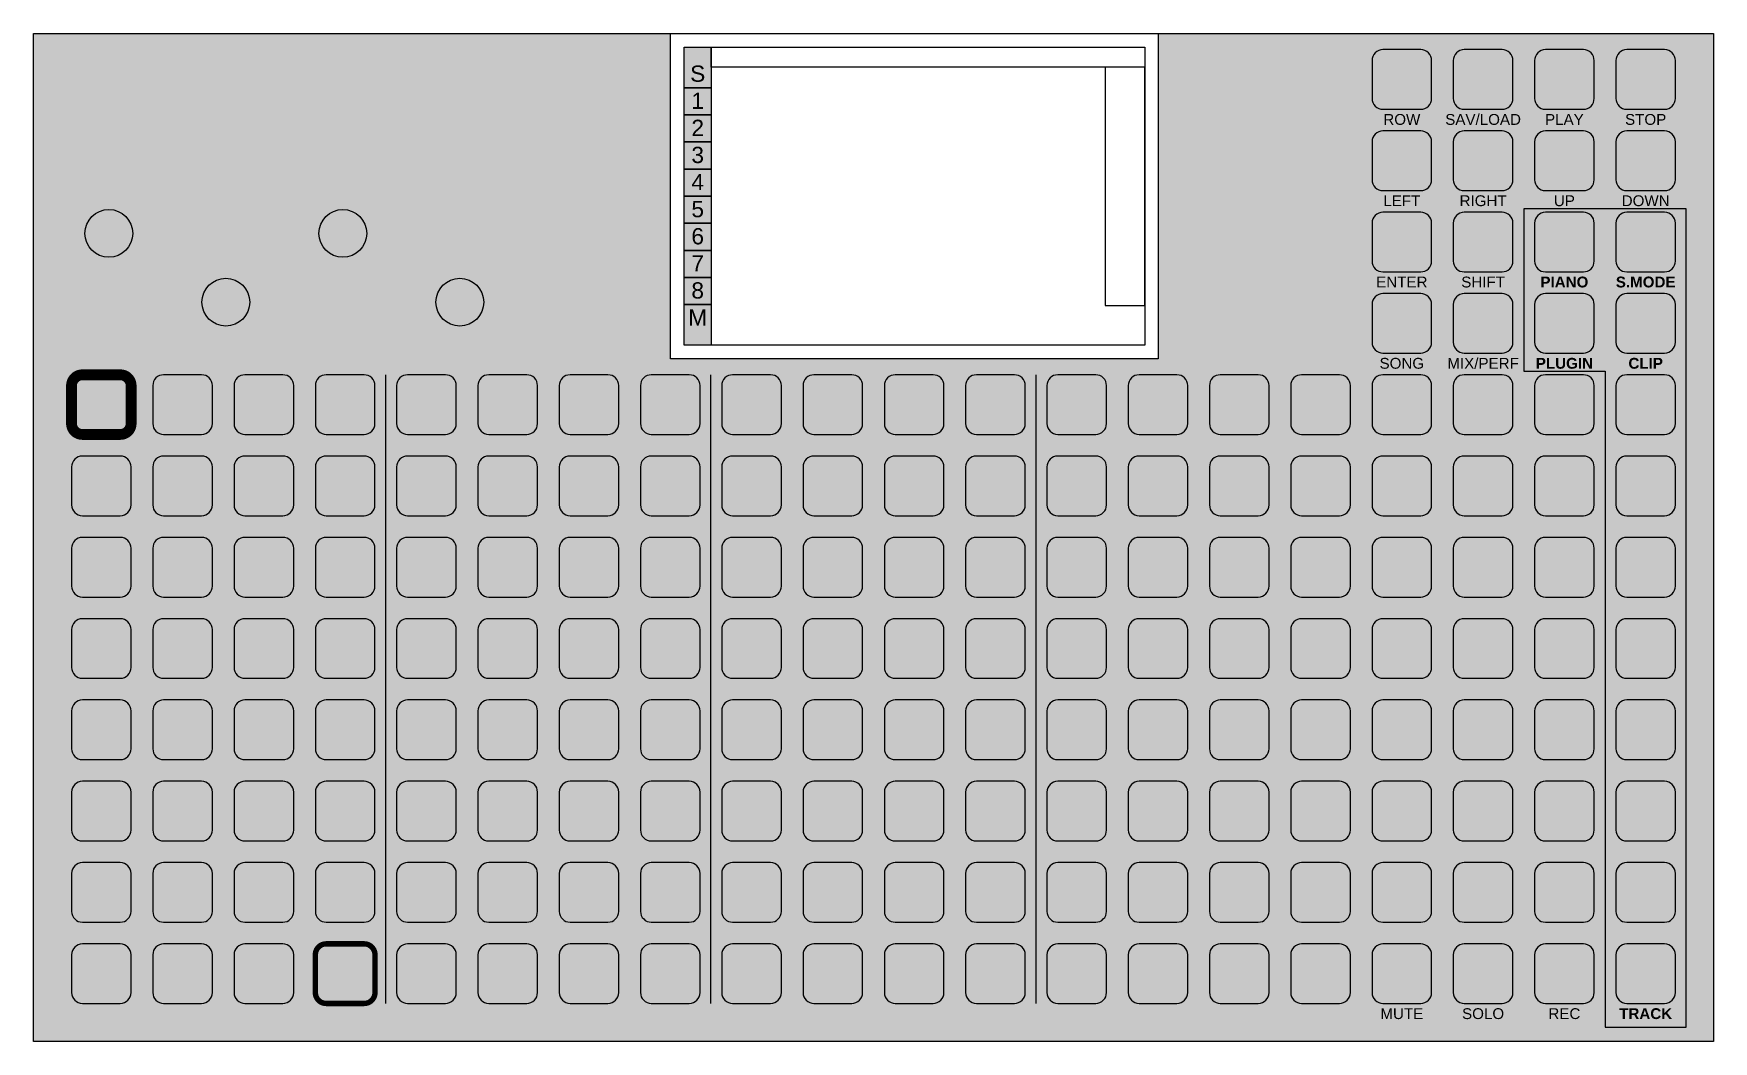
# Model space of a CAD drawing. Header units: millimetres. Extents: x -175 to 2286, y -1714 to 1134.
# Drawn here: x 294.4 to 604.4, y 681.4 to 867.4 of the extents above; entities that cross this region are included whole.
import ezdxf

# ---------------------------------------------------------------- set-up
doc = ezdxf.new("R2010")
doc.units = ezdxf.units.MM
for name, color, linetype in [('maingrid', 7, 'Continuous'), ('panel', 7, 'Continuous'), ('schrift', 7, 'Continuous')]:
    doc.layers.add(name, color=color, linetype=linetype)
doc.styles.get("Standard").update_dxf_attribs({"font": 'arial.ttf'})
doc.styles.add('Stil1', font='arialbd.ttf')

msp = doc.modelspace()

# ---------------------------------------------------------------- texts
at = {"layer": 'schrift', "attachment_point": 2}
for s, insert, char_height in [('S', (416.969, 861.49), 3), ('1', (416.969, 856.49), 3), ('ROW', (546.911, 852.542), 2), ('SAV/LOAD', (561.911, 852.542), 2), ('PLAY', (576.911, 852.542), 2), ('STOP', (591.911, 852.542), 2), ('2', (416.969, 851.49), 3), ('3', (416.969, 846.49), 3), ('4', (416.969, 841.49), 3), ('LEFT', (546.911, 837.542), 2), ('RIGHT', (561.911, 837.542), 2), ('UP', (576.911, 837.542), 2), ('DOWN', (591.911, 837.542), 2), ('5', (416.969, 836.49), 3), ('6', (416.969, 831.49), 3), ('7', (416.969, 826.49), 3), ('8', (416.969, 821.49), 3), ('ENTER', (546.911, 822.542), 2), ('SHIFT', (561.911, 822.542), 2), ('M', (416.969, 816.49), 3), ('SONG', (546.911, 807.542), 2), ('MIX/PERF', (561.911, 807.542), 2), ('MUTE', (546.911, 687.542), 2), ('SOLO', (561.911, 687.542), 2), ('REC', (576.911, 687.542), 2)]:
    msp.add_mtext_dynamic_manual_height_columns(s, width=27.57727, gutter_width=12.5, heights=[0], dxfattribs=dict(at, insert=insert, char_height=char_height))
at = {"layer": 'schrift', "char_height": 2, "attachment_point": 2, "style": 'Stil1'}
for s, insert in [('PIANO', (576.911, 822.542)), ('S.MODE', (591.911, 822.542)), ('PLUGIN', (576.911, 807.542)), ('CLIP', (591.911, 807.542)), ('TRACK', (591.911, 687.542))]:
    msp.add_mtext_dynamic_manual_height_columns(s, width=27.57727, gutter_width=12.5, heights=[0], dxfattribs=dict(at, insert=insert))

# ---------------------------------------------------------------- hatches: boundary and pattern name
h = msp.add_hatch(color=254)
h.dxf.hatch_style = 1
h.paths.add_polyline_path([(599.411, 835.063), (569.411, 835.063), (569.411, 805.092), (584.411, 805.092), (584.411, 684.045), (599.411, 684.045)], flags=16)
edge = h.paths.add_edge_path(flags=0)
edge.add_line((582.411, 817.419), (582.411, 810.419))
edge.add_arc((580.411, 810.419), 2, -90, 0, ccw=False)
edge.add_line((580.411, 808.419), (573.411, 808.419))
edge.add_arc((573.411, 810.419), 2, 180, 270, ccw=False)
edge.add_line((571.411, 810.419), (571.411, 817.419))
edge.add_arc((573.411, 817.419), 2, 90, 180, ccw=False)
edge.add_line((573.411, 819.419), (580.411, 819.419))
edge.add_arc((580.411, 817.419), 2, 0, 90, ccw=False)
edge = h.paths.add_edge_path(flags=0)
edge.add_line((580.411, 823.419), (573.411, 823.419))
edge.add_arc((573.411, 825.419), 2, 180, 270, ccw=False)
edge.add_line((571.411, 825.419), (571.411, 832.419))
edge.add_arc((573.411, 832.419), 2, 90, 180, ccw=False)
edge.add_line((573.411, 834.419), (580.411, 834.419))
edge.add_arc((580.411, 832.419), 2, 0, 90, ccw=False)
edge.add_line((582.411, 832.419), (582.411, 825.419))
edge.add_arc((580.411, 825.419), 2, -90, 0, ccw=False)
edge = h.paths.add_edge_path(flags=0)
edge.add_line((588.411, 819.419), (595.411, 819.419))
edge.add_arc((595.411, 817.419), 2, 0, 90, ccw=False)
edge.add_line((597.411, 817.419), (597.411, 810.419))
edge.add_arc((595.411, 810.419), 2, -90, 0, ccw=False)
edge.add_line((595.411, 808.419), (588.411, 808.419))
edge.add_arc((588.411, 810.419), 2, 180, 270, ccw=False)
edge.add_line((586.411, 810.419), (586.411, 817.419))
edge.add_arc((588.411, 817.419), 2, 90, 180, ccw=False)
edge = h.paths.add_edge_path(flags=0)
edge.add_line((586.411, 825.419), (586.411, 832.419))
edge.add_arc((588.411, 832.419), 2, 90, 180, ccw=False)
edge.add_line((588.411, 834.419), (595.411, 834.419))
edge.add_arc((595.411, 832.419), 2, 0, 90, ccw=False)
edge.add_line((597.411, 832.419), (597.411, 825.419))
edge.add_arc((595.411, 825.419), 2, -90, 0, ccw=False)
edge.add_line((595.411, 823.419), (588.411, 823.419))
edge.add_arc((588.411, 825.419), 2, 180, 270, ccw=False)
edge = h.paths.add_edge_path(flags=0)
edge.add_line((588.411, 804.419), (595.411, 804.419))
edge.add_arc((595.411, 802.419), 2, 0, 90, ccw=False)
edge.add_line((597.411, 802.419), (597.411, 795.419))
edge.add_arc((595.411, 795.419), 2, -90, 0, ccw=False)
edge.add_line((595.411, 793.419), (588.411, 793.419))
edge.add_arc((588.411, 795.419), 2, 180, 270, ccw=False)
edge.add_line((586.411, 795.419), (586.411, 802.419))
edge.add_arc((588.411, 802.419), 2, 90, 180, ccw=False)
edge = h.paths.add_edge_path(flags=0)
edge.add_line((588.411, 789.419), (595.411, 789.419))
edge.add_arc((595.411, 787.419), 2, 0, 90, ccw=False)
edge.add_line((597.411, 787.419), (597.411, 780.419))
edge.add_arc((595.411, 780.419), 2, -90, 0, ccw=False)
edge.add_line((595.411, 778.419), (588.411, 778.419))
edge.add_arc((588.411, 780.419), 2, 180, 270, ccw=False)
edge.add_line((586.411, 780.419), (586.411, 787.419))
edge.add_arc((588.411, 787.419), 2, 90, 180, ccw=False)
edge = h.paths.add_edge_path(flags=0)
edge.add_line((588.411, 774.419), (595.411, 774.419))
edge.add_arc((595.411, 772.419), 2, 0, 90, ccw=False)
edge.add_line((597.411, 772.419), (597.411, 765.419))
edge.add_arc((595.411, 765.419), 2, -90, 0, ccw=False)
edge.add_line((595.411, 763.419), (588.411, 763.419))
edge.add_arc((588.411, 765.419), 2, 180, 270, ccw=False)
edge.add_line((586.411, 765.419), (586.411, 772.419))
edge.add_arc((588.411, 772.419), 2, 90, 180, ccw=False)
edge = h.paths.add_edge_path(flags=0)
edge.add_line((588.411, 759.419), (595.411, 759.419))
edge.add_arc((595.411, 757.419), 2, 0, 90, ccw=False)
edge.add_line((597.411, 757.419), (597.411, 750.419))
edge.add_arc((595.411, 750.419), 2, -90, 0, ccw=False)
edge.add_line((595.411, 748.419), (588.411, 748.419))
edge.add_arc((588.411, 750.419), 2, 180, 270, ccw=False)
edge.add_line((586.411, 750.419), (586.411, 757.419))
edge.add_arc((588.411, 757.419), 2, 90, 180, ccw=False)
edge = h.paths.add_edge_path(flags=0)
edge.add_line((588.411, 744.419), (595.411, 744.419))
edge.add_arc((595.411, 742.419), 2, 0, 90, ccw=False)
edge.add_line((597.411, 742.419), (597.411, 735.419))
edge.add_arc((595.411, 735.419), 2, -90, 0, ccw=False)
edge.add_line((595.411, 733.419), (588.411, 733.419))
edge.add_arc((588.411, 735.419), 2, 180, 270, ccw=False)
edge.add_line((586.411, 735.419), (586.411, 742.419))
edge.add_arc((588.411, 742.419), 2, 90, 180, ccw=False)
edge = h.paths.add_edge_path(flags=0)
edge.add_line((588.411, 729.419), (595.411, 729.419))
edge.add_arc((595.411, 727.419), 2, 0, 90, ccw=False)
edge.add_line((597.411, 727.419), (597.411, 720.419))
edge.add_arc((595.411, 720.419), 2, -90, 0, ccw=False)
edge.add_line((595.411, 718.419), (588.411, 718.419))
edge.add_arc((588.411, 720.419), 2, 180, 270, ccw=False)
edge.add_line((586.411, 720.419), (586.411, 727.419))
edge.add_arc((588.411, 727.419), 2, 90, 180, ccw=False)
edge = h.paths.add_edge_path(flags=0)
edge.add_line((588.411, 714.419), (595.411, 714.419))
edge.add_arc((595.411, 712.419), 2, 0, 90, ccw=False)
edge.add_line((597.411, 712.419), (597.411, 705.419))
edge.add_arc((595.411, 705.419), 2, -90, 0, ccw=False)
edge.add_line((595.411, 703.419), (588.411, 703.419))
edge.add_arc((588.411, 705.419), 2, 180, 270, ccw=False)
edge.add_line((586.411, 705.419), (586.411, 712.419))
edge.add_arc((588.411, 712.419), 2, 90, 180, ccw=False)
edge = h.paths.add_edge_path(flags=0)
edge.add_line((588.411, 699.419), (595.411, 699.419))
edge.add_arc((595.411, 697.419), 2, 0, 90, ccw=False)
edge.add_line((597.411, 697.419), (597.411, 690.419))
edge.add_arc((595.411, 690.419), 2, -90, 0, ccw=False)
edge.add_line((595.411, 688.419), (588.411, 688.419))
edge.add_arc((588.411, 690.419), 2, 180, 270, ccw=False)
edge.add_line((586.411, 690.419), (586.411, 697.419))
edge.add_arc((588.411, 697.419), 2, 90, 180, ccw=False)
h.paths.add_polyline_path([(411.969, 856.379), (411.969, 861.879), (411.969, 867.379), (294.411, 867.379), (294.411, 681.419), (604.411, 681.419), (604.411, 867.379), (501.969, 867.379), (501.969, 807.379), (411.969, 807.379), (411.969, 812.379), (411.969, 817.879), (411.969, 823.379), (411.969, 828.879), (411.969, 834.379), (411.969, 839.879), (411.969, 845.379), (411.969, 850.879)])
edge = h.paths.add_edge_path(flags=16)
edge.add_arc((373.071, 817.821), 4.404, 0, 360)
edge = h.paths.add_edge_path(flags=16)
edge.add_arc((351.481, 830.521), 4.404, 0, 360)
edge = h.paths.add_edge_path(flags=16)
edge.add_arc((385.411, 802.419), 2, 0, 90, ccw=False)
edge.add_line((387.411, 802.419), (387.411, 795.419))
edge.add_arc((385.411, 795.419), 2, -90, 0, ccw=False)
edge.add_line((385.411, 793.419), (378.411, 793.419))
edge.add_arc((378.411, 795.419), 2, 180, 270, ccw=False)
edge.add_line((376.411, 795.419), (376.411, 802.419))
edge.add_arc((378.411, 802.419), 2, 90, 180, ccw=False)
edge.add_line((378.411, 804.419), (385.411, 804.419))
edge = h.paths.add_edge_path(flags=16)
edge.add_line((393.411, 804.419), (400.411, 804.419))
edge.add_arc((400.411, 802.419), 2, 0, 90, ccw=False)
edge.add_line((402.411, 802.419), (402.411, 795.419))
edge.add_arc((400.411, 795.419), 2, -90, 0, ccw=False)
edge.add_line((400.411, 793.419), (393.411, 793.419))
edge.add_arc((393.411, 795.419), 2, 180, 270, ccw=False)
edge.add_line((391.411, 795.419), (391.411, 802.419))
edge.add_arc((393.411, 802.419), 2, 90, 180, ccw=False)
edge = h.paths.add_edge_path(flags=16)
edge.add_line((372.411, 802.419), (372.411, 795.419))
edge.add_arc((370.411, 795.419), 2, -90, 0, ccw=False)
edge.add_line((370.411, 793.419), (363.411, 793.419))
edge.add_arc((363.411, 795.419), 2, 180, 270, ccw=False)
edge.add_line((361.411, 795.419), (361.411, 802.419))
edge.add_arc((363.411, 802.419), 2, 90, 180, ccw=False)
edge.add_line((363.411, 804.419), (370.411, 804.419))
edge.add_arc((370.411, 802.419), 2, 0, 90, ccw=False)
edge = h.paths.add_edge_path(flags=16)
edge.add_line((408.411, 804.419), (415.411, 804.419))
edge.add_arc((415.411, 802.419), 2, 0, 90, ccw=False)
edge.add_line((417.411, 802.419), (417.411, 795.419))
edge.add_arc((415.411, 795.419), 2, -90, 0, ccw=False)
edge.add_line((415.411, 793.419), (408.411, 793.419))
edge.add_arc((408.411, 795.419), 2, 180, 270, ccw=False)
edge.add_line((406.411, 795.419), (406.411, 802.419))
edge.add_arc((408.411, 802.419), 2, 90, 180, ccw=False)
edge = h.paths.add_edge_path(flags=16)
edge.add_line((357.411, 802.419), (357.411, 795.419))
edge.add_arc((355.411, 795.419), 2, -90, 0, ccw=False)
edge.add_line((355.411, 793.419), (348.411, 793.419))
edge.add_arc((348.411, 795.419), 2, 180, 270, ccw=False)
edge.add_line((346.411, 795.419), (346.411, 802.419))
edge.add_arc((348.411, 802.419), 2, 90, 180, ccw=False)
edge.add_line((348.411, 804.419), (355.411, 804.419))
edge.add_arc((355.411, 802.419), 2, 0, 90, ccw=False)
edge = h.paths.add_edge_path(flags=16)
edge.add_arc((329.891, 817.821), 4.404, 0, 360)
edge = h.paths.add_edge_path(flags=16)
edge.add_line((423.411, 804.419), (430.411, 804.419))
edge.add_arc((430.411, 802.419), 2, 0, 90, ccw=False)
edge.add_line((432.411, 802.419), (432.411, 795.419))
edge.add_arc((430.411, 795.419), 2, -90, 0, ccw=False)
edge.add_line((430.411, 793.419), (423.411, 793.419))
edge.add_arc((423.411, 795.419), 2, 180, 270, ccw=False)
edge.add_line((421.411, 795.419), (421.411, 802.419))
edge.add_arc((423.411, 802.419), 2, 90, 180, ccw=False)
edge = h.paths.add_edge_path(flags=16)
edge.add_arc((385.411, 787.419), 2, 0, 90, ccw=False)
edge.add_line((387.411, 787.419), (387.411, 780.419))
edge.add_arc((385.411, 780.419), 2, -90, 0, ccw=False)
edge.add_line((385.411, 778.419), (378.411, 778.419))
edge.add_arc((378.411, 780.419), 2, 180, 270, ccw=False)
edge.add_line((376.411, 780.419), (376.411, 787.419))
edge.add_arc((378.411, 787.419), 2, 90, 180, ccw=False)
edge.add_line((378.411, 789.419), (385.411, 789.419))
edge = h.paths.add_edge_path(flags=16)
edge.add_line((393.411, 789.419), (400.411, 789.419))
edge.add_arc((400.411, 787.419), 2, 0, 90, ccw=False)
edge.add_line((402.411, 787.419), (402.411, 780.419))
edge.add_arc((400.411, 780.419), 2, -90, 0, ccw=False)
edge.add_line((400.411, 778.419), (393.411, 778.419))
edge.add_arc((393.411, 780.419), 2, 180, 270, ccw=False)
edge.add_line((391.411, 780.419), (391.411, 787.419))
edge.add_arc((393.411, 787.419), 2, 90, 180, ccw=False)
edge = h.paths.add_edge_path(flags=16)
edge.add_line((342.411, 802.419), (342.411, 795.419))
edge.add_arc((340.411, 795.419), 2, -90, 0, ccw=False)
edge.add_line((340.411, 793.419), (333.411, 793.419))
edge.add_arc((333.411, 795.419), 2, 180, 270, ccw=False)
edge.add_line((331.411, 795.419), (331.411, 802.419))
edge.add_arc((333.411, 802.419), 2, 90, 180, ccw=False)
edge.add_line((333.411, 804.419), (340.411, 804.419))
edge.add_arc((340.411, 802.419), 2, 0, 90, ccw=False)
edge = h.paths.add_edge_path(flags=16)
edge.add_line((372.411, 787.419), (372.411, 780.419))
edge.add_arc((370.411, 780.419), 2, -90, 0, ccw=False)
edge.add_line((370.411, 778.419), (363.411, 778.419))
edge.add_arc((363.411, 780.419), 2, 180, 270, ccw=False)
edge.add_line((361.411, 780.419), (361.411, 787.419))
edge.add_arc((363.411, 787.419), 2, 90, 180, ccw=False)
edge.add_line((363.411, 789.419), (370.411, 789.419))
edge.add_arc((370.411, 787.419), 2, 0, 90, ccw=False)
edge = h.paths.add_edge_path(flags=16)
edge.add_line((408.411, 789.419), (415.411, 789.419))
edge.add_arc((415.411, 787.419), 2, 0, 90, ccw=False)
edge.add_line((417.411, 787.419), (417.411, 780.419))
edge.add_arc((415.411, 780.419), 2, -90, 0, ccw=False)
edge.add_line((415.411, 778.419), (408.411, 778.419))
edge.add_arc((408.411, 780.419), 2, 180, 270, ccw=False)
edge.add_line((406.411, 780.419), (406.411, 787.419))
edge.add_arc((408.411, 787.419), 2, 90, 180, ccw=False)
edge = h.paths.add_edge_path(flags=16)
edge.add_line((357.411, 787.419), (357.411, 780.419))
edge.add_arc((355.411, 780.419), 2, -90, 0, ccw=False)
edge.add_line((355.411, 778.419), (348.411, 778.419))
edge.add_arc((348.411, 780.419), 2, 180, 270, ccw=False)
edge.add_line((346.411, 780.419), (346.411, 787.419))
edge.add_arc((348.411, 787.419), 2, 90, 180, ccw=False)
edge.add_line((348.411, 789.419), (355.411, 789.419))
edge.add_arc((355.411, 787.419), 2, 0, 90, ccw=False)
edge = h.paths.add_edge_path(flags=16)
edge.add_line((438.411, 804.419), (445.411, 804.419))
edge.add_arc((445.411, 802.419), 2, 0, 90, ccw=False)
edge.add_line((447.411, 802.419), (447.411, 795.419))
edge.add_arc((445.411, 795.419), 2, -90, 0, ccw=False)
edge.add_line((445.411, 793.419), (438.411, 793.419))
edge.add_arc((438.411, 795.419), 2, 180, 270, ccw=False)
edge.add_line((436.411, 795.419), (436.411, 802.419))
edge.add_arc((438.411, 802.419), 2, 90, 180, ccw=False)
edge = h.paths.add_edge_path(flags=16)
edge.add_line((423.411, 789.419), (430.411, 789.419))
edge.add_arc((430.411, 787.419), 2, 0, 90, ccw=False)
edge.add_line((432.411, 787.419), (432.411, 780.419))
edge.add_arc((430.411, 780.419), 2, -90, 0, ccw=False)
edge.add_line((430.411, 778.419), (423.411, 778.419))
edge.add_arc((423.411, 780.419), 2, 180, 270, ccw=False)
edge.add_line((421.411, 780.419), (421.411, 787.419))
edge.add_arc((423.411, 787.419), 2, 90, 180, ccw=False)
edge = h.paths.add_edge_path(flags=16)
edge.add_arc((308.301, 830.521), 4.404, 0, 360)
edge = h.paths.add_edge_path(flags=16)
edge.add_line((327.411, 802.419), (327.411, 795.419))
edge.add_arc((325.411, 795.419), 2, -90, 0, ccw=False)
edge.add_line((325.411, 793.419), (318.411, 793.419))
edge.add_arc((318.411, 795.419), 2, 180, 270, ccw=False)
edge.add_line((316.411, 795.419), (316.411, 802.419))
edge.add_arc((318.411, 802.419), 2, 90, 180, ccw=False)
edge.add_line((318.411, 804.419), (325.411, 804.419))
edge.add_arc((325.411, 802.419), 2, 0, 90, ccw=False)
edge = h.paths.add_edge_path(flags=16)
edge.add_line((342.411, 787.419), (342.411, 780.419))
edge.add_arc((340.411, 780.419), 2, -90, 0, ccw=False)
edge.add_line((340.411, 778.419), (333.411, 778.419))
edge.add_arc((333.411, 780.419), 2, 180, 270, ccw=False)
edge.add_line((331.411, 780.419), (331.411, 787.419))
edge.add_arc((333.411, 787.419), 2, 90, 180, ccw=False)
edge.add_line((333.411, 789.419), (340.411, 789.419))
edge.add_arc((340.411, 787.419), 2, 0, 90, ccw=False)
edge = h.paths.add_edge_path(flags=16)
edge.add_arc((385.411, 772.419), 2, 0, 90, ccw=False)
edge.add_line((387.411, 772.419), (387.411, 765.419))
edge.add_arc((385.411, 765.419), 2, -90, 0, ccw=False)
edge.add_line((385.411, 763.419), (378.411, 763.419))
edge.add_arc((378.411, 765.419), 2, 180, 270, ccw=False)
edge.add_line((376.411, 765.419), (376.411, 772.419))
edge.add_arc((378.411, 772.419), 2, 90, 180, ccw=False)
edge.add_line((378.411, 774.419), (385.411, 774.419))
edge = h.paths.add_edge_path(flags=16)
edge.add_line((393.411, 774.419), (400.411, 774.419))
edge.add_arc((400.411, 772.419), 2, 0, 90, ccw=False)
edge.add_line((402.411, 772.419), (402.411, 765.419))
edge.add_arc((400.411, 765.419), 2, -90, 0, ccw=False)
edge.add_line((400.411, 763.419), (393.411, 763.419))
edge.add_arc((393.411, 765.419), 2, 180, 270, ccw=False)
edge.add_line((391.411, 765.419), (391.411, 772.419))
edge.add_arc((393.411, 772.419), 2, 90, 180, ccw=False)
edge = h.paths.add_edge_path(flags=16)
edge.add_line((372.411, 772.419), (372.411, 765.419))
edge.add_arc((370.411, 765.419), 2, -90, 0, ccw=False)
edge.add_line((370.411, 763.419), (363.411, 763.419))
edge.add_arc((363.411, 765.419), 2, 180, 270, ccw=False)
edge.add_line((361.411, 765.419), (361.411, 772.419))
edge.add_arc((363.411, 772.419), 2, 90, 180, ccw=False)
edge.add_line((363.411, 774.419), (370.411, 774.419))
edge.add_arc((370.411, 772.419), 2, 0, 90, ccw=False)
edge = h.paths.add_edge_path(flags=16)
edge.add_line((408.411, 774.419), (415.411, 774.419))
edge.add_arc((415.411, 772.419), 2, 0, 90, ccw=False)
edge.add_line((417.411, 772.419), (417.411, 765.419))
edge.add_arc((415.411, 765.419), 2, -90, 0, ccw=False)
edge.add_line((415.411, 763.419), (408.411, 763.419))
edge.add_arc((408.411, 765.419), 2, 180, 270, ccw=False)
edge.add_line((406.411, 765.419), (406.411, 772.419))
edge.add_arc((408.411, 772.419), 2, 90, 180, ccw=False)
edge = h.paths.add_edge_path(flags=16)
edge.add_line((357.411, 772.419), (357.411, 765.419))
edge.add_arc((355.411, 765.419), 2, -90, 0, ccw=False)
edge.add_line((355.411, 763.419), (348.411, 763.419))
edge.add_arc((348.411, 765.419), 2, 180, 270, ccw=False)
edge.add_line((346.411, 765.419), (346.411, 772.419))
edge.add_arc((348.411, 772.419), 2, 90, 180, ccw=False)
edge.add_line((348.411, 774.419), (355.411, 774.419))
edge.add_arc((355.411, 772.419), 2, 0, 90, ccw=False)
edge = h.paths.add_edge_path(flags=16)
edge.add_line((438.411, 789.419), (445.411, 789.419))
edge.add_arc((445.411, 787.419), 2, 0, 90, ccw=False)
edge.add_line((447.411, 787.419), (447.411, 780.419))
edge.add_arc((445.411, 780.419), 2, -90, 0, ccw=False)
edge.add_line((445.411, 778.419), (438.411, 778.419))
edge.add_arc((438.411, 780.419), 2, 180, 270, ccw=False)
edge.add_line((436.411, 780.419), (436.411, 787.419))
edge.add_arc((438.411, 787.419), 2, 90, 180, ccw=False)
edge = h.paths.add_edge_path(flags=16)
edge.add_line((453.411, 804.419), (460.411, 804.419))
edge.add_arc((460.411, 802.419), 2, 0, 90, ccw=False)
edge.add_line((462.411, 802.419), (462.411, 795.419))
edge.add_arc((460.411, 795.419), 2, -90, 0, ccw=False)
edge.add_line((460.411, 793.419), (453.411, 793.419))
edge.add_arc((453.411, 795.419), 2, 180, 270, ccw=False)
edge.add_line((451.411, 795.419), (451.411, 802.419))
edge.add_arc((453.411, 802.419), 2, 90, 180, ccw=False)
edge = h.paths.add_edge_path(flags=16)
edge.add_line((327.411, 787.419), (327.411, 780.419))
edge.add_arc((325.411, 780.419), 2, -90, 0, ccw=False)
edge.add_line((325.411, 778.419), (318.411, 778.419))
edge.add_arc((318.411, 780.419), 2, 180, 270, ccw=False)
edge.add_line((316.411, 780.419), (316.411, 787.419))
edge.add_arc((318.411, 787.419), 2, 90, 180, ccw=False)
edge.add_line((318.411, 789.419), (325.411, 789.419))
edge.add_arc((325.411, 787.419), 2, 0, 90, ccw=False)
edge = h.paths.add_edge_path(flags=16)
edge.add_line((312.411, 802.419), (312.411, 795.419))
edge.add_arc((310.411, 795.419), 2, -90, 0, ccw=False)
edge.add_line((310.411, 793.419), (303.411, 793.419))
edge.add_arc((303.411, 795.419), 2, 180, 270, ccw=False)
edge.add_line((301.411, 795.419), (301.411, 802.419))
edge.add_arc((303.411, 802.419), 2, 90, 180, ccw=False)
edge.add_line((303.411, 804.419), (310.411, 804.419))
edge.add_arc((310.411, 802.419), 2, 0, 90, ccw=False)
edge = h.paths.add_edge_path(flags=16)
edge.add_line((423.411, 774.419), (430.411, 774.419))
edge.add_arc((430.411, 772.419), 2, 0, 90, ccw=False)
edge.add_line((432.411, 772.419), (432.411, 765.419))
edge.add_arc((430.411, 765.419), 2, -90, 0, ccw=False)
edge.add_line((430.411, 763.419), (423.411, 763.419))
edge.add_arc((423.411, 765.419), 2, 180, 270, ccw=False)
edge.add_line((421.411, 765.419), (421.411, 772.419))
edge.add_arc((423.411, 772.419), 2, 90, 180, ccw=False)
edge = h.paths.add_edge_path(flags=16)
edge.add_line((342.411, 772.419), (342.411, 765.419))
edge.add_arc((340.411, 765.419), 2, -90, 0, ccw=False)
edge.add_line((340.411, 763.419), (333.411, 763.419))
edge.add_arc((333.411, 765.419), 2, 180, 270, ccw=False)
edge.add_line((331.411, 765.419), (331.411, 772.419))
edge.add_arc((333.411, 772.419), 2, 90, 180, ccw=False)
edge.add_line((333.411, 774.419), (340.411, 774.419))
edge.add_arc((340.411, 772.419), 2, 0, 90, ccw=False)
edge = h.paths.add_edge_path(flags=16)
edge.add_arc((385.411, 757.419), 2, 0, 90, ccw=False)
edge.add_line((387.411, 757.419), (387.411, 750.419))
edge.add_arc((385.411, 750.419), 2, -90, 0, ccw=False)
edge.add_line((385.411, 748.419), (378.411, 748.419))
edge.add_arc((378.411, 750.419), 2, 180, 270, ccw=False)
edge.add_line((376.411, 750.419), (376.411, 757.419))
edge.add_arc((378.411, 757.419), 2, 90, 180, ccw=False)
edge.add_line((378.411, 759.419), (385.411, 759.419))
edge = h.paths.add_edge_path(flags=16)
edge.add_line((393.411, 759.419), (400.411, 759.419))
edge.add_arc((400.411, 757.419), 2, 0, 90, ccw=False)
edge.add_line((402.411, 757.419), (402.411, 750.419))
edge.add_arc((400.411, 750.419), 2, -90, 0, ccw=False)
edge.add_line((400.411, 748.419), (393.411, 748.419))
edge.add_arc((393.411, 750.419), 2, 180, 270, ccw=False)
edge.add_line((391.411, 750.419), (391.411, 757.419))
edge.add_arc((393.411, 757.419), 2, 90, 180, ccw=False)
edge = h.paths.add_edge_path(flags=16)
edge.add_line((453.411, 789.419), (460.411, 789.419))
edge.add_arc((460.411, 787.419), 2, 0, 90, ccw=False)
edge.add_line((462.411, 787.419), (462.411, 780.419))
edge.add_arc((460.411, 780.419), 2, -90, 0, ccw=False)
edge.add_line((460.411, 778.419), (453.411, 778.419))
edge.add_arc((453.411, 780.419), 2, 180, 270, ccw=False)
edge.add_line((451.411, 780.419), (451.411, 787.419))
edge.add_arc((453.411, 787.419), 2, 90, 180, ccw=False)
edge = h.paths.add_edge_path(flags=16)
edge.add_line((372.411, 757.419), (372.411, 750.419))
edge.add_arc((370.411, 750.419), 2, -90, 0, ccw=False)
edge.add_line((370.411, 748.419), (363.411, 748.419))
edge.add_arc((363.411, 750.419), 2, 180, 270, ccw=False)
edge.add_line((361.411, 750.419), (361.411, 757.419))
edge.add_arc((363.411, 757.419), 2, 90, 180, ccw=False)
edge.add_line((363.411, 759.419), (370.411, 759.419))
edge.add_arc((370.411, 757.419), 2, 0, 90, ccw=False)
edge = h.paths.add_edge_path(flags=16)
edge.add_line((438.411, 774.419), (445.411, 774.419))
edge.add_arc((445.411, 772.419), 2, 0, 90, ccw=False)
edge.add_line((447.411, 772.419), (447.411, 765.419))
edge.add_arc((445.411, 765.419), 2, -90, 0, ccw=False)
edge.add_line((445.411, 763.419), (438.411, 763.419))
edge.add_arc((438.411, 765.419), 2, 180, 270, ccw=False)
edge.add_line((436.411, 765.419), (436.411, 772.419))
edge.add_arc((438.411, 772.419), 2, 90, 180, ccw=False)
edge = h.paths.add_edge_path(flags=16)
edge.add_line((312.411, 787.419), (312.411, 780.419))
edge.add_arc((310.411, 780.419), 2, -90, 0, ccw=False)
edge.add_line((310.411, 778.419), (303.411, 778.419))
edge.add_arc((303.411, 780.419), 2, 180, 270, ccw=False)
edge.add_line((301.411, 780.419), (301.411, 787.419))
edge.add_arc((303.411, 787.419), 2, 90, 180, ccw=False)
edge.add_line((303.411, 789.419), (310.411, 789.419))
edge.add_arc((310.411, 787.419), 2, 0, 90, ccw=False)
edge = h.paths.add_edge_path(flags=16)
edge.add_line((408.411, 759.419), (415.411, 759.419))
edge.add_arc((415.411, 757.419), 2, 0, 90, ccw=False)
edge.add_line((417.411, 757.419), (417.411, 750.419))
edge.add_arc((415.411, 750.419), 2, -90, 0, ccw=False)
edge.add_line((415.411, 748.419), (408.411, 748.419))
edge.add_arc((408.411, 750.419), 2, 180, 270, ccw=False)
edge.add_line((406.411, 750.419), (406.411, 757.419))
edge.add_arc((408.411, 757.419), 2, 90, 180, ccw=False)
edge = h.paths.add_edge_path(flags=16)
edge.add_line((327.411, 772.419), (327.411, 765.419))
edge.add_arc((325.411, 765.419), 2, -90, 0, ccw=False)
edge.add_line((325.411, 763.419), (318.411, 763.419))
edge.add_arc((318.411, 765.419), 2, 180, 270, ccw=False)
edge.add_line((316.411, 765.419), (316.411, 772.419))
edge.add_arc((318.411, 772.419), 2, 90, 180, ccw=False)
edge.add_line((318.411, 774.419), (325.411, 774.419))
edge.add_arc((325.411, 772.419), 2, 0, 90, ccw=False)
edge = h.paths.add_edge_path(flags=16)
edge.add_line((357.411, 757.419), (357.411, 750.419))
edge.add_arc((355.411, 750.419), 2, -90, 0, ccw=False)
edge.add_line((355.411, 748.419), (348.411, 748.419))
edge.add_arc((348.411, 750.419), 2, 180, 270, ccw=False)
edge.add_line((346.411, 750.419), (346.411, 757.419))
edge.add_arc((348.411, 757.419), 2, 90, 180, ccw=False)
edge.add_line((348.411, 759.419), (355.411, 759.419))
edge.add_arc((355.411, 757.419), 2, 0, 90, ccw=False)
edge = h.paths.add_edge_path(flags=16)
edge.add_line((468.411, 804.419), (475.411, 804.419))
edge.add_arc((475.411, 802.419), 2, 0, 90, ccw=False)
edge.add_line((477.411, 802.419), (477.411, 795.419))
edge.add_arc((475.411, 795.419), 2, -90, 0, ccw=False)
edge.add_line((475.411, 793.419), (468.411, 793.419))
edge.add_arc((468.411, 795.419), 2, 180, 270, ccw=False)
edge.add_line((466.411, 795.419), (466.411, 802.419))
edge.add_arc((468.411, 802.419), 2, 90, 180, ccw=False)
edge = h.paths.add_edge_path(flags=16)
edge.add_line((423.411, 759.419), (430.411, 759.419))
edge.add_arc((430.411, 757.419), 2, 0, 90, ccw=False)
edge.add_line((432.411, 757.419), (432.411, 750.419))
edge.add_arc((430.411, 750.419), 2, -90, 0, ccw=False)
edge.add_line((430.411, 748.419), (423.411, 748.419))
edge.add_arc((423.411, 750.419), 2, 180, 270, ccw=False)
edge.add_line((421.411, 750.419), (421.411, 757.419))
edge.add_arc((423.411, 757.419), 2, 90, 180, ccw=False)
edge = h.paths.add_edge_path(flags=16)
edge.add_line((342.411, 757.419), (342.411, 750.419))
edge.add_arc((340.411, 750.419), 2, -90, 0, ccw=False)
edge.add_line((340.411, 748.419), (333.411, 748.419))
edge.add_arc((333.411, 750.419), 2, 180, 270, ccw=False)
edge.add_line((331.411, 750.419), (331.411, 757.419))
edge.add_arc((333.411, 757.419), 2, 90, 180, ccw=False)
edge.add_line((333.411, 759.419), (340.411, 759.419))
edge.add_arc((340.411, 757.419), 2, 0, 90, ccw=False)
edge = h.paths.add_edge_path(flags=16)
edge.add_line((453.411, 774.419), (460.411, 774.419))
edge.add_arc((460.411, 772.419), 2, 0, 90, ccw=False)
edge.add_line((462.411, 772.419), (462.411, 765.419))
edge.add_arc((460.411, 765.419), 2, -90, 0, ccw=False)
edge.add_line((460.411, 763.419), (453.411, 763.419))
edge.add_arc((453.411, 765.419), 2, 180, 270, ccw=False)
edge.add_line((451.411, 765.419), (451.411, 772.419))
edge.add_arc((453.411, 772.419), 2, 90, 180, ccw=False)
edge = h.paths.add_edge_path(flags=16)
edge.add_line((468.411, 789.419), (475.411, 789.419))
edge.add_arc((475.411, 787.419), 2, 0, 90, ccw=False)
edge.add_line((477.411, 787.419), (477.411, 780.419))
edge.add_arc((475.411, 780.419), 2, -90, 0, ccw=False)
edge.add_line((475.411, 778.419), (468.411, 778.419))
edge.add_arc((468.411, 780.419), 2, 180, 270, ccw=False)
edge.add_line((466.411, 780.419), (466.411, 787.419))
edge.add_arc((468.411, 787.419), 2, 90, 180, ccw=False)
edge = h.paths.add_edge_path(flags=16)
edge.add_line((312.411, 772.419), (312.411, 765.419))
edge.add_arc((310.411, 765.419), 2, -90, 0, ccw=False)
edge.add_line((310.411, 763.419), (303.411, 763.419))
edge.add_arc((303.411, 765.419), 2, 180, 270, ccw=False)
edge.add_line((301.411, 765.419), (301.411, 772.419))
edge.add_arc((303.411, 772.419), 2, 90, 180, ccw=False)
edge.add_line((303.411, 774.419), (310.411, 774.419))
edge.add_arc((310.411, 772.419), 2, 0, 90, ccw=False)
edge = h.paths.add_edge_path(flags=16)
edge.add_line((438.411, 759.419), (445.411, 759.419))
edge.add_arc((445.411, 757.419), 2, 0, 90, ccw=False)
edge.add_line((447.411, 757.419), (447.411, 750.419))
edge.add_arc((445.411, 750.419), 2, -90, 0, ccw=False)
edge.add_line((445.411, 748.419), (438.411, 748.419))
edge.add_arc((438.411, 750.419), 2, 180, 270, ccw=False)
edge.add_line((436.411, 750.419), (436.411, 757.419))
edge.add_arc((438.411, 757.419), 2, 90, 180, ccw=False)
edge = h.paths.add_edge_path(flags=16)
edge.add_arc((385.411, 742.419), 2, 0, 90, ccw=False)
edge.add_line((387.411, 742.419), (387.411, 735.419))
edge.add_arc((385.411, 735.419), 2, -90, 0, ccw=False)
edge.add_line((385.411, 733.419), (378.411, 733.419))
edge.add_arc((378.411, 735.419), 2, 180, 270, ccw=False)
edge.add_line((376.411, 735.419), (376.411, 742.419))
edge.add_arc((378.411, 742.419), 2, 90, 180, ccw=False)
edge.add_line((378.411, 744.419), (385.411, 744.419))
edge = h.paths.add_edge_path(flags=16)
edge.add_line((393.411, 744.419), (400.411, 744.419))
edge.add_arc((400.411, 742.419), 2, 0, 90, ccw=False)
edge.add_line((402.411, 742.419), (402.411, 735.419))
edge.add_arc((400.411, 735.419), 2, -90, 0, ccw=False)
edge.add_line((400.411, 733.419), (393.411, 733.419))
edge.add_arc((393.411, 735.419), 2, 180, 270, ccw=False)
edge.add_line((391.411, 735.419), (391.411, 742.419))
edge.add_arc((393.411, 742.419), 2, 90, 180, ccw=False)
edge = h.paths.add_edge_path(flags=16)
edge.add_arc((370.411, 742.419), 2, 0, 90, ccw=False)
edge.add_line((372.411, 742.419), (372.411, 735.419))
edge.add_arc((370.411, 735.419), 2, -90, 0, ccw=False)
edge.add_line((370.411, 733.419), (363.411, 733.419))
edge.add_arc((363.411, 735.419), 2, 180, 270, ccw=False)
edge.add_line((361.411, 735.419), (361.411, 742.419))
edge.add_arc((363.411, 742.419), 2, 90, 180, ccw=False)
edge.add_line((363.411, 744.419), (370.411, 744.419))
edge = h.paths.add_edge_path(flags=16)
edge.add_line((327.411, 757.419), (327.411, 750.419))
edge.add_arc((325.411, 750.419), 2, -90, 0, ccw=False)
edge.add_line((325.411, 748.419), (318.411, 748.419))
edge.add_arc((318.411, 750.419), 2, 180, 270, ccw=False)
edge.add_line((316.411, 750.419), (316.411, 757.419))
edge.add_arc((318.411, 757.419), 2, 90, 180, ccw=False)
edge.add_line((318.411, 759.419), (325.411, 759.419))
edge.add_arc((325.411, 757.419), 2, 0, 90, ccw=False)
edge = h.paths.add_edge_path(flags=16)
edge.add_line((483.411, 804.419), (490.411, 804.419))
edge.add_arc((490.411, 802.419), 2, 0, 90, ccw=False)
edge.add_line((492.411, 802.419), (492.411, 795.419))
edge.add_arc((490.411, 795.419), 2, -90, 0, ccw=False)
edge.add_line((490.411, 793.419), (483.411, 793.419))
edge.add_arc((483.411, 795.419), 2, 180, 270, ccw=False)
edge.add_line((481.411, 795.419), (481.411, 802.419))
edge.add_arc((483.411, 802.419), 2, 90, 180, ccw=False)
edge = h.paths.add_edge_path(flags=16)
edge.add_line((408.411, 744.419), (415.411, 744.419))
edge.add_arc((415.411, 742.419), 2, 0, 90, ccw=False)
edge.add_line((417.411, 742.419), (417.411, 735.419))
edge.add_arc((415.411, 735.419), 2, -90, 0, ccw=False)
edge.add_line((415.411, 733.419), (408.411, 733.419))
edge.add_arc((408.411, 735.419), 2, 180, 270, ccw=False)
edge.add_line((406.411, 735.419), (406.411, 742.419))
edge.add_arc((408.411, 742.419), 2, 90, 180, ccw=False)
edge = h.paths.add_edge_path(flags=16)
edge.add_line((357.411, 742.419), (357.411, 735.419))
edge.add_arc((355.411, 735.419), 2, -90, 0, ccw=False)
edge.add_line((355.411, 733.419), (348.411, 733.419))
edge.add_arc((348.411, 735.419), 2, 180, 270, ccw=False)
edge.add_line((346.411, 735.419), (346.411, 742.419))
edge.add_arc((348.411, 742.419), 2, 90, 180, ccw=False)
edge.add_line((348.411, 744.419), (355.411, 744.419))
edge.add_arc((355.411, 742.419), 2, 0, 90, ccw=False)
edge = h.paths.add_edge_path(flags=16)
edge.add_line((468.411, 774.419), (475.411, 774.419))
edge.add_arc((475.411, 772.419), 2, 0, 90, ccw=False)
edge.add_line((477.411, 772.419), (477.411, 765.419))
edge.add_arc((475.411, 765.419), 2, -90, 0, ccw=False)
edge.add_line((475.411, 763.419), (468.411, 763.419))
edge.add_arc((468.411, 765.419), 2, 180, 270, ccw=False)
edge.add_line((466.411, 765.419), (466.411, 772.419))
edge.add_arc((468.411, 772.419), 2, 90, 180, ccw=False)
edge = h.paths.add_edge_path(flags=16)
edge.add_line((423.411, 744.419), (430.411, 744.419))
edge.add_arc((430.411, 742.419), 2, 0, 90, ccw=False)
edge.add_line((432.411, 742.419), (432.411, 735.419))
edge.add_arc((430.411, 735.419), 2, -90, 0, ccw=False)
edge.add_line((430.411, 733.419), (423.411, 733.419))
edge.add_arc((423.411, 735.419), 2, 180, 270, ccw=False)
edge.add_line((421.411, 735.419), (421.411, 742.419))
edge.add_arc((423.411, 742.419), 2, 90, 180, ccw=False)
edge = h.paths.add_edge_path(flags=16)
edge.add_line((453.411, 759.419), (460.411, 759.419))
edge.add_arc((460.411, 757.419), 2, 0, 90, ccw=False)
edge.add_line((462.411, 757.419), (462.411, 750.419))
edge.add_arc((460.411, 750.419), 2, -90, 0, ccw=False)
edge.add_line((460.411, 748.419), (453.411, 748.419))
edge.add_arc((453.411, 750.419), 2, 180, 270, ccw=False)
edge.add_line((451.411, 750.419), (451.411, 757.419))
edge.add_arc((453.411, 757.419), 2, 90, 180, ccw=False)
edge = h.paths.add_edge_path(flags=16)
edge.add_line((342.411, 742.419), (342.411, 735.419))
edge.add_arc((340.411, 735.419), 2, -90, 0, ccw=False)
edge.add_line((340.411, 733.419), (333.411, 733.419))
edge.add_arc((333.411, 735.419), 2, 180, 270, ccw=False)
edge.add_line((331.411, 735.419), (331.411, 742.419))
edge.add_arc((333.411, 742.419), 2, 90, 180, ccw=False)
edge.add_line((333.411, 744.419), (340.411, 744.419))
edge.add_arc((340.411, 742.419), 2, 0, 90, ccw=False)
edge = h.paths.add_edge_path(flags=16)
edge.add_line((483.411, 789.419), (490.411, 789.419))
edge.add_arc((490.411, 787.419), 2, 0, 90, ccw=False)
edge.add_line((492.411, 787.419), (492.411, 780.419))
edge.add_arc((490.411, 780.419), 2, -90, 0, ccw=False)
edge.add_line((490.411, 778.419), (483.411, 778.419))
edge.add_arc((483.411, 780.419), 2, 180, 270, ccw=False)
edge.add_line((481.411, 780.419), (481.411, 787.419))
edge.add_arc((483.411, 787.419), 2, 90, 180, ccw=False)
edge = h.paths.add_edge_path(flags=16)
edge.add_line((312.411, 757.419), (312.411, 750.419))
edge.add_arc((310.411, 750.419), 2, -90, 0, ccw=False)
edge.add_line((310.411, 748.419), (303.411, 748.419))
edge.add_arc((303.411, 750.419), 2, 180, 270, ccw=False)
edge.add_line((301.411, 750.419), (301.411, 757.419))
edge.add_arc((303.411, 757.419), 2, 90, 180, ccw=False)
edge.add_line((303.411, 759.419), (310.411, 759.419))
edge.add_arc((310.411, 757.419), 2, 0, 90, ccw=False)
edge = h.paths.add_edge_path(flags=16)
edge.add_line((438.411, 744.419), (445.411, 744.419))
edge.add_arc((445.411, 742.419), 2, 0, 90, ccw=False)
edge.add_line((447.411, 742.419), (447.411, 735.419))
edge.add_arc((445.411, 735.419), 2, -90, 0, ccw=False)
edge.add_line((445.411, 733.419), (438.411, 733.419))
edge.add_arc((438.411, 735.419), 2, 180, 270, ccw=False)
edge.add_line((436.411, 735.419), (436.411, 742.419))
edge.add_arc((438.411, 742.419), 2, 90, 180, ccw=False)
edge = h.paths.add_edge_path(flags=16)
edge.add_line((327.411, 742.419), (327.411, 735.419))
edge.add_arc((325.411, 735.419), 2, -90, 0, ccw=False)
edge.add_line((325.411, 733.419), (318.411, 733.419))
edge.add_arc((318.411, 735.419), 2, 180, 270, ccw=False)
edge.add_line((316.411, 735.419), (316.411, 742.419))
edge.add_arc((318.411, 742.419), 2, 90, 180, ccw=False)
edge.add_line((318.411, 744.419), (325.411, 744.419))
edge.add_arc((325.411, 742.419), 2, 0, 90, ccw=False)
edge = h.paths.add_edge_path(flags=16)
edge.add_arc((385.411, 727.419), 2, 0, 90, ccw=False)
edge.add_line((387.411, 727.419), (387.411, 720.419))
edge.add_arc((385.411, 720.419), 2, -90, 0, ccw=False)
edge.add_line((385.411, 718.419), (378.411, 718.419))
edge.add_arc((378.411, 720.419), 2, 180, 270, ccw=False)
edge.add_line((376.411, 720.419), (376.411, 727.419))
edge.add_arc((378.411, 727.419), 2, 90, 180, ccw=False)
edge.add_line((378.411, 729.419), (385.411, 729.419))
edge = h.paths.add_edge_path(flags=16)
edge.add_line((393.411, 729.419), (400.411, 729.419))
edge.add_arc((400.411, 727.419), 2, 0, 90, ccw=False)
edge.add_line((402.411, 727.419), (402.411, 720.419))
edge.add_arc((400.411, 720.419), 2, -90, 0, ccw=False)
edge.add_line((400.411, 718.419), (393.411, 718.419))
edge.add_arc((393.411, 720.419), 2, 180, 270, ccw=False)
edge.add_line((391.411, 720.419), (391.411, 727.419))
edge.add_arc((393.411, 727.419), 2, 90, 180, ccw=False)
edge = h.paths.add_edge_path(flags=16)
edge.add_arc((370.411, 727.419), 2, 0, 90, ccw=False)
edge.add_line((372.411, 727.419), (372.411, 720.419))
edge.add_arc((370.411, 720.419), 2, -90, 0, ccw=False)
edge.add_line((370.411, 718.419), (363.411, 718.419))
edge.add_arc((363.411, 720.419), 2, 180, 270, ccw=False)
edge.add_line((361.411, 720.419), (361.411, 727.419))
edge.add_arc((363.411, 727.419), 2, 90, 180, ccw=False)
edge.add_line((363.411, 729.419), (370.411, 729.419))
edge = h.paths.add_edge_path(flags=16)
edge.add_line((498.411, 804.419), (505.411, 804.419))
edge.add_arc((505.411, 802.419), 2, 0, 90, ccw=False)
edge.add_line((507.411, 802.419), (507.411, 795.419))
edge.add_arc((505.411, 795.419), 2, -90, 0, ccw=False)
edge.add_line((505.411, 793.419), (498.411, 793.419))
edge.add_arc((498.411, 795.419), 2, 180, 270, ccw=False)
edge.add_line((496.411, 795.419), (496.411, 802.419))
edge.add_arc((498.411, 802.419), 2, 90, 180, ccw=False)
edge = h.paths.add_edge_path(flags=16)
edge.add_line((408.411, 729.419), (415.411, 729.419))
edge.add_arc((415.411, 727.419), 2, 0, 90, ccw=False)
edge.add_line((417.411, 727.419), (417.411, 720.419))
edge.add_arc((415.411, 720.419), 2, -90, 0, ccw=False)
edge.add_line((415.411, 718.419), (408.411, 718.419))
edge.add_arc((408.411, 720.419), 2, 180, 270, ccw=False)
edge.add_line((406.411, 720.419), (406.411, 727.419))
edge.add_arc((408.411, 727.419), 2, 90, 180, ccw=False)
edge = h.paths.add_edge_path(flags=16)
edge.add_line((468.411, 759.419), (475.411, 759.419))
edge.add_arc((475.411, 757.419), 2, 0, 90, ccw=False)
edge.add_line((477.411, 757.419), (477.411, 750.419))
edge.add_arc((475.411, 750.419), 2, -90, 0, ccw=False)
edge.add_line((475.411, 748.419), (468.411, 748.419))
edge.add_arc((468.411, 750.419), 2, 180, 270, ccw=False)
edge.add_line((466.411, 750.419), (466.411, 757.419))
edge.add_arc((468.411, 757.419), 2, 90, 180, ccw=False)
edge = h.paths.add_edge_path(flags=16)
edge.add_line((357.411, 727.419), (357.411, 720.419))
edge.add_arc((355.411, 720.419), 2, -90, 0, ccw=False)
edge.add_line((355.411, 718.419), (348.411, 718.419))
edge.add_arc((348.411, 720.419), 2, 180, 270, ccw=False)
edge.add_line((346.411, 720.419), (346.411, 727.419))
edge.add_arc((348.411, 727.419), 2, 90, 180, ccw=False)
edge.add_line((348.411, 729.419), (355.411, 729.419))
edge.add_arc((355.411, 727.419), 2, 0, 90, ccw=False)
edge = h.paths.add_edge_path(flags=16)
edge.add_line((483.411, 774.419), (490.411, 774.419))
edge.add_arc((490.411, 772.419), 2, 0, 90, ccw=False)
edge.add_line((492.411, 772.419), (492.411, 765.419))
edge.add_arc((490.411, 765.419), 2, -90, 0, ccw=False)
edge.add_line((490.411, 763.419), (483.411, 763.419))
edge.add_arc((483.411, 765.419), 2, 180, 270, ccw=False)
edge.add_line((481.411, 765.419), (481.411, 772.419))
edge.add_arc((483.411, 772.419), 2, 90, 180, ccw=False)
edge = h.paths.add_edge_path(flags=16)
edge.add_line((453.411, 744.419), (460.411, 744.419))
edge.add_arc((460.411, 742.419), 2, 0, 90, ccw=False)
edge.add_line((462.411, 742.419), (462.411, 735.419))
edge.add_arc((460.411, 735.419), 2, -90, 0, ccw=False)
edge.add_line((460.411, 733.419), (453.411, 733.419))
edge.add_arc((453.411, 735.419), 2, 180, 270, ccw=False)
edge.add_line((451.411, 735.419), (451.411, 742.419))
edge.add_arc((453.411, 742.419), 2, 90, 180, ccw=False)
edge = h.paths.add_edge_path(flags=16)
edge.add_line((423.411, 729.419), (430.411, 729.419))
edge.add_arc((430.411, 727.419), 2, 0, 90, ccw=False)
edge.add_line((432.411, 727.419), (432.411, 720.419))
edge.add_arc((430.411, 720.419), 2, -90, 0, ccw=False)
edge.add_line((430.411, 718.419), (423.411, 718.419))
edge.add_arc((423.411, 720.419), 2, 180, 270, ccw=False)
edge.add_line((421.411, 720.419), (421.411, 727.419))
edge.add_arc((423.411, 727.419), 2, 90, 180, ccw=False)
edge = h.paths.add_edge_path(flags=16)
edge.add_line((312.411, 742.419), (312.411, 735.419))
edge.add_arc((310.411, 735.419), 2, -90, 0, ccw=False)
edge.add_line((310.411, 733.419), (303.411, 733.419))
edge.add_arc((303.411, 735.419), 2, 180, 270, ccw=False)
edge.add_line((301.411, 735.419), (301.411, 742.419))
edge.add_arc((303.411, 742.419), 2, 90, 180, ccw=False)
edge.add_line((303.411, 744.419), (310.411, 744.419))
edge.add_arc((310.411, 742.419), 2, 0, 90, ccw=False)
edge = h.paths.add_edge_path(flags=16)
edge.add_line((342.411, 727.419), (342.411, 720.419))
edge.add_arc((340.411, 720.419), 2, -90, 0, ccw=False)
edge.add_line((340.411, 718.419), (333.411, 718.419))
edge.add_arc((333.411, 720.419), 2, 180, 270, ccw=False)
edge.add_line((331.411, 720.419), (331.411, 727.419))
edge.add_arc((333.411, 727.419), 2, 90, 180, ccw=False)
edge.add_line((333.411, 729.419), (340.411, 729.419))
edge.add_arc((340.411, 727.419), 2, 0, 90, ccw=False)
edge = h.paths.add_edge_path(flags=16)
edge.add_line((498.411, 789.419), (505.411, 789.419))
edge.add_arc((505.411, 787.419), 2, 0, 90, ccw=False)
edge.add_line((507.411, 787.419), (507.411, 780.419))
edge.add_arc((505.411, 780.419), 2, -90, 0, ccw=False)
edge.add_line((505.411, 778.419), (498.411, 778.419))
edge.add_arc((498.411, 780.419), 2, 180, 270, ccw=False)
edge.add_line((496.411, 780.419), (496.411, 787.419))
edge.add_arc((498.411, 787.419), 2, 90, 180, ccw=False)
edge = h.paths.add_edge_path(flags=16)
edge.add_line((438.411, 729.419), (445.411, 729.419))
edge.add_arc((445.411, 727.419), 2, 0, 90, ccw=False)
edge.add_line((447.411, 727.419), (447.411, 720.419))
edge.add_arc((445.411, 720.419), 2, -90, 0, ccw=False)
edge.add_line((445.411, 718.419), (438.411, 718.419))
edge.add_arc((438.411, 720.419), 2, 180, 270, ccw=False)
edge.add_line((436.411, 720.419), (436.411, 727.419))
edge.add_arc((438.411, 727.419), 2, 90, 180, ccw=False)
edge = h.paths.add_edge_path(flags=16)
edge.add_line((327.411, 727.419), (327.411, 720.419))
edge.add_arc((325.411, 720.419), 2, -90, 0, ccw=False)
edge.add_line((325.411, 718.419), (318.411, 718.419))
edge.add_arc((318.411, 720.419), 2, 180, 270, ccw=False)
edge.add_line((316.411, 720.419), (316.411, 727.419))
edge.add_arc((318.411, 727.419), 2, 90, 180, ccw=False)
edge.add_line((318.411, 729.419), (325.411, 729.419))
edge.add_arc((325.411, 727.419), 2, 0, 90, ccw=False)
edge = h.paths.add_edge_path(flags=16)
edge.add_line((483.411, 759.419), (490.411, 759.419))
edge.add_arc((490.411, 757.419), 2, 0, 90, ccw=False)
edge.add_line((492.411, 757.419), (492.411, 750.419))
edge.add_arc((490.411, 750.419), 2, -90, 0, ccw=False)
edge.add_line((490.411, 748.419), (483.411, 748.419))
edge.add_arc((483.411, 750.419), 2, 180, 270, ccw=False)
edge.add_line((481.411, 750.419), (481.411, 757.419))
edge.add_arc((483.411, 757.419), 2, 90, 180, ccw=False)
edge = h.paths.add_edge_path(flags=16)
edge.add_line((468.411, 744.419), (475.411, 744.419))
edge.add_arc((475.411, 742.419), 2, 0, 90, ccw=False)
edge.add_line((477.411, 742.419), (477.411, 735.419))
edge.add_arc((475.411, 735.419), 2, -90, 0, ccw=False)
edge.add_line((475.411, 733.419), (468.411, 733.419))
edge.add_arc((468.411, 735.419), 2, 180, 270, ccw=False)
edge.add_line((466.411, 735.419), (466.411, 742.419))
edge.add_arc((468.411, 742.419), 2, 90, 180, ccw=False)
edge = h.paths.add_edge_path(flags=16)
edge.add_line((513.411, 804.419), (520.411, 804.419))
edge.add_arc((520.411, 802.419), 2, 0, 90, ccw=False)
edge.add_line((522.411, 802.419), (522.411, 795.419))
edge.add_arc((520.411, 795.419), 2, -90, 0, ccw=False)
edge.add_line((520.411, 793.419), (513.411, 793.419))
edge.add_arc((513.411, 795.419), 2, 180, 270, ccw=False)
edge.add_line((511.411, 795.419), (511.411, 802.419))
edge.add_arc((513.411, 802.419), 2, 90, 180, ccw=False)
edge = h.paths.add_edge_path(flags=16)
edge.add_arc((385.411, 712.419), 2, 0, 90, ccw=False)
edge.add_line((387.411, 712.419), (387.411, 705.419))
edge.add_arc((385.411, 705.419), 2, -90, 0, ccw=False)
edge.add_line((385.411, 703.419), (378.411, 703.419))
edge.add_arc((378.411, 705.419), 2, 180, 270, ccw=False)
edge.add_line((376.411, 705.419), (376.411, 712.419))
edge.add_arc((378.411, 712.419), 2, 90, 180, ccw=False)
edge.add_line((378.411, 714.419), (385.411, 714.419))
edge = h.paths.add_edge_path(flags=16)
edge.add_line((393.411, 714.419), (400.411, 714.419))
edge.add_arc((400.411, 712.419), 2, 0, 90, ccw=False)
edge.add_line((402.411, 712.419), (402.411, 705.419))
edge.add_arc((400.411, 705.419), 2, -90, 0, ccw=False)
edge.add_line((400.411, 703.419), (393.411, 703.419))
edge.add_arc((393.411, 705.419), 2, 180, 270, ccw=False)
edge.add_line((391.411, 705.419), (391.411, 712.419))
edge.add_arc((393.411, 712.419), 2, 90, 180, ccw=False)
edge = h.paths.add_edge_path(flags=16)
edge.add_line((498.411, 774.419), (505.411, 774.419))
edge.add_arc((505.411, 772.419), 2, 0, 90, ccw=False)
edge.add_line((507.411, 772.419), (507.411, 765.419))
edge.add_arc((505.411, 765.419), 2, -90, 0, ccw=False)
edge.add_line((505.411, 763.419), (498.411, 763.419))
edge.add_arc((498.411, 765.419), 2, 180, 270, ccw=False)
edge.add_line((496.411, 765.419), (496.411, 772.419))
edge.add_arc((498.411, 772.419), 2, 90, 180, ccw=False)
edge = h.paths.add_edge_path(flags=16)
edge.add_arc((370.411, 712.419), 2, 0, 90, ccw=False)
edge.add_line((372.411, 712.419), (372.411, 705.419))
edge.add_arc((370.411, 705.419), 2, -90, 0, ccw=False)
edge.add_line((370.411, 703.419), (363.411, 703.419))
edge.add_arc((363.411, 705.419), 2, 180, 270, ccw=False)
edge.add_line((361.411, 705.419), (361.411, 712.419))
edge.add_arc((363.411, 712.419), 2, 90, 180, ccw=False)
edge.add_line((363.411, 714.419), (370.411, 714.419))
edge = h.paths.add_edge_path(flags=16)
edge.add_line((408.411, 714.419), (415.411, 714.419))
edge.add_arc((415.411, 712.419), 2, 0, 90, ccw=False)
edge.add_line((417.411, 712.419), (417.411, 705.419))
edge.add_arc((415.411, 705.419), 2, -90, 0, ccw=False)
edge.add_line((415.411, 703.419), (408.411, 703.419))
edge.add_arc((408.411, 705.419), 2, 180, 270, ccw=False)
edge.add_line((406.411, 705.419), (406.411, 712.419))
edge.add_arc((408.411, 712.419), 2, 90, 180, ccw=False)
edge = h.paths.add_edge_path(flags=16)
edge.add_line((357.411, 712.419), (357.411, 705.419))
edge.add_arc((355.411, 705.419), 2, -90, 0, ccw=False)
edge.add_line((355.411, 703.419), (348.411, 703.419))
edge.add_arc((348.411, 705.419), 2, 180, 270, ccw=False)
edge.add_line((346.411, 705.419), (346.411, 712.419))
edge.add_arc((348.411, 712.419), 2, 90, 180, ccw=False)
edge.add_line((348.411, 714.419), (355.411, 714.419))
edge.add_arc((355.411, 712.419), 2, 0, 90, ccw=False)
edge = h.paths.add_edge_path(flags=16)
edge.add_line((453.411, 729.419), (460.411, 729.419))
edge.add_arc((460.411, 727.419), 2, 0, 90, ccw=False)
edge.add_line((462.411, 727.419), (462.411, 720.419))
edge.add_arc((460.411, 720.419), 2, -90, 0, ccw=False)
edge.add_line((460.411, 718.419), (453.411, 718.419))
edge.add_arc((453.411, 720.419), 2, 180, 270, ccw=False)
edge.add_line((451.411, 720.419), (451.411, 727.419))
edge.add_arc((453.411, 727.419), 2, 90, 180, ccw=False)
edge = h.paths.add_edge_path(flags=16)
edge.add_line((312.411, 727.419), (312.411, 720.419))
edge.add_arc((310.411, 720.419), 2, -90, 0, ccw=False)
edge.add_line((310.411, 718.419), (303.411, 718.419))
edge.add_arc((303.411, 720.419), 2, 180, 270, ccw=False)
edge.add_line((301.411, 720.419), (301.411, 727.419))
edge.add_arc((303.411, 727.419), 2, 90, 180, ccw=False)
edge.add_line((303.411, 729.419), (310.411, 729.419))
edge.add_arc((310.411, 727.419), 2, 0, 90, ccw=False)
edge = h.paths.add_edge_path(flags=16)
edge.add_line((423.411, 714.419), (430.411, 714.419))
edge.add_arc((430.411, 712.419), 2, 0, 90, ccw=False)
edge.add_line((432.411, 712.419), (432.411, 705.419))
edge.add_arc((430.411, 705.419), 2, -90, 0, ccw=False)
edge.add_line((430.411, 703.419), (423.411, 703.419))
edge.add_arc((423.411, 705.419), 2, 180, 270, ccw=False)
edge.add_line((421.411, 705.419), (421.411, 712.419))
edge.add_arc((423.411, 712.419), 2, 90, 180, ccw=False)
edge = h.paths.add_edge_path(flags=16)
edge.add_line((513.411, 789.419), (520.411, 789.419))
edge.add_arc((520.411, 787.419), 2, 0, 90, ccw=False)
edge.add_line((522.411, 787.419), (522.411, 780.419))
edge.add_arc((520.411, 780.419), 2, -90, 0, ccw=False)
edge.add_line((520.411, 778.419), (513.411, 778.419))
edge.add_arc((513.411, 780.419), 2, 180, 270, ccw=False)
edge.add_line((511.411, 780.419), (511.411, 787.419))
edge.add_arc((513.411, 787.419), 2, 90, 180, ccw=False)
edge = h.paths.add_edge_path(flags=16)
edge.add_line((342.411, 712.419), (342.411, 705.419))
edge.add_arc((340.411, 705.419), 2, -90, 0, ccw=False)
edge.add_line((340.411, 703.419), (333.411, 703.419))
edge.add_arc((333.411, 705.419), 2, 180, 270, ccw=False)
edge.add_line((331.411, 705.419), (331.411, 712.419))
edge.add_arc((333.411, 712.419), 2, 90, 180, ccw=False)
edge.add_line((333.411, 714.419), (340.411, 714.419))
edge.add_arc((340.411, 712.419), 2, 0, 90, ccw=False)
edge = h.paths.add_edge_path(flags=16)
edge.add_line((483.411, 744.419), (490.411, 744.419))
edge.add_arc((490.411, 742.419), 2, 0, 90, ccw=False)
edge.add_line((492.411, 742.419), (492.411, 735.419))
edge.add_arc((490.411, 735.419), 2, -90, 0, ccw=False)
edge.add_line((490.411, 733.419), (483.411, 733.419))
edge.add_arc((483.411, 735.419), 2, 180, 270, ccw=False)
edge.add_line((481.411, 735.419), (481.411, 742.419))
edge.add_arc((483.411, 742.419), 2, 90, 180, ccw=False)
edge = h.paths.add_edge_path(flags=16)
edge.add_line((498.411, 759.419), (505.411, 759.419))
edge.add_arc((505.411, 757.419), 2, 0, 90, ccw=False)
edge.add_line((507.411, 757.419), (507.411, 750.419))
edge.add_arc((505.411, 750.419), 2, -90, 0, ccw=False)
edge.add_line((505.411, 748.419), (498.411, 748.419))
edge.add_arc((498.411, 750.419), 2, 180, 270, ccw=False)
edge.add_line((496.411, 750.419), (496.411, 757.419))
edge.add_arc((498.411, 757.419), 2, 90, 180, ccw=False)
edge = h.paths.add_edge_path(flags=16)
edge.add_line((438.411, 714.419), (445.411, 714.419))
edge.add_arc((445.411, 712.419), 2, 0, 90, ccw=False)
edge.add_line((447.411, 712.419), (447.411, 705.419))
edge.add_arc((445.411, 705.419), 2, -90, 0, ccw=False)
edge.add_line((445.411, 703.419), (438.411, 703.419))
edge.add_arc((438.411, 705.419), 2, 180, 270, ccw=False)
edge.add_line((436.411, 705.419), (436.411, 712.419))
edge.add_arc((438.411, 712.419), 2, 90, 180, ccw=False)
edge = h.paths.add_edge_path(flags=16)
edge.add_line((468.411, 729.419), (475.411, 729.419))
edge.add_arc((475.411, 727.419), 2, 0, 90, ccw=False)
edge.add_line((477.411, 727.419), (477.411, 720.419))
edge.add_arc((475.411, 720.419), 2, -90, 0, ccw=False)
edge.add_line((475.411, 718.419), (468.411, 718.419))
edge.add_arc((468.411, 720.419), 2, 180, 270, ccw=False)
edge.add_line((466.411, 720.419), (466.411, 727.419))
edge.add_arc((468.411, 727.419), 2, 90, 180, ccw=False)
edge = h.paths.add_edge_path(flags=16)
edge.add_line((327.411, 712.419), (327.411, 705.419))
edge.add_arc((325.411, 705.419), 2, -90, 0, ccw=False)
edge.add_line((325.411, 703.419), (318.411, 703.419))
edge.add_arc((318.411, 705.419), 2, 180, 270, ccw=False)
edge.add_line((316.411, 705.419), (316.411, 712.419))
edge.add_arc((318.411, 712.419), 2, 90, 180, ccw=False)
edge.add_line((318.411, 714.419), (325.411, 714.419))
edge.add_arc((325.411, 712.419), 2, 0, 90, ccw=False)
edge = h.paths.add_edge_path(flags=16)
edge.add_line((513.411, 774.419), (520.411, 774.419))
edge.add_arc((520.411, 772.419), 2, 0, 90, ccw=False)
edge.add_line((522.411, 772.419), (522.411, 765.419))
edge.add_arc((520.411, 765.419), 2, -90, 0, ccw=False)
edge.add_line((520.411, 763.419), (513.411, 763.419))
edge.add_arc((513.411, 765.419), 2, 180, 270, ccw=False)
edge.add_line((511.411, 765.419), (511.411, 772.419))
edge.add_arc((513.411, 772.419), 2, 90, 180, ccw=False)
edge = h.paths.add_edge_path(flags=16)
edge.add_line((528.411, 804.419), (535.411, 804.419))
edge.add_arc((535.411, 802.419), 2, 0, 90, ccw=False)
edge.add_line((537.411, 802.419), (537.411, 795.419))
edge.add_arc((535.411, 795.419), 2, -90, 0, ccw=False)
edge.add_line((535.411, 793.419), (528.411, 793.419))
edge.add_arc((528.411, 795.419), 2, 180, 270, ccw=False)
edge.add_line((526.411, 795.419), (526.411, 802.419))
edge.add_arc((528.411, 802.419), 2, 90, 180, ccw=False)
edge = h.paths.add_edge_path(flags=16)
edge.add_arc((385.411, 697.419), 2, 0, 90, ccw=False)
edge.add_line((387.411, 697.419), (387.411, 690.419))
edge.add_arc((385.411, 690.419), 2, -90, 0, ccw=False)
edge.add_line((385.411, 688.419), (378.411, 688.419))
edge.add_arc((378.411, 690.419), 2, 180, 270, ccw=False)
edge.add_line((376.411, 690.419), (376.411, 697.419))
edge.add_arc((378.411, 697.419), 2, 90, 180, ccw=False)
edge.add_line((378.411, 699.419), (385.411, 699.419))
edge = h.paths.add_edge_path(flags=16)
edge.add_line((393.411, 699.419), (400.411, 699.419))
edge.add_arc((400.411, 697.419), 2, 0, 90, ccw=False)
edge.add_line((402.411, 697.419), (402.411, 690.419))
edge.add_arc((400.411, 690.419), 2, -90, 0, ccw=False)
edge.add_line((400.411, 688.419), (393.411, 688.419))
edge.add_arc((393.411, 690.419), 2, 180, 270, ccw=False)
edge.add_line((391.411, 690.419), (391.411, 697.419))
edge.add_arc((393.411, 697.419), 2, 90, 180, ccw=False)
edge = h.paths.add_edge_path(flags=16)
edge.add_arc((370.411, 697.419), 2, 0, 90, ccw=False)
edge.add_line((372.411, 697.419), (372.411, 690.419))
edge.add_arc((370.411, 690.419), 2, -90, 0, ccw=False)
edge.add_line((370.411, 688.419), (363.411, 688.419))
edge.add_arc((363.411, 690.419), 2, 180, 270, ccw=False)
edge.add_line((361.411, 690.419), (361.411, 697.419))
edge.add_arc((363.411, 697.419), 2, 90, 180, ccw=False)
edge.add_line((363.411, 699.419), (370.411, 699.419))
edge = h.paths.add_edge_path(flags=16)
edge.add_line((453.411, 714.419), (460.411, 714.419))
edge.add_arc((460.411, 712.419), 2, 0, 90, ccw=False)
edge.add_line((462.411, 712.419), (462.411, 705.419))
edge.add_arc((460.411, 705.419), 2, -90, 0, ccw=False)
edge.add_line((460.411, 703.419), (453.411, 703.419))
edge.add_arc((453.411, 705.419), 2, 180, 270, ccw=False)
edge.add_line((451.411, 705.419), (451.411, 712.419))
edge.add_arc((453.411, 712.419), 2, 90, 180, ccw=False)
edge = h.paths.add_edge_path(flags=16)
edge.add_line((408.411, 699.419), (415.411, 699.419))
edge.add_arc((415.411, 697.419), 2, 0, 90, ccw=False)
edge.add_line((417.411, 697.419), (417.411, 690.419))
edge.add_arc((415.411, 690.419), 2, -90, 0, ccw=False)
edge.add_line((415.411, 688.419), (408.411, 688.419))
edge.add_arc((408.411, 690.419), 2, 180, 270, ccw=False)
edge.add_line((406.411, 690.419), (406.411, 697.419))
edge.add_arc((408.411, 697.419), 2, 90, 180, ccw=False)
edge = h.paths.add_edge_path(flags=16)
edge.add_line((357.411, 697.419), (357.411, 690.419))
edge.add_arc((355.411, 690.419), 2, -90, 0, ccw=False)
edge.add_line((355.411, 688.419), (348.411, 688.419))
edge.add_arc((348.411, 690.419), 2, 180, 270, ccw=False)
edge.add_line((346.411, 690.419), (346.411, 697.419))
edge.add_arc((348.411, 697.419), 2, 90, 180, ccw=False)
edge.add_line((348.411, 699.419), (355.411, 699.419))
edge.add_arc((355.411, 697.419), 2, 0, 90, ccw=False)
edge = h.paths.add_edge_path(flags=16)
edge.add_line((312.411, 712.419), (312.411, 705.419))
edge.add_arc((310.411, 705.419), 2, -90, 0, ccw=False)
edge.add_line((310.411, 703.419), (303.411, 703.419))
edge.add_arc((303.411, 705.419), 2, 180, 270, ccw=False)
edge.add_line((301.411, 705.419), (301.411, 712.419))
edge.add_arc((303.411, 712.419), 2, 90, 180, ccw=False)
edge.add_line((303.411, 714.419), (310.411, 714.419))
edge.add_arc((310.411, 712.419), 2, 0, 90, ccw=False)
edge = h.paths.add_edge_path(flags=16)
edge.add_line((498.411, 744.419), (505.411, 744.419))
edge.add_arc((505.411, 742.419), 2, 0, 90, ccw=False)
edge.add_line((507.411, 742.419), (507.411, 735.419))
edge.add_arc((505.411, 735.419), 2, -90, 0, ccw=False)
edge.add_line((505.411, 733.419), (498.411, 733.419))
edge.add_arc((498.411, 735.419), 2, 180, 270, ccw=False)
edge.add_line((496.411, 735.419), (496.411, 742.419))
edge.add_arc((498.411, 742.419), 2, 90, 180, ccw=False)
edge = h.paths.add_edge_path(flags=16)
edge.add_line((528.411, 789.419), (535.411, 789.419))
edge.add_arc((535.411, 787.419), 2, 0, 90, ccw=False)
edge.add_line((537.411, 787.419), (537.411, 780.419))
edge.add_arc((535.411, 780.419), 2, -90, 0, ccw=False)
edge.add_line((535.411, 778.419), (528.411, 778.419))
edge.add_arc((528.411, 780.419), 2, 180, 270, ccw=False)
edge.add_line((526.411, 780.419), (526.411, 787.419))
edge.add_arc((528.411, 787.419), 2, 90, 180, ccw=False)
edge = h.paths.add_edge_path(flags=16)
edge.add_line((423.411, 699.419), (430.411, 699.419))
edge.add_arc((430.411, 697.419), 2, 0, 90, ccw=False)
edge.add_line((432.411, 697.419), (432.411, 690.419))
edge.add_arc((430.411, 690.419), 2, -90, 0, ccw=False)
edge.add_line((430.411, 688.419), (423.411, 688.419))
edge.add_arc((423.411, 690.419), 2, 180, 270, ccw=False)
edge.add_line((421.411, 690.419), (421.411, 697.419))
edge.add_arc((423.411, 697.419), 2, 90, 180, ccw=False)
edge = h.paths.add_edge_path(flags=16)
edge.add_line((483.411, 729.419), (490.411, 729.419))
edge.add_arc((490.411, 727.419), 2, 0, 90, ccw=False)
edge.add_line((492.411, 727.419), (492.411, 720.419))
edge.add_arc((490.411, 720.419), 2, -90, 0, ccw=False)
edge.add_line((490.411, 718.419), (483.411, 718.419))
edge.add_arc((483.411, 720.419), 2, 180, 270, ccw=False)
edge.add_line((481.411, 720.419), (481.411, 727.419))
edge.add_arc((483.411, 727.419), 2, 90, 180, ccw=False)
edge = h.paths.add_edge_path(flags=16)
edge.add_line((342.411, 697.419), (342.411, 690.419))
edge.add_arc((340.411, 690.419), 2, -90, 0, ccw=False)
edge.add_line((340.411, 688.419), (333.411, 688.419))
edge.add_arc((333.411, 690.419), 2, 180, 270, ccw=False)
edge.add_line((331.411, 690.419), (331.411, 697.419))
edge.add_arc((333.411, 697.419), 2, 90, 180, ccw=False)
edge.add_line((333.411, 699.419), (340.411, 699.419))
edge.add_arc((340.411, 697.419), 2, 0, 90, ccw=False)
edge = h.paths.add_edge_path(flags=16)
edge.add_arc((543.411, 847.419), 2, 90, 180, ccw=False)
edge.add_line((543.411, 849.419), (550.411, 849.419))
edge.add_arc((550.411, 847.419), 2, 0, 90, ccw=False)
edge.add_line((552.411, 847.419), (552.411, 840.419))
edge.add_arc((550.411, 840.419), 2, -90, 0, ccw=False)
edge.add_line((550.411, 838.419), (543.411, 838.419))
edge.add_arc((543.411, 840.419), 2, 180, 270, ccw=False)
edge.add_line((541.411, 840.419), (541.411, 847.419))
edge = h.paths.add_edge_path(flags=16)
edge.add_line((541.411, 855.419), (541.411, 862.419))
edge.add_arc((543.411, 862.419), 2, 90, 180, ccw=False)
edge.add_line((543.411, 864.419), (550.411, 864.419))
edge.add_arc((550.411, 862.419), 2, 0, 90, ccw=False)
edge.add_line((552.411, 862.419), (552.411, 855.419))
edge.add_arc((550.411, 855.419), 2, -90, 0, ccw=False)
edge.add_line((550.411, 853.419), (543.411, 853.419))
edge.add_arc((543.411, 855.419), 2, 180, 270, ccw=False)
edge = h.paths.add_edge_path(flags=16)
edge.add_line((513.411, 759.419), (520.411, 759.419))
edge.add_arc((520.411, 757.419), 2, 0, 90, ccw=False)
edge.add_line((522.411, 757.419), (522.411, 750.419))
edge.add_arc((520.411, 750.419), 2, -90, 0, ccw=False)
edge.add_line((520.411, 748.419), (513.411, 748.419))
edge.add_arc((513.411, 750.419), 2, 180, 270, ccw=False)
edge.add_line((511.411, 750.419), (511.411, 757.419))
edge.add_arc((513.411, 757.419), 2, 90, 180, ccw=False)
edge = h.paths.add_edge_path(flags=16)
edge.add_arc((543.411, 832.419), 2, 90, 180, ccw=False)
edge.add_line((543.411, 834.419), (550.411, 834.419))
edge.add_arc((550.411, 832.419), 2, 0, 90, ccw=False)
edge.add_line((552.411, 832.419), (552.411, 825.419))
edge.add_arc((550.411, 825.419), 2, -90, 0, ccw=False)
edge.add_line((550.411, 823.419), (543.411, 823.419))
edge.add_arc((543.411, 825.419), 2, 180, 270, ccw=False)
edge.add_line((541.411, 825.419), (541.411, 832.419))
edge = h.paths.add_edge_path(flags=16)
edge.add_line((468.411, 714.419), (475.411, 714.419))
edge.add_arc((475.411, 712.419), 2, 0, 90, ccw=False)
edge.add_line((477.411, 712.419), (477.411, 705.419))
edge.add_arc((475.411, 705.419), 2, -90, 0, ccw=False)
edge.add_line((475.411, 703.419), (468.411, 703.419))
edge.add_arc((468.411, 705.419), 2, 180, 270, ccw=False)
edge.add_line((466.411, 705.419), (466.411, 712.419))
edge.add_arc((468.411, 712.419), 2, 90, 180, ccw=False)
edge = h.paths.add_edge_path(flags=16)
edge.add_line((438.411, 699.419), (445.411, 699.419))
edge.add_arc((445.411, 697.419), 2, 0, 90, ccw=False)
edge.add_line((447.411, 697.419), (447.411, 690.419))
edge.add_arc((445.411, 690.419), 2, -90, 0, ccw=False)
edge.add_line((445.411, 688.419), (438.411, 688.419))
edge.add_arc((438.411, 690.419), 2, 180, 270, ccw=False)
edge.add_line((436.411, 690.419), (436.411, 697.419))
edge.add_arc((438.411, 697.419), 2, 90, 180, ccw=False)
edge = h.paths.add_edge_path(flags=16)
edge.add_line((543.411, 819.419), (550.411, 819.419))
edge.add_arc((550.411, 817.419), 2, 0, 90, ccw=False)
edge.add_line((552.411, 817.419), (552.411, 810.419))
edge.add_arc((550.411, 810.419), 2, -90, 0, ccw=False)
edge.add_line((550.411, 808.419), (543.411, 808.419))
edge.add_arc((543.411, 810.419), 2, 180, 270, ccw=False)
edge.add_line((541.411, 810.419), (541.411, 817.419))
edge.add_arc((543.411, 817.419), 2, 90, 180, ccw=False)
edge = h.paths.add_edge_path(flags=16)
edge.add_line((327.411, 697.419), (327.411, 690.419))
edge.add_arc((325.411, 690.419), 2, -90, 0, ccw=False)
edge.add_line((325.411, 688.419), (318.411, 688.419))
edge.add_arc((318.411, 690.419), 2, 180, 270, ccw=False)
edge.add_line((316.411, 690.419), (316.411, 697.419))
edge.add_arc((318.411, 697.419), 2, 90, 180, ccw=False)
edge.add_line((318.411, 699.419), (325.411, 699.419))
edge.add_arc((325.411, 697.419), 2, 0, 90, ccw=False)
edge = h.paths.add_edge_path(flags=16)
edge.add_line((528.411, 774.419), (535.411, 774.419))
edge.add_arc((535.411, 772.419), 2, 0, 90, ccw=False)
edge.add_line((537.411, 772.419), (537.411, 765.419))
edge.add_arc((535.411, 765.419), 2, -90, 0, ccw=False)
edge.add_line((535.411, 763.419), (528.411, 763.419))
edge.add_arc((528.411, 765.419), 2, 180, 270, ccw=False)
edge.add_line((526.411, 765.419), (526.411, 772.419))
edge.add_arc((528.411, 772.419), 2, 90, 180, ccw=False)
edge = h.paths.add_edge_path(flags=16)
edge.add_line((543.411, 804.419), (550.411, 804.419))
edge.add_arc((550.411, 802.419), 2, 0, 90, ccw=False)
edge.add_line((552.411, 802.419), (552.411, 795.419))
edge.add_arc((550.411, 795.419), 2, -90, 0, ccw=False)
edge.add_line((550.411, 793.419), (543.411, 793.419))
edge.add_arc((543.411, 795.419), 2, 180, 270, ccw=False)
edge.add_line((541.411, 795.419), (541.411, 802.419))
edge.add_arc((543.411, 802.419), 2, 90, 180, ccw=False)
edge = h.paths.add_edge_path(flags=16)
edge.add_line((498.411, 729.419), (505.411, 729.419))
edge.add_arc((505.411, 727.419), 2, 0, 90, ccw=False)
edge.add_line((507.411, 727.419), (507.411, 720.419))
edge.add_arc((505.411, 720.419), 2, -90, 0, ccw=False)
edge.add_line((505.411, 718.419), (498.411, 718.419))
edge.add_arc((498.411, 720.419), 2, 180, 270, ccw=False)
edge.add_line((496.411, 720.419), (496.411, 727.419))
edge.add_arc((498.411, 727.419), 2, 90, 180, ccw=False)
edge = h.paths.add_edge_path(flags=16)
edge.add_line((453.411, 699.419), (460.411, 699.419))
edge.add_arc((460.411, 697.419), 2, 0, 90, ccw=False)
edge.add_line((462.411, 697.419), (462.411, 690.419))
edge.add_arc((460.411, 690.419), 2, -90, 0, ccw=False)
edge.add_line((460.411, 688.419), (453.411, 688.419))
edge.add_arc((453.411, 690.419), 2, 180, 270, ccw=False)
edge.add_line((451.411, 690.419), (451.411, 697.419))
edge.add_arc((453.411, 697.419), 2, 90, 180, ccw=False)
edge = h.paths.add_edge_path(flags=16)
edge.add_line((513.411, 744.419), (520.411, 744.419))
edge.add_arc((520.411, 742.419), 2, 0, 90, ccw=False)
edge.add_line((522.411, 742.419), (522.411, 735.419))
edge.add_arc((520.411, 735.419), 2, -90, 0, ccw=False)
edge.add_line((520.411, 733.419), (513.411, 733.419))
edge.add_arc((513.411, 735.419), 2, 180, 270, ccw=False)
edge.add_line((511.411, 735.419), (511.411, 742.419))
edge.add_arc((513.411, 742.419), 2, 90, 180, ccw=False)
edge = h.paths.add_edge_path(flags=16)
edge.add_line((312.411, 697.419), (312.411, 690.419))
edge.add_arc((310.411, 690.419), 2, -90, 0, ccw=False)
edge.add_line((310.411, 688.419), (303.411, 688.419))
edge.add_arc((303.411, 690.419), 2, 180, 270, ccw=False)
edge.add_line((301.411, 690.419), (301.411, 697.419))
edge.add_arc((303.411, 697.419), 2, 90, 180, ccw=False)
edge.add_line((303.411, 699.419), (310.411, 699.419))
edge.add_arc((310.411, 697.419), 2, 0, 90, ccw=False)
edge = h.paths.add_edge_path(flags=16)
edge.add_line((483.411, 714.419), (490.411, 714.419))
edge.add_arc((490.411, 712.419), 2, 0, 90, ccw=False)
edge.add_line((492.411, 712.419), (492.411, 705.419))
edge.add_arc((490.411, 705.419), 2, -90, 0, ccw=False)
edge.add_line((490.411, 703.419), (483.411, 703.419))
edge.add_arc((483.411, 705.419), 2, 180, 270, ccw=False)
edge.add_line((481.411, 705.419), (481.411, 712.419))
edge.add_arc((483.411, 712.419), 2, 90, 180, ccw=False)
edge = h.paths.add_edge_path(flags=16)
edge.add_line((543.411, 789.419), (550.411, 789.419))
edge.add_arc((550.411, 787.419), 2, 0, 90, ccw=False)
edge.add_line((552.411, 787.419), (552.411, 780.419))
edge.add_arc((550.411, 780.419), 2, -90, 0, ccw=False)
edge.add_line((550.411, 778.419), (543.411, 778.419))
edge.add_arc((543.411, 780.419), 2, 180, 270, ccw=False)
edge.add_line((541.411, 780.419), (541.411, 787.419))
edge.add_arc((543.411, 787.419), 2, 90, 180, ccw=False)
edge = h.paths.add_edge_path(flags=16)
edge.add_line((528.411, 759.419), (535.411, 759.419))
edge.add_arc((535.411, 757.419), 2, 0, 90, ccw=False)
edge.add_line((537.411, 757.419), (537.411, 750.419))
edge.add_arc((535.411, 750.419), 2, -90, 0, ccw=False)
edge.add_line((535.411, 748.419), (528.411, 748.419))
edge.add_arc((528.411, 750.419), 2, 180, 270, ccw=False)
edge.add_line((526.411, 750.419), (526.411, 757.419))
edge.add_arc((528.411, 757.419), 2, 90, 180, ccw=False)
edge = h.paths.add_edge_path(flags=16)
edge.add_arc((558.411, 847.419), 2, 90, 180, ccw=False)
edge.add_line((558.411, 849.419), (565.411, 849.419))
edge.add_arc((565.411, 847.419), 2, 0, 90, ccw=False)
edge.add_line((567.411, 847.419), (567.411, 840.419))
edge.add_arc((565.411, 840.419), 2, -90, 0, ccw=False)
edge.add_line((565.411, 838.419), (558.411, 838.419))
edge.add_arc((558.411, 840.419), 2, 180, 270, ccw=False)
edge.add_line((556.411, 840.419), (556.411, 847.419))
edge = h.paths.add_edge_path(flags=16)
edge.add_line((556.411, 855.419), (556.411, 862.419))
edge.add_arc((558.411, 862.419), 2, 90, 180, ccw=False)
edge.add_line((558.411, 864.419), (565.411, 864.419))
edge.add_arc((565.411, 862.419), 2, 0, 90, ccw=False)
edge.add_line((567.411, 862.419), (567.411, 855.419))
edge.add_arc((565.411, 855.419), 2, -90, 0, ccw=False)
edge.add_line((565.411, 853.419), (558.411, 853.419))
edge.add_arc((558.411, 855.419), 2, 180, 270, ccw=False)
edge = h.paths.add_edge_path(flags=16)
edge.add_line((468.411, 699.419), (475.411, 699.419))
edge.add_arc((475.411, 697.419), 2, 0, 90, ccw=False)
edge.add_line((477.411, 697.419), (477.411, 690.419))
edge.add_arc((475.411, 690.419), 2, -90, 0, ccw=False)
edge.add_line((475.411, 688.419), (468.411, 688.419))
edge.add_arc((468.411, 690.419), 2, 180, 270, ccw=False)
edge.add_line((466.411, 690.419), (466.411, 697.419))
edge.add_arc((468.411, 697.419), 2, 90, 180, ccw=False)
edge = h.paths.add_edge_path(flags=16)
edge.add_arc((558.411, 832.419), 2, 90, 180, ccw=False)
edge.add_line((558.411, 834.419), (565.411, 834.419))
edge.add_arc((565.411, 832.419), 2, 0, 90, ccw=False)
edge.add_line((567.411, 832.419), (567.411, 825.419))
edge.add_arc((565.411, 825.419), 2, -90, 0, ccw=False)
edge.add_line((565.411, 823.419), (558.411, 823.419))
edge.add_arc((558.411, 825.419), 2, 180, 270, ccw=False)
edge.add_line((556.411, 825.419), (556.411, 832.419))
edge = h.paths.add_edge_path(flags=16)
edge.add_line((558.411, 819.419), (565.411, 819.419))
edge.add_arc((565.411, 817.419), 2, 0, 90, ccw=False)
edge.add_line((567.411, 817.419), (567.411, 810.419))
edge.add_arc((565.411, 810.419), 2, -90, 0, ccw=False)
edge.add_line((565.411, 808.419), (558.411, 808.419))
edge.add_arc((558.411, 810.419), 2, 180, 270, ccw=False)
edge.add_line((556.411, 810.419), (556.411, 817.419))
edge.add_arc((558.411, 817.419), 2, 90, 180, ccw=False)
edge = h.paths.add_edge_path(flags=16)
edge.add_line((543.411, 774.419), (550.411, 774.419))
edge.add_arc((550.411, 772.419), 2, 0, 90, ccw=False)
edge.add_line((552.411, 772.419), (552.411, 765.419))
edge.add_arc((550.411, 765.419), 2, -90, 0, ccw=False)
edge.add_line((550.411, 763.419), (543.411, 763.419))
edge.add_arc((543.411, 765.419), 2, 180, 270, ccw=False)
edge.add_line((541.411, 765.419), (541.411, 772.419))
edge.add_arc((543.411, 772.419), 2, 90, 180, ccw=False)
edge = h.paths.add_edge_path(flags=16)
edge.add_line((513.411, 729.419), (520.411, 729.419))
edge.add_arc((520.411, 727.419), 2, 0, 90, ccw=False)
edge.add_line((522.411, 727.419), (522.411, 720.419))
edge.add_arc((520.411, 720.419), 2, -90, 0, ccw=False)
edge.add_line((520.411, 718.419), (513.411, 718.419))
edge.add_arc((513.411, 720.419), 2, 180, 270, ccw=False)
edge.add_line((511.411, 720.419), (511.411, 727.419))
edge.add_arc((513.411, 727.419), 2, 90, 180, ccw=False)
edge = h.paths.add_edge_path(flags=16)
edge.add_line((498.411, 714.419), (505.411, 714.419))
edge.add_arc((505.411, 712.419), 2, 0, 90, ccw=False)
edge.add_line((507.411, 712.419), (507.411, 705.419))
edge.add_arc((505.411, 705.419), 2, -90, 0, ccw=False)
edge.add_line((505.411, 703.419), (498.411, 703.419))
edge.add_arc((498.411, 705.419), 2, 180, 270, ccw=False)
edge.add_line((496.411, 705.419), (496.411, 712.419))
edge.add_arc((498.411, 712.419), 2, 90, 180, ccw=False)
edge = h.paths.add_edge_path(flags=16)
edge.add_line((528.411, 744.419), (535.411, 744.419))
edge.add_arc((535.411, 742.419), 2, 0, 90, ccw=False)
edge.add_line((537.411, 742.419), (537.411, 735.419))
edge.add_arc((535.411, 735.419), 2, -90, 0, ccw=False)
edge.add_line((535.411, 733.419), (528.411, 733.419))
edge.add_arc((528.411, 735.419), 2, 180, 270, ccw=False)
edge.add_line((526.411, 735.419), (526.411, 742.419))
edge.add_arc((528.411, 742.419), 2, 90, 180, ccw=False)
edge = h.paths.add_edge_path(flags=16)
edge.add_line((558.411, 804.419), (565.411, 804.419))
edge.add_arc((565.411, 802.419), 2, 0, 90, ccw=False)
edge.add_line((567.411, 802.419), (567.411, 795.419))
edge.add_arc((565.411, 795.419), 2, -90, 0, ccw=False)
edge.add_line((565.411, 793.419), (558.411, 793.419))
edge.add_arc((558.411, 795.419), 2, 180, 270, ccw=False)
edge.add_line((556.411, 795.419), (556.411, 802.419))
edge.add_arc((558.411, 802.419), 2, 90, 180, ccw=False)
edge = h.paths.add_edge_path(flags=16)
edge.add_line((483.411, 699.419), (490.411, 699.419))
edge.add_arc((490.411, 697.419), 2, 0, 90, ccw=False)
edge.add_line((492.411, 697.419), (492.411, 690.419))
edge.add_arc((490.411, 690.419), 2, -90, 0, ccw=False)
edge.add_line((490.411, 688.419), (483.411, 688.419))
edge.add_arc((483.411, 690.419), 2, 180, 270, ccw=False)
edge.add_line((481.411, 690.419), (481.411, 697.419))
edge.add_arc((483.411, 697.419), 2, 90, 180, ccw=False)
edge = h.paths.add_edge_path(flags=16)
edge.add_line((543.411, 759.419), (550.411, 759.419))
edge.add_arc((550.411, 757.419), 2, 0, 90, ccw=False)
edge.add_line((552.411, 757.419), (552.411, 750.419))
edge.add_arc((550.411, 750.419), 2, -90, 0, ccw=False)
edge.add_line((550.411, 748.419), (543.411, 748.419))
edge.add_arc((543.411, 750.419), 2, 180, 270, ccw=False)
edge.add_line((541.411, 750.419), (541.411, 757.419))
edge.add_arc((543.411, 757.419), 2, 90, 180, ccw=False)
edge = h.paths.add_edge_path(flags=16)
edge.add_line((558.411, 789.419), (565.411, 789.419))
edge.add_arc((565.411, 787.419), 2, 0, 90, ccw=False)
edge.add_line((567.411, 787.419), (567.411, 780.419))
edge.add_arc((565.411, 780.419), 2, -90, 0, ccw=False)
edge.add_line((565.411, 778.419), (558.411, 778.419))
edge.add_arc((558.411, 780.419), 2, 180, 270, ccw=False)
edge.add_line((556.411, 780.419), (556.411, 787.419))
edge.add_arc((558.411, 787.419), 2, 90, 180, ccw=False)
h.paths.add_polyline_path([(569.411, 835.063), (599.411, 835.063), (599.411, 684.045), (584.411, 684.045), (584.411, 805.092), (569.411, 805.092)], flags=0)
edge = h.paths.add_edge_path(flags=16)
edge.add_arc((573.411, 847.419), 2, 90, 180, ccw=False)
edge.add_line((573.411, 849.419), (580.411, 849.419))
edge.add_arc((580.411, 847.419), 2, 0, 90, ccw=False)
edge.add_line((582.411, 847.419), (582.411, 840.419))
edge.add_arc((580.411, 840.419), 2, -90, 0, ccw=False)
edge.add_line((580.411, 838.419), (573.411, 838.419))
edge.add_arc((573.411, 840.419), 2, 180, 270, ccw=False)
edge.add_line((571.411, 840.419), (571.411, 847.419))
edge = h.paths.add_edge_path(flags=16)
edge.add_line((571.411, 855.419), (571.411, 862.419))
edge.add_arc((573.411, 862.419), 2, 90, 180, ccw=False)
edge.add_line((573.411, 864.419), (580.411, 864.419))
edge.add_arc((580.411, 862.419), 2, 0, 90, ccw=False)
edge.add_line((582.411, 862.419), (582.411, 855.419))
edge.add_arc((580.411, 855.419), 2, -90, 0, ccw=False)
edge.add_line((580.411, 853.419), (573.411, 853.419))
edge.add_arc((573.411, 855.419), 2, 180, 270, ccw=False)
edge = h.paths.add_edge_path(flags=16)
edge.add_line((513.411, 714.419), (520.411, 714.419))
edge.add_arc((520.411, 712.419), 2, 0, 90, ccw=False)
edge.add_line((522.411, 712.419), (522.411, 705.419))
edge.add_arc((520.411, 705.419), 2, -90, 0, ccw=False)
edge.add_line((520.411, 703.419), (513.411, 703.419))
edge.add_arc((513.411, 705.419), 2, 180, 270, ccw=False)
edge.add_line((511.411, 705.419), (511.411, 712.419))
edge.add_arc((513.411, 712.419), 2, 90, 180, ccw=False)
edge = h.paths.add_edge_path(flags=16)
edge.add_line((528.411, 729.419), (535.411, 729.419))
edge.add_arc((535.411, 727.419), 2, 0, 90, ccw=False)
edge.add_line((537.411, 727.419), (537.411, 720.419))
edge.add_arc((535.411, 720.419), 2, -90, 0, ccw=False)
edge.add_line((535.411, 718.419), (528.411, 718.419))
edge.add_arc((528.411, 720.419), 2, 180, 270, ccw=False)
edge.add_line((526.411, 720.419), (526.411, 727.419))
edge.add_arc((528.411, 727.419), 2, 90, 180, ccw=False)
edge = h.paths.add_edge_path(flags=0)
edge.add_arc((573.411, 832.419), 2, 90, 180, ccw=False)
edge.add_line((573.411, 834.419), (580.411, 834.419))
edge.add_arc((580.411, 832.419), 2, 0, 90, ccw=False)
edge.add_line((582.411, 832.419), (582.411, 825.419))
edge.add_arc((580.411, 825.419), 2, -90, 0, ccw=False)
edge.add_line((580.411, 823.419), (573.411, 823.419))
edge.add_arc((573.411, 825.419), 2, 180, 270, ccw=False)
edge.add_line((571.411, 825.419), (571.411, 832.419))
edge = h.paths.add_edge_path(flags=16)
edge.add_line((558.411, 774.419), (565.411, 774.419))
edge.add_arc((565.411, 772.419), 2, 0, 90, ccw=False)
edge.add_line((567.411, 772.419), (567.411, 765.419))
edge.add_arc((565.411, 765.419), 2, -90, 0, ccw=False)
edge.add_line((565.411, 763.419), (558.411, 763.419))
edge.add_arc((558.411, 765.419), 2, 180, 270, ccw=False)
edge.add_line((556.411, 765.419), (556.411, 772.419))
edge.add_arc((558.411, 772.419), 2, 90, 180, ccw=False)
edge = h.paths.add_edge_path(flags=16)
edge.add_line((498.411, 699.419), (505.411, 699.419))
edge.add_arc((505.411, 697.419), 2, 0, 90, ccw=False)
edge.add_line((507.411, 697.419), (507.411, 690.419))
edge.add_arc((505.411, 690.419), 2, -90, 0, ccw=False)
edge.add_line((505.411, 688.419), (498.411, 688.419))
edge.add_arc((498.411, 690.419), 2, 180, 270, ccw=False)
edge.add_line((496.411, 690.419), (496.411, 697.419))
edge.add_arc((498.411, 697.419), 2, 90, 180, ccw=False)
edge = h.paths.add_edge_path(flags=0)
edge.add_line((573.411, 819.419), (580.411, 819.419))
edge.add_arc((580.411, 817.419), 2, 0, 90, ccw=False)
edge.add_line((582.411, 817.419), (582.411, 810.419))
edge.add_arc((580.411, 810.419), 2, -90, 0, ccw=False)
edge.add_line((580.411, 808.419), (573.411, 808.419))
edge.add_arc((573.411, 810.419), 2, 180, 270, ccw=False)
edge.add_line((571.411, 810.419), (571.411, 817.419))
edge.add_arc((573.411, 817.419), 2, 90, 180, ccw=False)
edge = h.paths.add_edge_path(flags=16)
edge.add_line((543.411, 744.419), (550.411, 744.419))
edge.add_arc((550.411, 742.419), 2, 0, 90, ccw=False)
edge.add_line((552.411, 742.419), (552.411, 735.419))
edge.add_arc((550.411, 735.419), 2, -90, 0, ccw=False)
edge.add_line((550.411, 733.419), (543.411, 733.419))
edge.add_arc((543.411, 735.419), 2, 180, 270, ccw=False)
edge.add_line((541.411, 735.419), (541.411, 742.419))
edge.add_arc((543.411, 742.419), 2, 90, 180, ccw=False)
edge = h.paths.add_edge_path(flags=0)
edge.add_line((573.411, 804.419), (580.411, 804.419))
edge.add_arc((580.411, 802.419), 2, 0, 90, ccw=False)
edge.add_line((582.411, 802.419), (582.411, 795.419))
edge.add_arc((580.411, 795.419), 2, -90, 0, ccw=False)
edge.add_line((580.411, 793.419), (573.411, 793.419))
edge.add_arc((573.411, 795.419), 2, 180, 270, ccw=False)
edge.add_line((571.411, 795.419), (571.411, 802.419))
edge.add_arc((573.411, 802.419), 2, 90, 180, ccw=False)
edge = h.paths.add_edge_path(flags=16)
edge.add_line((558.411, 759.419), (565.411, 759.419))
edge.add_arc((565.411, 757.419), 2, 0, 90, ccw=False)
edge.add_line((567.411, 757.419), (567.411, 750.419))
edge.add_arc((565.411, 750.419), 2, -90, 0, ccw=False)
edge.add_line((565.411, 748.419), (558.411, 748.419))
edge.add_arc((558.411, 750.419), 2, 180, 270, ccw=False)
edge.add_line((556.411, 750.419), (556.411, 757.419))
edge.add_arc((558.411, 757.419), 2, 90, 180, ccw=False)
edge = h.paths.add_edge_path(flags=0)
edge.add_line((573.411, 789.419), (580.411, 789.419))
edge.add_arc((580.411, 787.419), 2, 0, 90, ccw=False)
edge.add_line((582.411, 787.419), (582.411, 780.419))
edge.add_arc((580.411, 780.419), 2, -90, 0, ccw=False)
edge.add_line((580.411, 778.419), (573.411, 778.419))
edge.add_arc((573.411, 780.419), 2, 180, 270, ccw=False)
edge.add_line((571.411, 780.419), (571.411, 787.419))
edge.add_arc((573.411, 787.419), 2, 90, 180, ccw=False)
edge = h.paths.add_edge_path(flags=16)
edge.add_line((528.411, 714.419), (535.411, 714.419))
edge.add_arc((535.411, 712.419), 2, 0, 90, ccw=False)
edge.add_line((537.411, 712.419), (537.411, 705.419))
edge.add_arc((535.411, 705.419), 2, -90, 0, ccw=False)
edge.add_line((535.411, 703.419), (528.411, 703.419))
edge.add_arc((528.411, 705.419), 2, 180, 270, ccw=False)
edge.add_line((526.411, 705.419), (526.411, 712.419))
edge.add_arc((528.411, 712.419), 2, 90, 180, ccw=False)
edge = h.paths.add_edge_path(flags=16)
edge.add_line((513.411, 699.419), (520.411, 699.419))
edge.add_arc((520.411, 697.419), 2, 0, 90, ccw=False)
edge.add_line((522.411, 697.419), (522.411, 690.419))
edge.add_arc((520.411, 690.419), 2, -90, 0, ccw=False)
edge.add_line((520.411, 688.419), (513.411, 688.419))
edge.add_arc((513.411, 690.419), 2, 180, 270, ccw=False)
edge.add_line((511.411, 690.419), (511.411, 697.419))
edge.add_arc((513.411, 697.419), 2, 90, 180, ccw=False)
edge = h.paths.add_edge_path(flags=16)
edge.add_line((543.411, 729.419), (550.411, 729.419))
edge.add_arc((550.411, 727.419), 2, 0, 90, ccw=False)
edge.add_line((552.411, 727.419), (552.411, 720.419))
edge.add_arc((550.411, 720.419), 2, -90, 0, ccw=False)
edge.add_line((550.411, 718.419), (543.411, 718.419))
edge.add_arc((543.411, 720.419), 2, 180, 270, ccw=False)
edge.add_line((541.411, 720.419), (541.411, 727.419))
edge.add_arc((543.411, 727.419), 2, 90, 180, ccw=False)
edge = h.paths.add_edge_path(flags=16)
edge.add_arc((588.411, 847.419), 2, 90, 180, ccw=False)
edge.add_line((588.411, 849.419), (595.411, 849.419))
edge.add_arc((595.411, 847.419), 2, 0, 90, ccw=False)
edge.add_line((597.411, 847.419), (597.411, 840.419))
edge.add_arc((595.411, 840.419), 2, -90, 0, ccw=False)
edge.add_line((595.411, 838.419), (588.411, 838.419))
edge.add_arc((588.411, 840.419), 2, 180, 270, ccw=False)
edge.add_line((586.411, 840.419), (586.411, 847.419))
edge = h.paths.add_edge_path(flags=16)
edge.add_line((586.411, 855.419), (586.411, 862.419))
edge.add_arc((588.411, 862.419), 2, 90, 180, ccw=False)
edge.add_line((588.411, 864.419), (595.411, 864.419))
edge.add_arc((595.411, 862.419), 2, 0, 90, ccw=False)
edge.add_line((597.411, 862.419), (597.411, 855.419))
edge.add_arc((595.411, 855.419), 2, -90, 0, ccw=False)
edge.add_line((595.411, 853.419), (588.411, 853.419))
edge.add_arc((588.411, 855.419), 2, 180, 270, ccw=False)
edge = h.paths.add_edge_path(flags=0)
edge.add_line((573.411, 774.419), (580.411, 774.419))
edge.add_arc((580.411, 772.419), 2, 0, 90, ccw=False)
edge.add_line((582.411, 772.419), (582.411, 765.419))
edge.add_arc((580.411, 765.419), 2, -90, 0, ccw=False)
edge.add_line((580.411, 763.419), (573.411, 763.419))
edge.add_arc((573.411, 765.419), 2, 180, 270, ccw=False)
edge.add_line((571.411, 765.419), (571.411, 772.419))
edge.add_arc((573.411, 772.419), 2, 90, 180, ccw=False)
edge = h.paths.add_edge_path(flags=0)
edge.add_arc((588.411, 832.419), 2, 90, 180, ccw=False)
edge.add_line((588.411, 834.419), (595.411, 834.419))
edge.add_arc((595.411, 832.419), 2, 0, 90, ccw=False)
edge.add_line((597.411, 832.419), (597.411, 825.419))
edge.add_arc((595.411, 825.419), 2, -90, 0, ccw=False)
edge.add_line((595.411, 823.419), (588.411, 823.419))
edge.add_arc((588.411, 825.419), 2, 180, 270, ccw=False)
edge.add_line((586.411, 825.419), (586.411, 832.419))
edge = h.paths.add_edge_path(flags=16)
edge.add_line((558.411, 744.419), (565.411, 744.419))
edge.add_arc((565.411, 742.419), 2, 0, 90, ccw=False)
edge.add_line((567.411, 742.419), (567.411, 735.419))
edge.add_arc((565.411, 735.419), 2, -90, 0, ccw=False)
edge.add_line((565.411, 733.419), (558.411, 733.419))
edge.add_arc((558.411, 735.419), 2, 180, 270, ccw=False)
edge.add_line((556.411, 735.419), (556.411, 742.419))
edge.add_arc((558.411, 742.419), 2, 90, 180, ccw=False)
edge = h.paths.add_edge_path(flags=0)
edge.add_line((588.411, 819.419), (595.411, 819.419))
edge.add_arc((595.411, 817.419), 2, 0, 90, ccw=False)
edge.add_line((597.411, 817.419), (597.411, 810.419))
edge.add_arc((595.411, 810.419), 2, -90, 0, ccw=False)
edge.add_line((595.411, 808.419), (588.411, 808.419))
edge.add_arc((588.411, 810.419), 2, 180, 270, ccw=False)
edge.add_line((586.411, 810.419), (586.411, 817.419))
edge.add_arc((588.411, 817.419), 2, 90, 180, ccw=False)
edge = h.paths.add_edge_path(flags=0)
edge.add_line((588.411, 804.419), (595.411, 804.419))
edge.add_arc((595.411, 802.419), 2, 0, 90, ccw=False)
edge.add_line((597.411, 802.419), (597.411, 795.419))
edge.add_arc((595.411, 795.419), 2, -90, 0, ccw=False)
edge.add_line((595.411, 793.419), (588.411, 793.419))
edge.add_arc((588.411, 795.419), 2, 180, 270, ccw=False)
edge.add_line((586.411, 795.419), (586.411, 802.419))
edge.add_arc((588.411, 802.419), 2, 90, 180, ccw=False)
edge = h.paths.add_edge_path(flags=16)
edge.add_line((528.411, 699.419), (535.411, 699.419))
edge.add_arc((535.411, 697.419), 2, 0, 90, ccw=False)
edge.add_line((537.411, 697.419), (537.411, 690.419))
edge.add_arc((535.411, 690.419), 2, -90, 0, ccw=False)
edge.add_line((535.411, 688.419), (528.411, 688.419))
edge.add_arc((528.411, 690.419), 2, 180, 270, ccw=False)
edge.add_line((526.411, 690.419), (526.411, 697.419))
edge.add_arc((528.411, 697.419), 2, 90, 180, ccw=False)
edge = h.paths.add_edge_path(flags=16)
edge.add_line((543.411, 714.419), (550.411, 714.419))
edge.add_arc((550.411, 712.419), 2, 0, 90, ccw=False)
edge.add_line((552.411, 712.419), (552.411, 705.419))
edge.add_arc((550.411, 705.419), 2, -90, 0, ccw=False)
edge.add_line((550.411, 703.419), (543.411, 703.419))
edge.add_arc((543.411, 705.419), 2, 180, 270, ccw=False)
edge.add_line((541.411, 705.419), (541.411, 712.419))
edge.add_arc((543.411, 712.419), 2, 90, 180, ccw=False)
edge = h.paths.add_edge_path(flags=0)
edge.add_line((573.411, 759.419), (580.411, 759.419))
edge.add_arc((580.411, 757.419), 2, 0, 90, ccw=False)
edge.add_line((582.411, 757.419), (582.411, 750.419))
edge.add_arc((580.411, 750.419), 2, -90, 0, ccw=False)
edge.add_line((580.411, 748.419), (573.411, 748.419))
edge.add_arc((573.411, 750.419), 2, 180, 270, ccw=False)
edge.add_line((571.411, 750.419), (571.411, 757.419))
edge.add_arc((573.411, 757.419), 2, 90, 180, ccw=False)
edge = h.paths.add_edge_path(flags=16)
edge.add_line((558.411, 729.419), (565.411, 729.419))
edge.add_arc((565.411, 727.419), 2, 0, 90, ccw=False)
edge.add_line((567.411, 727.419), (567.411, 720.419))
edge.add_arc((565.411, 720.419), 2, -90, 0, ccw=False)
edge.add_line((565.411, 718.419), (558.411, 718.419))
edge.add_arc((558.411, 720.419), 2, 180, 270, ccw=False)
edge.add_line((556.411, 720.419), (556.411, 727.419))
edge.add_arc((558.411, 727.419), 2, 90, 180, ccw=False)
edge = h.paths.add_edge_path(flags=0)
edge.add_line((588.411, 789.419), (595.411, 789.419))
edge.add_arc((595.411, 787.419), 2, 0, 90, ccw=False)
edge.add_line((597.411, 787.419), (597.411, 780.419))
edge.add_arc((595.411, 780.419), 2, -90, 0, ccw=False)
edge.add_line((595.411, 778.419), (588.411, 778.419))
edge.add_arc((588.411, 780.419), 2, 180, 270, ccw=False)
edge.add_line((586.411, 780.419), (586.411, 787.419))
edge.add_arc((588.411, 787.419), 2, 90, 180, ccw=False)
edge = h.paths.add_edge_path(flags=0)
edge.add_line((573.411, 744.419), (580.411, 744.419))
edge.add_arc((580.411, 742.419), 2, 0, 90, ccw=False)
edge.add_line((582.411, 742.419), (582.411, 735.419))
edge.add_arc((580.411, 735.419), 2, -90, 0, ccw=False)
edge.add_line((580.411, 733.419), (573.411, 733.419))
edge.add_arc((573.411, 735.419), 2, 180, 270, ccw=False)
edge.add_line((571.411, 735.419), (571.411, 742.419))
edge.add_arc((573.411, 742.419), 2, 90, 180, ccw=False)
edge = h.paths.add_edge_path(flags=0)
edge.add_line((588.411, 774.419), (595.411, 774.419))
edge.add_arc((595.411, 772.419), 2, 0, 90, ccw=False)
edge.add_line((597.411, 772.419), (597.411, 765.419))
edge.add_arc((595.411, 765.419), 2, -90, 0, ccw=False)
edge.add_line((595.411, 763.419), (588.411, 763.419))
edge.add_arc((588.411, 765.419), 2, 180, 270, ccw=False)
edge.add_line((586.411, 765.419), (586.411, 772.419))
edge.add_arc((588.411, 772.419), 2, 90, 180, ccw=False)
edge = h.paths.add_edge_path(flags=16)
edge.add_line((543.411, 699.419), (550.411, 699.419))
edge.add_arc((550.411, 697.419), 2, 0, 90, ccw=False)
edge.add_line((552.411, 697.419), (552.411, 690.419))
edge.add_arc((550.411, 690.419), 2, -90, 0, ccw=False)
edge.add_line((550.411, 688.419), (543.411, 688.419))
edge.add_arc((543.411, 690.419), 2, 180, 270, ccw=False)
edge.add_line((541.411, 690.419), (541.411, 697.419))
edge.add_arc((543.411, 697.419), 2, 90, 180, ccw=False)
edge = h.paths.add_edge_path(flags=16)
edge.add_line((558.411, 714.419), (565.411, 714.419))
edge.add_arc((565.411, 712.419), 2, 0, 90, ccw=False)
edge.add_line((567.411, 712.419), (567.411, 705.419))
edge.add_arc((565.411, 705.419), 2, -90, 0, ccw=False)
edge.add_line((565.411, 703.419), (558.411, 703.419))
edge.add_arc((558.411, 705.419), 2, 180, 270, ccw=False)
edge.add_line((556.411, 705.419), (556.411, 712.419))
edge.add_arc((558.411, 712.419), 2, 90, 180, ccw=False)
edge = h.paths.add_edge_path(flags=0)
edge.add_line((588.411, 759.419), (595.411, 759.419))
edge.add_arc((595.411, 757.419), 2, 0, 90, ccw=False)
edge.add_line((597.411, 757.419), (597.411, 750.419))
edge.add_arc((595.411, 750.419), 2, -90, 0, ccw=False)
edge.add_line((595.411, 748.419), (588.411, 748.419))
edge.add_arc((588.411, 750.419), 2, 180, 270, ccw=False)
edge.add_line((586.411, 750.419), (586.411, 757.419))
edge.add_arc((588.411, 757.419), 2, 90, 180, ccw=False)
edge = h.paths.add_edge_path(flags=0)
edge.add_line((573.411, 729.419), (580.411, 729.419))
edge.add_arc((580.411, 727.419), 2, 0, 90, ccw=False)
edge.add_line((582.411, 727.419), (582.411, 720.419))
edge.add_arc((580.411, 720.419), 2, -90, 0, ccw=False)
edge.add_line((580.411, 718.419), (573.411, 718.419))
edge.add_arc((573.411, 720.419), 2, 180, 270, ccw=False)
edge.add_line((571.411, 720.419), (571.411, 727.419))
edge.add_arc((573.411, 727.419), 2, 90, 180, ccw=False)
edge = h.paths.add_edge_path(flags=0)
edge.add_line((588.411, 744.419), (595.411, 744.419))
edge.add_arc((595.411, 742.419), 2, 0, 90, ccw=False)
edge.add_line((597.411, 742.419), (597.411, 735.419))
edge.add_arc((595.411, 735.419), 2, -90, 0, ccw=False)
edge.add_line((595.411, 733.419), (588.411, 733.419))
edge.add_arc((588.411, 735.419), 2, 180, 270, ccw=False)
edge.add_line((586.411, 735.419), (586.411, 742.419))
edge.add_arc((588.411, 742.419), 2, 90, 180, ccw=False)
edge = h.paths.add_edge_path(flags=16)
edge.add_line((558.411, 699.419), (565.411, 699.419))
edge.add_arc((565.411, 697.419), 2, 0, 90, ccw=False)
edge.add_line((567.411, 697.419), (567.411, 690.419))
edge.add_arc((565.411, 690.419), 2, -90, 0, ccw=False)
edge.add_line((565.411, 688.419), (558.411, 688.419))
edge.add_arc((558.411, 690.419), 2, 180, 270, ccw=False)
edge.add_line((556.411, 690.419), (556.411, 697.419))
edge.add_arc((558.411, 697.419), 2, 90, 180, ccw=False)
edge = h.paths.add_edge_path(flags=0)
edge.add_line((573.411, 714.419), (580.411, 714.419))
edge.add_arc((580.411, 712.419), 2, 0, 90, ccw=False)
edge.add_line((582.411, 712.419), (582.411, 705.419))
edge.add_arc((580.411, 705.419), 2, -90, 0, ccw=False)
edge.add_line((580.411, 703.419), (573.411, 703.419))
edge.add_arc((573.411, 705.419), 2, 180, 270, ccw=False)
edge.add_line((571.411, 705.419), (571.411, 712.419))
edge.add_arc((573.411, 712.419), 2, 90, 180, ccw=False)
edge = h.paths.add_edge_path(flags=0)
edge.add_line((588.411, 729.419), (595.411, 729.419))
edge.add_arc((595.411, 727.419), 2, 0, 90, ccw=False)
edge.add_line((597.411, 727.419), (597.411, 720.419))
edge.add_arc((595.411, 720.419), 2, -90, 0, ccw=False)
edge.add_line((595.411, 718.419), (588.411, 718.419))
edge.add_arc((588.411, 720.419), 2, 180, 270, ccw=False)
edge.add_line((586.411, 720.419), (586.411, 727.419))
edge.add_arc((588.411, 727.419), 2, 90, 180, ccw=False)
edge = h.paths.add_edge_path(flags=0)
edge.add_line((573.411, 699.419), (580.411, 699.419))
edge.add_arc((580.411, 697.419), 2, 0, 90, ccw=False)
edge.add_line((582.411, 697.419), (582.411, 690.419))
edge.add_arc((580.411, 690.419), 2, -90, 0, ccw=False)
edge.add_line((580.411, 688.419), (573.411, 688.419))
edge.add_arc((573.411, 690.419), 2, 180, 270, ccw=False)
edge.add_line((571.411, 690.419), (571.411, 697.419))
edge.add_arc((573.411, 697.419), 2, 90, 180, ccw=False)
edge = h.paths.add_edge_path(flags=0)
edge.add_line((588.411, 714.419), (595.411, 714.419))
edge.add_arc((595.411, 712.419), 2, 0, 90, ccw=False)
edge.add_line((597.411, 712.419), (597.411, 705.419))
edge.add_arc((595.411, 705.419), 2, -90, 0, ccw=False)
edge.add_line((595.411, 703.419), (588.411, 703.419))
edge.add_arc((588.411, 705.419), 2, 180, 270, ccw=False)
edge.add_line((586.411, 705.419), (586.411, 712.419))
edge.add_arc((588.411, 712.419), 2, 90, 180, ccw=False)
edge = h.paths.add_edge_path(flags=0)
edge.add_line((588.411, 699.419), (595.411, 699.419))
edge.add_arc((595.411, 697.419), 2, 0, 90, ccw=False)
edge.add_line((597.411, 697.419), (597.411, 690.419))
edge.add_arc((595.411, 690.419), 2, -90, 0, ccw=False)
edge.add_line((595.411, 688.419), (588.411, 688.419))
edge.add_arc((588.411, 690.419), 2, 180, 270, ccw=False)
edge.add_line((586.411, 690.419), (586.411, 697.419))
edge.add_arc((588.411, 697.419), 2, 90, 180, ccw=False)
h.paths.add_polyline_path([(599.411, 835.063), (569.411, 835.063), (569.411, 805.092), (584.411, 805.092), (584.411, 684.045), (599.411, 684.045)], flags=0)
edge = h.paths.add_edge_path(flags=0)
edge.add_line((586.411, 825.419), (586.411, 832.419))
edge.add_arc((588.411, 832.419), 2, 90, 180, ccw=False)
edge.add_line((588.411, 834.419), (595.411, 834.419))
edge.add_arc((595.411, 832.419), 2, 0, 90, ccw=False)
edge.add_line((597.411, 832.419), (597.411, 825.419))
edge.add_arc((595.411, 825.419), 2, -90, 0, ccw=False)
edge.add_line((595.411, 823.419), (588.411, 823.419))
edge.add_arc((588.411, 825.419), 2, 180, 270, ccw=False)
edge = h.paths.add_edge_path(flags=0)
edge.add_line((582.411, 817.419), (582.411, 810.419))
edge.add_arc((580.411, 810.419), 2, -90, 0, ccw=False)
edge.add_line((580.411, 808.419), (573.411, 808.419))
edge.add_arc((573.411, 810.419), 2, 180, 270, ccw=False)
edge.add_line((571.411, 810.419), (571.411, 817.419))
edge.add_arc((573.411, 817.419), 2, 90, 180, ccw=False)
edge.add_line((573.411, 819.419), (580.411, 819.419))
edge.add_arc((580.411, 817.419), 2, 0, 90, ccw=False)
edge = h.paths.add_edge_path(flags=0)
edge.add_line((580.411, 823.419), (573.411, 823.419))
edge.add_arc((573.411, 825.419), 2, 180, 270, ccw=False)
edge.add_line((571.411, 825.419), (571.411, 832.419))
edge.add_arc((573.411, 832.419), 2, 90, 180, ccw=False)
edge.add_line((573.411, 834.419), (580.411, 834.419))
edge.add_arc((580.411, 832.419), 2, 0, 90, ccw=False)
edge.add_line((582.411, 832.419), (582.411, 825.419))
edge.add_arc((580.411, 825.419), 2, -90, 0, ccw=False)
h = msp.add_hatch(color=6)
h.dxf.hatch_style = 1
h.paths.add_polyline_path([(414.469, 857.379), (419.469, 857.379), (419.469, 864.879), (414.469, 864.879)])
h = msp.add_hatch(color=40)
h.dxf.hatch_style = 1
h.paths.add_polyline_path([(552.411, 862.419, 0.4142136), (550.411, 864.419), (543.411, 864.419, 0.4142136), (541.411, 862.419), (541.411, 855.419, 0.4142136), (543.411, 853.419), (550.411, 853.419, 0.4142136), (552.411, 855.419)])
h = msp.add_hatch(color=1)
h.dxf.hatch_style = 1
h.paths.add_polyline_path([(567.411, 862.419, 0.4142136), (565.411, 864.419), (558.411, 864.419, 0.4142136), (556.411, 862.419), (556.411, 855.419, 0.4142136), (558.411, 853.419), (565.411, 853.419, 0.4142136), (567.411, 855.419)])
h = msp.add_hatch(color=92)
h.dxf.hatch_style = 1
h.paths.add_polyline_path([(582.411, 862.419, 0.4142136), (580.411, 864.419), (573.411, 864.419, 0.4142136), (571.411, 862.419), (571.411, 855.419, 0.4142136), (573.411, 853.419), (580.411, 853.419, 0.4142136), (582.411, 855.419)])
h = msp.add_hatch(color=90)
h.dxf.hatch_style = 1
h.paths.add_polyline_path([(597.411, 862.419, 0.4142136), (595.411, 864.419), (588.411, 864.419, 0.4142136), (586.411, 862.419), (586.411, 855.419, 0.4142136), (588.411, 853.419), (595.411, 853.419, 0.4142136), (597.411, 855.419)])
h = msp.add_hatch(color=1)
h.dxf.hatch_style = 1
h.paths.add_polyline_path([(419.469, 857.379), (414.469, 857.379), (414.469, 852.379), (419.469, 852.379)])
h = msp.add_hatch(color=6)
h.dxf.hatch_style = 1
h.paths.add_polyline_path([(414.469, 847.379), (419.469, 847.379), (419.469, 852.379), (414.469, 852.379)])
h = msp.add_hatch(color=253)
h.dxf.hatch_style = 1
h.paths.add_polyline_path([(552.411, 847.419, 0.4142136), (550.411, 849.419), (543.411, 849.419, 0.4142136), (541.411, 847.419), (541.411, 840.419, 0.4142136), (543.411, 838.419), (550.411, 838.419, 0.4142136), (552.411, 840.419)])
h = msp.add_hatch(color=253)
h.dxf.hatch_style = 1
h.paths.add_polyline_path([(567.411, 847.419, 0.4142136), (565.411, 849.419), (558.411, 849.419, 0.4142136), (556.411, 847.419), (556.411, 840.419, 0.4142136), (558.411, 838.419), (565.411, 838.419, 0.4142136), (567.411, 840.419)])
h = msp.add_hatch(color=253)
h.dxf.hatch_style = 1
h.paths.add_polyline_path([(582.411, 847.419, 0.4142136), (580.411, 849.419), (573.411, 849.419, 0.4142136), (571.411, 847.419), (571.411, 840.419, 0.4142136), (573.411, 838.419), (580.411, 838.419, 0.4142136), (582.411, 840.419)])
h = msp.add_hatch(color=253)
h.dxf.hatch_style = 1
h.paths.add_polyline_path([(597.411, 847.419, 0.4142136), (595.411, 849.419), (588.411, 849.419, 0.4142136), (586.411, 847.419), (586.411, 840.419, 0.4142136), (588.411, 838.419), (595.411, 838.419, 0.4142136), (597.411, 840.419)])
h = msp.add_hatch(color=54)
h.dxf.hatch_style = 1
h.paths.add_polyline_path([(419.469, 847.379), (414.469, 847.379), (414.469, 842.379), (419.469, 842.379)])
h = msp.add_hatch(color=2)
h.dxf.hatch_style = 1
h.paths.add_polyline_path([(419.469, 842.379), (414.469, 842.379), (414.469, 837.379), (419.469, 837.379)])
h = msp.add_hatch(color=150)
h.dxf.hatch_style = 1
h.paths.add_polyline_path([(419.469, 837.379), (414.469, 837.379), (414.469, 832.379), (419.469, 832.379)])
h = msp.add_hatch(color=5)
h.dxf.hatch_style = 1
h.paths.add_polyline_path([(312.704, 830.521, 1), (303.897, 830.521, 1)])
h = msp.add_hatch(color=3)
h.dxf.hatch_style = 1
h.paths.add_polyline_path([(347.077, 830.521, 1), (355.885, 830.521, 1)])
h = msp.add_hatch(color=253)
h.dxf.hatch_style = 1
h.paths.add_polyline_path([(552.411, 832.419, 0.4142136), (550.411, 834.419), (543.411, 834.419, 0.4142136), (541.411, 832.419), (541.411, 825.419, 0.4142136), (543.411, 823.419), (550.411, 823.419, 0.4142136), (552.411, 825.419)])
h = msp.add_hatch(color=253)
h.dxf.hatch_style = 1
h.paths.add_polyline_path([(567.411, 832.419, 0.4142136), (565.411, 834.419), (558.411, 834.419, 0.4142136), (556.411, 832.419), (556.411, 825.419, 0.4142136), (558.411, 823.419), (565.411, 823.419, 0.4142136), (567.411, 825.419)])
h = msp.add_hatch(color=254)
h.dxf.hatch_style = 1
h.paths.add_polyline_path([(599.411, 835.063), (569.411, 835.063), (569.411, 805.092), (584.411, 805.092), (584.411, 684.045), (599.411, 684.045)])
h.paths.add_polyline_path([(588.411, 819.419), (595.411, 819.419, -0.4142136), (597.411, 817.419), (597.411, 810.419, -0.4142136), (595.411, 808.419), (588.411, 808.419, -0.4142136), (586.411, 810.419), (586.411, 817.419, -0.4142136)], flags=16)
h.paths.add_polyline_path([(586.411, 825.419), (586.411, 832.419, -0.4142136), (588.411, 834.419), (595.411, 834.419, -0.4142136), (597.411, 832.419), (597.411, 825.419, -0.4142136), (595.411, 823.419), (588.411, 823.419, -0.4142136)], flags=16)
h.paths.add_polyline_path([(582.411, 817.419), (582.411, 810.419, -0.4142136), (580.411, 808.419), (573.411, 808.419, -0.4142136), (571.411, 810.419), (571.411, 817.419, -0.4142136), (573.411, 819.419), (580.411, 819.419, -0.4142136)], flags=16)
h.paths.add_polyline_path([(580.411, 823.419), (573.411, 823.419, -0.4142136), (571.411, 825.419), (571.411, 832.419, -0.4142136), (573.411, 834.419), (580.411, 834.419, -0.4142136), (582.411, 832.419), (582.411, 825.419, -0.4142136)], flags=16)
h.paths.add_polyline_path([(588.411, 804.419), (595.411, 804.419, -0.4142136), (597.411, 802.419), (597.411, 795.419, -0.4142136), (595.411, 793.419), (588.411, 793.419, -0.4142136), (586.411, 795.419), (586.411, 802.419, -0.4142136)], flags=16)
h.paths.add_polyline_path([(588.411, 789.419), (595.411, 789.419, -0.4142136), (597.411, 787.419), (597.411, 780.419, -0.4142136), (595.411, 778.419), (588.411, 778.419, -0.4142136), (586.411, 780.419), (586.411, 787.419, -0.4142136)], flags=16)
h.paths.add_polyline_path([(588.411, 774.419), (595.411, 774.419, -0.4142136), (597.411, 772.419), (597.411, 765.419, -0.4142136), (595.411, 763.419), (588.411, 763.419, -0.4142136), (586.411, 765.419), (586.411, 772.419, -0.4142136)], flags=16)
h.paths.add_polyline_path([(588.411, 759.419), (595.411, 759.419, -0.4142136), (597.411, 757.419), (597.411, 750.419, -0.4142136), (595.411, 748.419), (588.411, 748.419, -0.4142136), (586.411, 750.419), (586.411, 757.419, -0.4142136)], flags=16)
h.paths.add_polyline_path([(588.411, 744.419), (595.411, 744.419, -0.4142136), (597.411, 742.419), (597.411, 735.419, -0.4142136), (595.411, 733.419), (588.411, 733.419, -0.4142136), (586.411, 735.419), (586.411, 742.419, -0.4142136)], flags=16)
h.paths.add_polyline_path([(588.411, 729.419), (595.411, 729.419, -0.4142136), (597.411, 727.419), (597.411, 720.419, -0.4142136), (595.411, 718.419), (588.411, 718.419, -0.4142136), (586.411, 720.419), (586.411, 727.419, -0.4142136)], flags=16)
h.paths.add_polyline_path([(588.411, 714.419), (595.411, 714.419, -0.4142136), (597.411, 712.419), (597.411, 705.419, -0.4142136), (595.411, 703.419), (588.411, 703.419, -0.4142136), (586.411, 705.419), (586.411, 712.419, -0.4142136)], flags=16)
h.paths.add_polyline_path([(588.411, 699.419), (595.411, 699.419, -0.4142136), (597.411, 697.419), (597.411, 690.419, -0.4142136), (595.411, 688.419), (588.411, 688.419, -0.4142136), (586.411, 690.419), (586.411, 697.419, -0.4142136)], flags=16)
at = {"true_color": 0xa1a1a1}
h = msp.add_hatch(color=253, dxfattribs=at)
h.dxf.hatch_style = 1
h.paths.add_polyline_path([(582.411, 832.419, 0.4142136), (580.411, 834.419), (573.411, 834.419, 0.4142136), (571.411, 832.419), (571.411, 825.419, 0.4142136), (573.411, 823.419), (580.411, 823.419, 0.4142136), (582.411, 825.419)])
h = msp.add_hatch(color=253, dxfattribs=at)
h.dxf.hatch_style = 1
h.paths.add_polyline_path([(597.411, 832.419, 0.4142136), (595.411, 834.419), (588.411, 834.419, 0.4142136), (586.411, 832.419), (586.411, 825.419, 0.4142136), (588.411, 823.419), (595.411, 823.419, 0.4142136), (597.411, 825.419)])
h = msp.add_hatch(color=61)
h.dxf.hatch_style = 1
h.paths.add_polyline_path([(419.469, 832.379), (414.469, 832.379), (414.469, 827.379), (419.469, 827.379)])
h = msp.add_hatch(color=4)
h.dxf.hatch_style = 1
h.paths.add_polyline_path([(419.469, 827.379), (414.469, 827.379), (414.469, 822.379), (419.469, 822.379)])
h = msp.add_hatch(color=1)
h.dxf.hatch_style = 1
h.paths.add_polyline_path([(325.487, 817.821, 1), (334.295, 817.821, 1)])
at = {"true_color": 0xfffffe}
h = msp.add_hatch(color=7, dxfattribs=at)
h.dxf.hatch_style = 1
h.paths.add_polyline_path([(377.475, 817.821, 1), (368.667, 817.821, 1)])
h = msp.add_hatch(color=3)
h.dxf.hatch_style = 1
h.paths.add_polyline_path([(419.469, 822.379), (414.469, 822.379), (414.469, 817.379), (419.469, 817.379)])
h = msp.add_hatch(color=7, dxfattribs=at)
h.dxf.hatch_style = 1
h.paths.add_polyline_path([(543.411, 819.419, 0.4142136), (541.411, 817.419), (541.411, 810.419, 0.4142136), (543.411, 808.419), (550.411, 808.419, 0.4142136), (552.411, 810.419), (552.411, 817.419, 0.4142136), (550.411, 819.419)])
h = msp.add_hatch(color=7, dxfattribs=at)
h.dxf.hatch_style = 1
h.paths.add_polyline_path([(567.411, 817.419, 0.4142136), (565.411, 819.419), (558.411, 819.419, 0.4142136), (556.411, 817.419), (556.411, 810.419, 0.4142136), (558.411, 808.419), (565.411, 808.419, 0.4142136), (567.411, 810.419)])
at = {"true_color": 0xa1a1a1}
h = msp.add_hatch(color=253, dxfattribs=at)
h.dxf.hatch_style = 1
h.paths.add_polyline_path([(582.411, 817.419, 0.4142136), (580.411, 819.419), (573.411, 819.419, 0.4142136), (571.411, 817.419), (571.411, 810.419, 0.4142136), (573.411, 808.419), (580.411, 808.419, 0.4142136), (582.411, 810.419)])
h = msp.add_hatch(color=253, dxfattribs=at)
h.dxf.hatch_style = 1
h.paths.add_polyline_path([(597.411, 817.419, 0.4142136), (595.411, 819.419), (588.411, 819.419, 0.4142136), (586.411, 817.419), (586.411, 810.419, 0.4142136), (588.411, 808.419), (595.411, 808.419, 0.4142136), (597.411, 810.419)])
h = msp.add_hatch(color=252)
h.dxf.hatch_style = 1
h.paths.add_polyline_path([(414.469, 817.379), (414.469, 809.879), (419.469, 809.879), (419.469, 817.379)])
h = msp.add_hatch(color=151)
h.dxf.hatch_style = 1
h.paths.add_polyline_path([(552.411, 802.419, 0.4142136), (550.411, 804.419), (543.411, 804.419, 0.4142136), (541.411, 802.419), (541.411, 795.419, 0.4142136), (543.411, 793.419), (550.411, 793.419, 0.4142136), (552.411, 795.419)])
h = msp.add_hatch(color=151)
h.dxf.hatch_style = 1
h.paths.add_polyline_path([(567.411, 802.419, 0.4142136), (565.411, 804.419), (558.411, 804.419, 0.4142136), (556.411, 802.419), (556.411, 795.419, 0.4142136), (558.411, 793.419), (565.411, 793.419, 0.4142136), (567.411, 795.419)])
h = msp.add_hatch(color=151)
h.dxf.hatch_style = 1
h.paths.add_polyline_path([(582.411, 802.419, 0.4142136), (580.411, 804.419), (573.411, 804.419, 0.4142136), (571.411, 802.419), (571.411, 795.419, 0.4142136), (573.411, 793.419), (580.411, 793.419, 0.4142136), (582.411, 795.419)])
h = msp.add_hatch(color=1)
h.dxf.hatch_style = 1
h.paths.add_polyline_path([(597.411, 802.419, 0.4142136), (595.411, 804.419), (588.411, 804.419, 0.4142136), (586.411, 802.419), (586.411, 795.419, 0.4142136), (588.411, 793.419), (595.411, 793.419, 0.4142136), (597.411, 795.419)])
h = msp.add_hatch(color=151)
h.dxf.hatch_style = 1
h.paths.add_polyline_path([(552.411, 787.419, 0.4142136), (550.411, 789.419), (543.411, 789.419, 0.4142136), (541.411, 787.419), (541.411, 780.419, 0.4142136), (543.411, 778.419), (550.411, 778.419, 0.4142136), (552.411, 780.419)])
h = msp.add_hatch(color=151)
h.dxf.hatch_style = 1
h.paths.add_polyline_path([(567.411, 787.419, 0.4142136), (565.411, 789.419), (558.411, 789.419, 0.4142136), (556.411, 787.419), (556.411, 780.419, 0.4142136), (558.411, 778.419), (565.411, 778.419, 0.4142136), (567.411, 780.419)])
h = msp.add_hatch(color=151)
h.dxf.hatch_style = 1
h.paths.add_polyline_path([(582.411, 787.419, 0.4142136), (580.411, 789.419), (573.411, 789.419, 0.4142136), (571.411, 787.419), (571.411, 780.419, 0.4142136), (573.411, 778.419), (580.411, 778.419, 0.4142136), (582.411, 780.419)])
h = msp.add_hatch(color=6)
h.dxf.hatch_style = 1
h.paths.add_polyline_path([(597.411, 787.419, 0.4142136), (595.411, 789.419), (588.411, 789.419, 0.4142136), (586.411, 787.419), (586.411, 780.419, 0.4142136), (588.411, 778.419), (595.411, 778.419, 0.4142136), (597.411, 780.419)])
h = msp.add_hatch(color=151)
h.dxf.hatch_style = 1
h.paths.add_polyline_path([(552.411, 772.419, 0.4142136), (550.411, 774.419), (543.411, 774.419, 0.4142136), (541.411, 772.419), (541.411, 765.419, 0.4142136), (543.411, 763.419), (550.411, 763.419, 0.4142136), (552.411, 765.419)])
h = msp.add_hatch(color=151)
h.dxf.hatch_style = 1
h.paths.add_polyline_path([(567.411, 772.419, 0.4142136), (565.411, 774.419), (558.411, 774.419, 0.4142136), (556.411, 772.419), (556.411, 765.419, 0.4142136), (558.411, 763.419), (565.411, 763.419, 0.4142136), (567.411, 765.419)])
h = msp.add_hatch(color=151)
h.dxf.hatch_style = 1
h.paths.add_polyline_path([(582.411, 772.419, 0.4142136), (580.411, 774.419), (573.411, 774.419, 0.4142136), (571.411, 772.419), (571.411, 765.419, 0.4142136), (573.411, 763.419), (580.411, 763.419, 0.4142136), (582.411, 765.419)])
h = msp.add_hatch(color=54)
h.dxf.hatch_style = 1
h.paths.add_polyline_path([(597.411, 772.419, 0.4142136), (595.411, 774.419), (588.411, 774.419, 0.4142136), (586.411, 772.419), (586.411, 765.419, 0.4142136), (588.411, 763.419), (595.411, 763.419, 0.4142136), (597.411, 765.419)])
h = msp.add_hatch(color=151)
h.dxf.hatch_style = 1
h.paths.add_polyline_path([(552.411, 757.419, 0.4142136), (550.411, 759.419), (543.411, 759.419, 0.4142136), (541.411, 757.419), (541.411, 750.419, 0.4142136), (543.411, 748.419), (550.411, 748.419, 0.4142136), (552.411, 750.419)])
h = msp.add_hatch(color=151)
h.dxf.hatch_style = 1
h.paths.add_polyline_path([(567.411, 757.419, 0.4142136), (565.411, 759.419), (558.411, 759.419, 0.4142136), (556.411, 757.419), (556.411, 750.419, 0.4142136), (558.411, 748.419), (565.411, 748.419, 0.4142136), (567.411, 750.419)])
h = msp.add_hatch(color=151)
h.dxf.hatch_style = 1
h.paths.add_polyline_path([(582.411, 757.419, 0.4142136), (580.411, 759.419), (573.411, 759.419, 0.4142136), (571.411, 757.419), (571.411, 750.419, 0.4142136), (573.411, 748.419), (580.411, 748.419, 0.4142136), (582.411, 750.419)])
h = msp.add_hatch(color=2)
h.dxf.hatch_style = 1
h.paths.add_polyline_path([(597.411, 757.419, 0.4142136), (595.411, 759.419), (588.411, 759.419, 0.4142136), (586.411, 757.419), (586.411, 750.419, 0.4142136), (588.411, 748.419), (595.411, 748.419, 0.4142136), (597.411, 750.419)])
h = msp.add_hatch(color=151)
h.dxf.hatch_style = 1
h.paths.add_polyline_path([(552.411, 742.419, 0.4142136), (550.411, 744.419), (543.411, 744.419, 0.4142136), (541.411, 742.419), (541.411, 735.419, 0.4142136), (543.411, 733.419), (550.411, 733.419, 0.4142136), (552.411, 735.419)])
h = msp.add_hatch(color=151)
h.dxf.hatch_style = 1
h.paths.add_polyline_path([(567.411, 742.419, 0.4142136), (565.411, 744.419), (558.411, 744.419, 0.4142136), (556.411, 742.419), (556.411, 735.419, 0.4142136), (558.411, 733.419), (565.411, 733.419, 0.4142136), (567.411, 735.419)])
h = msp.add_hatch(color=151)
h.dxf.hatch_style = 1
h.paths.add_polyline_path([(582.411, 742.419, 0.4142136), (580.411, 744.419), (573.411, 744.419, 0.4142136), (571.411, 742.419), (571.411, 735.419, 0.4142136), (573.411, 733.419), (580.411, 733.419, 0.4142136), (582.411, 735.419)])
h = msp.add_hatch(color=150)
h.dxf.hatch_style = 1
h.paths.add_polyline_path([(597.411, 742.419, 0.4142136), (595.411, 744.419), (588.411, 744.419, 0.4142136), (586.411, 742.419), (586.411, 735.419, 0.4142136), (588.411, 733.419), (595.411, 733.419, 0.4142136), (597.411, 735.419)])
h = msp.add_hatch(color=151)
h.dxf.hatch_style = 1
h.paths.add_polyline_path([(552.411, 727.419, 0.4142136), (550.411, 729.419), (543.411, 729.419, 0.4142136), (541.411, 727.419), (541.411, 720.419, 0.4142136), (543.411, 718.419), (550.411, 718.419, 0.4142136), (552.411, 720.419)])
h = msp.add_hatch(color=151)
h.dxf.hatch_style = 1
h.paths.add_polyline_path([(567.411, 727.419, 0.4142136), (565.411, 729.419), (558.411, 729.419, 0.4142136), (556.411, 727.419), (556.411, 720.419, 0.4142136), (558.411, 718.419), (565.411, 718.419, 0.4142136), (567.411, 720.419)])
h = msp.add_hatch(color=151)
h.dxf.hatch_style = 1
h.paths.add_polyline_path([(582.411, 727.419, 0.4142136), (580.411, 729.419), (573.411, 729.419, 0.4142136), (571.411, 727.419), (571.411, 720.419, 0.4142136), (573.411, 718.419), (580.411, 718.419, 0.4142136), (582.411, 720.419)])
h = msp.add_hatch(color=61)
h.dxf.hatch_style = 1
h.paths.add_polyline_path([(597.411, 727.419, 0.4142136), (595.411, 729.419), (588.411, 729.419, 0.4142136), (586.411, 727.419), (586.411, 720.419, 0.4142136), (588.411, 718.419), (595.411, 718.419, 0.4142136), (597.411, 720.419)])
h = msp.add_hatch(color=151)
h.dxf.hatch_style = 1
h.paths.add_polyline_path([(552.411, 712.419, 0.4142136), (550.411, 714.419), (543.411, 714.419, 0.4142136), (541.411, 712.419), (541.411, 705.419, 0.4142136), (543.411, 703.419), (550.411, 703.419, 0.4142136), (552.411, 705.419)])
h = msp.add_hatch(color=151)
h.dxf.hatch_style = 1
h.paths.add_polyline_path([(567.411, 712.419, 0.4142136), (565.411, 714.419), (558.411, 714.419, 0.4142136), (556.411, 712.419), (556.411, 705.419, 0.4142136), (558.411, 703.419), (565.411, 703.419, 0.4142136), (567.411, 705.419)])
h = msp.add_hatch(color=151)
h.dxf.hatch_style = 1
h.paths.add_polyline_path([(582.411, 712.419, 0.4142136), (580.411, 714.419), (573.411, 714.419, 0.4142136), (571.411, 712.419), (571.411, 705.419, 0.4142136), (573.411, 703.419), (580.411, 703.419, 0.4142136), (582.411, 705.419)])
h = msp.add_hatch(color=4)
h.dxf.hatch_style = 1
h.paths.add_polyline_path([(597.411, 712.419, 0.4142136), (595.411, 714.419), (588.411, 714.419, 0.4142136), (586.411, 712.419), (586.411, 705.419, 0.4142136), (588.411, 703.419), (595.411, 703.419, 0.4142136), (597.411, 705.419)])
h = msp.add_hatch(color=151)
h.dxf.hatch_style = 1
h.paths.add_polyline_path([(552.411, 697.419, 0.4142136), (550.411, 699.419), (543.411, 699.419, 0.4142136), (541.411, 697.419), (541.411, 690.419, 0.4142136), (543.411, 688.419), (550.411, 688.419, 0.4142136), (552.411, 690.419)])
h = msp.add_hatch(color=151)
h.dxf.hatch_style = 1
h.paths.add_polyline_path([(567.411, 697.419, 0.4142136), (565.411, 699.419), (558.411, 699.419, 0.4142136), (556.411, 697.419), (556.411, 690.419, 0.4142136), (558.411, 688.419), (565.411, 688.419, 0.4142136), (567.411, 690.419)])
h = msp.add_hatch(color=151)
h.dxf.hatch_style = 1
h.paths.add_polyline_path([(582.411, 697.419, 0.4142136), (580.411, 699.419), (573.411, 699.419, 0.4142136), (571.411, 697.419), (571.411, 690.419, 0.4142136), (573.411, 688.419), (580.411, 688.419, 0.4142136), (582.411, 690.419)])
h = msp.add_hatch(color=3)
h.dxf.hatch_style = 1
h.paths.add_polyline_path([(597.411, 697.419, 0.4142136), (595.411, 699.419), (588.411, 699.419, 0.4142136), (586.411, 697.419), (586.411, 690.419, 0.4142136), (588.411, 688.419), (595.411, 688.419, 0.4142136), (597.411, 690.419)])
at = {"layer": 'maingrid'}
h = msp.add_hatch(color=252, dxfattribs=at)
h.dxf.hatch_style = 1
h.paths.add_polyline_path([(312.411, 802.419, 0.4142136), (310.411, 804.419), (303.411, 804.419, 0.4142136), (301.411, 802.419), (301.411, 795.419, 0.4142136), (303.411, 793.419), (310.411, 793.419, 0.4142136), (312.411, 795.419)])
h = msp.add_hatch(color=252, dxfattribs=at)
h.dxf.hatch_style = 1
h.paths.add_polyline_path([(327.411, 802.419, 0.4142136), (325.411, 804.419), (318.411, 804.419, 0.4142136), (316.411, 802.419), (316.411, 795.419, 0.4142136), (318.411, 793.419), (325.411, 793.419, 0.4142136), (327.411, 795.419)])
h = msp.add_hatch(color=252, dxfattribs=at)
h.dxf.hatch_style = 1
h.paths.add_polyline_path([(342.411, 802.419, 0.4142136), (340.411, 804.419), (333.411, 804.419, 0.4142136), (331.411, 802.419), (331.411, 795.419, 0.4142136), (333.411, 793.419), (340.411, 793.419, 0.4142136), (342.411, 795.419)])
h = msp.add_hatch(color=252, dxfattribs=at)
h.dxf.hatch_style = 1
h.paths.add_polyline_path([(357.411, 802.419, 0.4142136), (355.411, 804.419), (348.411, 804.419, 0.4142136), (346.411, 802.419), (346.411, 795.419, 0.4142136), (348.411, 793.419), (355.411, 793.419, 0.4142136), (357.411, 795.419)])
h = msp.add_hatch(color=252, dxfattribs=at)
h.dxf.hatch_style = 1
h.paths.add_polyline_path([(372.411, 802.419, 0.4142136), (370.411, 804.419), (363.411, 804.419, 0.4142136), (361.411, 802.419), (361.411, 795.419, 0.4142136), (363.411, 793.419), (370.411, 793.419, 0.4142136), (372.411, 795.419)])
h = msp.add_hatch(color=252, dxfattribs=at)
h.dxf.hatch_style = 1
h.paths.add_polyline_path([(387.411, 802.419, 0.4142136), (385.411, 804.419), (378.411, 804.419, 0.4142136), (376.411, 802.419), (376.411, 795.419, 0.4142136), (378.411, 793.419), (385.411, 793.419, 0.4142136), (387.411, 795.419)])
h = msp.add_hatch(color=252, dxfattribs=at)
h.dxf.hatch_style = 1
h.paths.add_polyline_path([(402.411, 802.419, 0.4142136), (400.411, 804.419), (393.411, 804.419, 0.4142136), (391.411, 802.419), (391.411, 795.419, 0.4142136), (393.411, 793.419), (400.411, 793.419, 0.4142136), (402.411, 795.419)])
h = msp.add_hatch(color=252, dxfattribs=at)
h.dxf.hatch_style = 1
h.paths.add_polyline_path([(417.411, 802.419, 0.4142136), (415.411, 804.419), (408.411, 804.419, 0.4142136), (406.411, 802.419), (406.411, 795.419, 0.4142136), (408.411, 793.419), (415.411, 793.419, 0.4142136), (417.411, 795.419)])
h = msp.add_hatch(color=252, dxfattribs=at)
h.dxf.hatch_style = 1
h.paths.add_polyline_path([(432.411, 802.419, 0.4142136), (430.411, 804.419), (423.411, 804.419, 0.4142136), (421.411, 802.419), (421.411, 795.419, 0.4142136), (423.411, 793.419), (430.411, 793.419, 0.4142136), (432.411, 795.419)])
h = msp.add_hatch(color=252, dxfattribs=at)
h.dxf.hatch_style = 1
h.paths.add_polyline_path([(447.411, 802.419, 0.4142136), (445.411, 804.419), (438.411, 804.419, 0.4142136), (436.411, 802.419), (436.411, 795.419, 0.4142136), (438.411, 793.419), (445.411, 793.419, 0.4142136), (447.411, 795.419)])
h = msp.add_hatch(color=252, dxfattribs=at)
h.dxf.hatch_style = 1
h.paths.add_polyline_path([(462.411, 802.419, 0.4142136), (460.411, 804.419), (453.411, 804.419, 0.4142136), (451.411, 802.419), (451.411, 795.419, 0.4142136), (453.411, 793.419), (460.411, 793.419, 0.4142136), (462.411, 795.419)])
h = msp.add_hatch(color=252, dxfattribs=at)
h.dxf.hatch_style = 1
h.paths.add_polyline_path([(477.411, 802.419, 0.4142136), (475.411, 804.419), (468.411, 804.419, 0.4142136), (466.411, 802.419), (466.411, 795.419, 0.4142136), (468.411, 793.419), (475.411, 793.419, 0.4142136), (477.411, 795.419)])
h = msp.add_hatch(color=252, dxfattribs=at)
h.dxf.hatch_style = 1
h.paths.add_polyline_path([(492.411, 802.419, 0.4142136), (490.411, 804.419), (483.411, 804.419, 0.4142136), (481.411, 802.419), (481.411, 795.419, 0.4142136), (483.411, 793.419), (490.411, 793.419, 0.4142136), (492.411, 795.419)])
h = msp.add_hatch(color=252, dxfattribs=at)
h.dxf.hatch_style = 1
h.paths.add_polyline_path([(507.411, 802.419, 0.4142136), (505.411, 804.419), (498.411, 804.419, 0.4142136), (496.411, 802.419), (496.411, 795.419, 0.4142136), (498.411, 793.419), (505.411, 793.419, 0.4142136), (507.411, 795.419)])
h = msp.add_hatch(color=252, dxfattribs=at)
h.dxf.hatch_style = 1
h.paths.add_polyline_path([(522.411, 802.419, 0.4142136), (520.411, 804.419), (513.411, 804.419, 0.4142136), (511.411, 802.419), (511.411, 795.419, 0.4142136), (513.411, 793.419), (520.411, 793.419, 0.4142136), (522.411, 795.419)])
h = msp.add_hatch(color=252, dxfattribs=at)
h.dxf.hatch_style = 1
h.paths.add_polyline_path([(537.411, 802.419, 0.4142136), (535.411, 804.419), (528.411, 804.419, 0.4142136), (526.411, 802.419), (526.411, 795.419, 0.4142136), (528.411, 793.419), (535.411, 793.419, 0.4142136), (537.411, 795.419)])
h = msp.add_hatch(color=252, dxfattribs=at)
h.dxf.hatch_style = 1
h.paths.add_polyline_path([(312.411, 787.419, 0.4142136), (310.411, 789.419), (303.411, 789.419, 0.4142136), (301.411, 787.419), (301.411, 780.419, 0.4142136), (303.411, 778.419), (310.411, 778.419, 0.4142136), (312.411, 780.419)])
h = msp.add_hatch(color=252, dxfattribs=at)
h.dxf.hatch_style = 1
h.paths.add_polyline_path([(327.411, 787.419, 0.4142136), (325.411, 789.419), (318.411, 789.419, 0.4142136), (316.411, 787.419), (316.411, 780.419, 0.4142136), (318.411, 778.419), (325.411, 778.419, 0.4142136), (327.411, 780.419)])
h = msp.add_hatch(color=252, dxfattribs=at)
h.dxf.hatch_style = 1
h.paths.add_polyline_path([(342.411, 787.419, 0.4142136), (340.411, 789.419), (333.411, 789.419, 0.4142136), (331.411, 787.419), (331.411, 780.419, 0.4142136), (333.411, 778.419), (340.411, 778.419, 0.4142136), (342.411, 780.419)])
h = msp.add_hatch(color=252, dxfattribs=at)
h.dxf.hatch_style = 1
h.paths.add_polyline_path([(357.411, 787.419, 0.4142136), (355.411, 789.419), (348.411, 789.419, 0.4142136), (346.411, 787.419), (346.411, 780.419, 0.4142136), (348.411, 778.419), (355.411, 778.419, 0.4142136), (357.411, 780.419)])
h = msp.add_hatch(color=252, dxfattribs=at)
h.dxf.hatch_style = 1
h.paths.add_polyline_path([(372.411, 787.419, 0.4142136), (370.411, 789.419), (363.411, 789.419, 0.4142136), (361.411, 787.419), (361.411, 780.419, 0.4142136), (363.411, 778.419), (370.411, 778.419, 0.4142136), (372.411, 780.419)])
h = msp.add_hatch(color=252, dxfattribs=at)
h.dxf.hatch_style = 1
h.paths.add_polyline_path([(387.411, 787.419, 0.4142136), (385.411, 789.419), (378.411, 789.419, 0.4142136), (376.411, 787.419), (376.411, 780.419, 0.4142136), (378.411, 778.419), (385.411, 778.419, 0.4142136), (387.411, 780.419)])
h = msp.add_hatch(color=252, dxfattribs=at)
h.dxf.hatch_style = 1
h.paths.add_polyline_path([(402.411, 787.419, 0.4142136), (400.411, 789.419), (393.411, 789.419, 0.4142136), (391.411, 787.419), (391.411, 780.419, 0.4142136), (393.411, 778.419), (400.411, 778.419, 0.4142136), (402.411, 780.419)])
h = msp.add_hatch(color=252, dxfattribs=at)
h.dxf.hatch_style = 1
h.paths.add_polyline_path([(417.411, 787.419, 0.4142136), (415.411, 789.419), (408.411, 789.419, 0.4142136), (406.411, 787.419), (406.411, 780.419, 0.4142136), (408.411, 778.419), (415.411, 778.419, 0.4142136), (417.411, 780.419)])
h = msp.add_hatch(color=252, dxfattribs=at)
h.dxf.hatch_style = 1
h.paths.add_polyline_path([(432.411, 787.419, 0.4142136), (430.411, 789.419), (423.411, 789.419, 0.4142136), (421.411, 787.419), (421.411, 780.419, 0.4142136), (423.411, 778.419), (430.411, 778.419, 0.4142136), (432.411, 780.419)])
h = msp.add_hatch(color=252, dxfattribs=at)
h.dxf.hatch_style = 1
h.paths.add_polyline_path([(447.411, 787.419, 0.4142136), (445.411, 789.419), (438.411, 789.419, 0.4142136), (436.411, 787.419), (436.411, 780.419, 0.4142136), (438.411, 778.419), (445.411, 778.419, 0.4142136), (447.411, 780.419)])
h = msp.add_hatch(color=252, dxfattribs=at)
h.dxf.hatch_style = 1
h.paths.add_polyline_path([(462.411, 787.419, 0.4142136), (460.411, 789.419), (453.411, 789.419, 0.4142136), (451.411, 787.419), (451.411, 780.419, 0.4142136), (453.411, 778.419), (460.411, 778.419, 0.4142136), (462.411, 780.419)])
h = msp.add_hatch(color=252, dxfattribs=at)
h.dxf.hatch_style = 1
h.paths.add_polyline_path([(477.411, 787.419, 0.4142136), (475.411, 789.419), (468.411, 789.419, 0.4142136), (466.411, 787.419), (466.411, 780.419, 0.4142136), (468.411, 778.419), (475.411, 778.419, 0.4142136), (477.411, 780.419)])
h = msp.add_hatch(color=252, dxfattribs=at)
h.dxf.hatch_style = 1
h.paths.add_polyline_path([(492.411, 787.419, 0.4142136), (490.411, 789.419), (483.411, 789.419, 0.4142136), (481.411, 787.419), (481.411, 780.419, 0.4142136), (483.411, 778.419), (490.411, 778.419, 0.4142136), (492.411, 780.419)])
h = msp.add_hatch(color=252, dxfattribs=at)
h.dxf.hatch_style = 1
h.paths.add_polyline_path([(507.411, 787.419, 0.4142136), (505.411, 789.419), (498.411, 789.419, 0.4142136), (496.411, 787.419), (496.411, 780.419, 0.4142136), (498.411, 778.419), (505.411, 778.419, 0.4142136), (507.411, 780.419)])
h = msp.add_hatch(color=252, dxfattribs=at)
h.dxf.hatch_style = 1
h.paths.add_polyline_path([(522.411, 787.419, 0.4142136), (520.411, 789.419), (513.411, 789.419, 0.4142136), (511.411, 787.419), (511.411, 780.419, 0.4142136), (513.411, 778.419), (520.411, 778.419, 0.4142136), (522.411, 780.419)])
h = msp.add_hatch(color=252, dxfattribs=at)
h.dxf.hatch_style = 1
h.paths.add_polyline_path([(537.411, 787.419, 0.4142136), (535.411, 789.419), (528.411, 789.419, 0.4142136), (526.411, 787.419), (526.411, 780.419, 0.4142136), (528.411, 778.419), (535.411, 778.419, 0.4142136), (537.411, 780.419)])
h = msp.add_hatch(color=252, dxfattribs=at)
h.dxf.hatch_style = 1
h.paths.add_polyline_path([(312.411, 772.419, 0.4142136), (310.411, 774.419), (303.411, 774.419, 0.4142136), (301.411, 772.419), (301.411, 765.419, 0.4142136), (303.411, 763.419), (310.411, 763.419, 0.4142136), (312.411, 765.419)])
h = msp.add_hatch(color=252, dxfattribs=at)
h.dxf.hatch_style = 1
h.paths.add_polyline_path([(327.411, 772.419, 0.4142136), (325.411, 774.419), (318.411, 774.419, 0.4142136), (316.411, 772.419), (316.411, 765.419, 0.4142136), (318.411, 763.419), (325.411, 763.419, 0.4142136), (327.411, 765.419)])
h = msp.add_hatch(color=252, dxfattribs=at)
h.dxf.hatch_style = 1
h.paths.add_polyline_path([(342.411, 772.419, 0.4142136), (340.411, 774.419), (333.411, 774.419, 0.4142136), (331.411, 772.419), (331.411, 765.419, 0.4142136), (333.411, 763.419), (340.411, 763.419, 0.4142136), (342.411, 765.419)])
h = msp.add_hatch(color=252, dxfattribs=at)
h.dxf.hatch_style = 1
h.paths.add_polyline_path([(357.411, 772.419, 0.4142136), (355.411, 774.419), (348.411, 774.419, 0.4142136), (346.411, 772.419), (346.411, 765.419, 0.4142136), (348.411, 763.419), (355.411, 763.419, 0.4142136), (357.411, 765.419)])
h = msp.add_hatch(color=252, dxfattribs=at)
h.dxf.hatch_style = 1
h.paths.add_polyline_path([(372.411, 772.419, 0.4142136), (370.411, 774.419), (363.411, 774.419, 0.4142136), (361.411, 772.419), (361.411, 765.419, 0.4142136), (363.411, 763.419), (370.411, 763.419, 0.4142136), (372.411, 765.419)])
h = msp.add_hatch(color=252, dxfattribs=at)
h.dxf.hatch_style = 1
h.paths.add_polyline_path([(387.411, 772.419, 0.4142136), (385.411, 774.419), (378.411, 774.419, 0.4142136), (376.411, 772.419), (376.411, 765.419, 0.4142136), (378.411, 763.419), (385.411, 763.419, 0.4142136), (387.411, 765.419)])
h = msp.add_hatch(color=252, dxfattribs=at)
h.dxf.hatch_style = 1
h.paths.add_polyline_path([(402.411, 772.419, 0.4142136), (400.411, 774.419), (393.411, 774.419, 0.4142136), (391.411, 772.419), (391.411, 765.419, 0.4142136), (393.411, 763.419), (400.411, 763.419, 0.4142136), (402.411, 765.419)])
h = msp.add_hatch(color=252, dxfattribs=at)
h.dxf.hatch_style = 1
h.paths.add_polyline_path([(417.411, 772.419, 0.4142136), (415.411, 774.419), (408.411, 774.419, 0.4142136), (406.411, 772.419), (406.411, 765.419, 0.4142136), (408.411, 763.419), (415.411, 763.419, 0.4142136), (417.411, 765.419)])
h = msp.add_hatch(color=252, dxfattribs=at)
h.dxf.hatch_style = 1
h.paths.add_polyline_path([(432.411, 772.419, 0.4142136), (430.411, 774.419), (423.411, 774.419, 0.4142136), (421.411, 772.419), (421.411, 765.419, 0.4142136), (423.411, 763.419), (430.411, 763.419, 0.4142136), (432.411, 765.419)])
h = msp.add_hatch(color=252, dxfattribs=at)
h.dxf.hatch_style = 1
h.paths.add_polyline_path([(447.411, 772.419, 0.4142136), (445.411, 774.419), (438.411, 774.419, 0.4142136), (436.411, 772.419), (436.411, 765.419, 0.4142136), (438.411, 763.419), (445.411, 763.419, 0.4142136), (447.411, 765.419)])
h = msp.add_hatch(color=252, dxfattribs=at)
h.dxf.hatch_style = 1
h.paths.add_polyline_path([(462.411, 772.419, 0.4142136), (460.411, 774.419), (453.411, 774.419, 0.4142136), (451.411, 772.419), (451.411, 765.419, 0.4142136), (453.411, 763.419), (460.411, 763.419, 0.4142136), (462.411, 765.419)])
h = msp.add_hatch(color=252, dxfattribs=at)
h.dxf.hatch_style = 1
h.paths.add_polyline_path([(477.411, 772.419, 0.4142136), (475.411, 774.419), (468.411, 774.419, 0.4142136), (466.411, 772.419), (466.411, 765.419, 0.4142136), (468.411, 763.419), (475.411, 763.419, 0.4142136), (477.411, 765.419)])
h = msp.add_hatch(color=252, dxfattribs=at)
h.dxf.hatch_style = 1
h.paths.add_polyline_path([(492.411, 772.419, 0.4142136), (490.411, 774.419), (483.411, 774.419, 0.4142136), (481.411, 772.419), (481.411, 765.419, 0.4142136), (483.411, 763.419), (490.411, 763.419, 0.4142136), (492.411, 765.419)])
h = msp.add_hatch(color=252, dxfattribs=at)
h.dxf.hatch_style = 1
h.paths.add_polyline_path([(507.411, 772.419, 0.4142136), (505.411, 774.419), (498.411, 774.419, 0.4142136), (496.411, 772.419), (496.411, 765.419, 0.4142136), (498.411, 763.419), (505.411, 763.419, 0.4142136), (507.411, 765.419)])
h = msp.add_hatch(color=252, dxfattribs=at)
h.dxf.hatch_style = 1
h.paths.add_polyline_path([(522.411, 772.419, 0.4142136), (520.411, 774.419), (513.411, 774.419, 0.4142136), (511.411, 772.419), (511.411, 765.419, 0.4142136), (513.411, 763.419), (520.411, 763.419, 0.4142136), (522.411, 765.419)])
h = msp.add_hatch(color=252, dxfattribs=at)
h.dxf.hatch_style = 1
h.paths.add_polyline_path([(537.411, 772.419, 0.4142136), (535.411, 774.419), (528.411, 774.419, 0.4142136), (526.411, 772.419), (526.411, 765.419, 0.4142136), (528.411, 763.419), (535.411, 763.419, 0.4142136), (537.411, 765.419)])
h = msp.add_hatch(color=252, dxfattribs=at)
h.dxf.hatch_style = 1
h.paths.add_polyline_path([(312.411, 757.419, 0.4142136), (310.411, 759.419), (303.411, 759.419, 0.4142136), (301.411, 757.419), (301.411, 750.419, 0.4142136), (303.411, 748.419), (310.411, 748.419, 0.4142136), (312.411, 750.419)])
h = msp.add_hatch(color=252, dxfattribs=at)
h.dxf.hatch_style = 1
h.paths.add_polyline_path([(327.411, 757.419, 0.4142136), (325.411, 759.419), (318.411, 759.419, 0.4142136), (316.411, 757.419), (316.411, 750.419, 0.4142136), (318.411, 748.419), (325.411, 748.419, 0.4142136), (327.411, 750.419)])
h = msp.add_hatch(color=252, dxfattribs=at)
h.dxf.hatch_style = 1
h.paths.add_polyline_path([(342.411, 757.419, 0.4142136), (340.411, 759.419), (333.411, 759.419, 0.4142136), (331.411, 757.419), (331.411, 750.419, 0.4142136), (333.411, 748.419), (340.411, 748.419, 0.4142136), (342.411, 750.419)])
h = msp.add_hatch(color=252, dxfattribs=at)
h.dxf.hatch_style = 1
h.paths.add_polyline_path([(357.411, 757.419, 0.4142136), (355.411, 759.419), (348.411, 759.419, 0.4142136), (346.411, 757.419), (346.411, 750.419, 0.4142136), (348.411, 748.419), (355.411, 748.419, 0.4142136), (357.411, 750.419)])
h = msp.add_hatch(color=252, dxfattribs=at)
h.dxf.hatch_style = 1
h.paths.add_polyline_path([(372.411, 757.419, 0.4142136), (370.411, 759.419), (363.411, 759.419, 0.4142136), (361.411, 757.419), (361.411, 750.419, 0.4142136), (363.411, 748.419), (370.411, 748.419, 0.4142136), (372.411, 750.419)])
h = msp.add_hatch(color=252, dxfattribs=at)
h.dxf.hatch_style = 1
h.paths.add_polyline_path([(387.411, 757.419, 0.4142136), (385.411, 759.419), (378.411, 759.419, 0.4142136), (376.411, 757.419), (376.411, 750.419, 0.4142136), (378.411, 748.419), (385.411, 748.419, 0.4142136), (387.411, 750.419)])
h = msp.add_hatch(color=252, dxfattribs=at)
h.dxf.hatch_style = 1
h.paths.add_polyline_path([(402.411, 757.419, 0.4142136), (400.411, 759.419), (393.411, 759.419, 0.4142136), (391.411, 757.419), (391.411, 750.419, 0.4142136), (393.411, 748.419), (400.411, 748.419, 0.4142136), (402.411, 750.419)])
h = msp.add_hatch(color=252, dxfattribs=at)
h.dxf.hatch_style = 1
h.paths.add_polyline_path([(417.411, 757.419, 0.4142136), (415.411, 759.419), (408.411, 759.419, 0.4142136), (406.411, 757.419), (406.411, 750.419, 0.4142136), (408.411, 748.419), (415.411, 748.419, 0.4142136), (417.411, 750.419)])
h = msp.add_hatch(color=252, dxfattribs=at)
h.dxf.hatch_style = 1
h.paths.add_polyline_path([(432.411, 757.419, 0.4142136), (430.411, 759.419), (423.411, 759.419, 0.4142136), (421.411, 757.419), (421.411, 750.419, 0.4142136), (423.411, 748.419), (430.411, 748.419, 0.4142136), (432.411, 750.419)])
h = msp.add_hatch(color=252, dxfattribs=at)
h.dxf.hatch_style = 1
h.paths.add_polyline_path([(447.411, 757.419, 0.4142136), (445.411, 759.419), (438.411, 759.419, 0.4142136), (436.411, 757.419), (436.411, 750.419, 0.4142136), (438.411, 748.419), (445.411, 748.419, 0.4142136), (447.411, 750.419)])
h = msp.add_hatch(color=252, dxfattribs=at)
h.dxf.hatch_style = 1
h.paths.add_polyline_path([(462.411, 757.419, 0.4142136), (460.411, 759.419), (453.411, 759.419, 0.4142136), (451.411, 757.419), (451.411, 750.419, 0.4142136), (453.411, 748.419), (460.411, 748.419, 0.4142136), (462.411, 750.419)])
h = msp.add_hatch(color=252, dxfattribs=at)
h.dxf.hatch_style = 1
h.paths.add_polyline_path([(477.411, 757.419, 0.4142136), (475.411, 759.419), (468.411, 759.419, 0.4142136), (466.411, 757.419), (466.411, 750.419, 0.4142136), (468.411, 748.419), (475.411, 748.419, 0.4142136), (477.411, 750.419)])
h = msp.add_hatch(color=252, dxfattribs=at)
h.dxf.hatch_style = 1
h.paths.add_polyline_path([(492.411, 757.419, 0.4142136), (490.411, 759.419), (483.411, 759.419, 0.4142136), (481.411, 757.419), (481.411, 750.419, 0.4142136), (483.411, 748.419), (490.411, 748.419, 0.4142136), (492.411, 750.419)])
h = msp.add_hatch(color=252, dxfattribs=at)
h.dxf.hatch_style = 1
h.paths.add_polyline_path([(507.411, 757.419, 0.4142136), (505.411, 759.419), (498.411, 759.419, 0.4142136), (496.411, 757.419), (496.411, 750.419, 0.4142136), (498.411, 748.419), (505.411, 748.419, 0.4142136), (507.411, 750.419)])
h = msp.add_hatch(color=252, dxfattribs=at)
h.dxf.hatch_style = 1
h.paths.add_polyline_path([(522.411, 757.419, 0.4142136), (520.411, 759.419), (513.411, 759.419, 0.4142136), (511.411, 757.419), (511.411, 750.419, 0.4142136), (513.411, 748.419), (520.411, 748.419, 0.4142136), (522.411, 750.419)])
h = msp.add_hatch(color=252, dxfattribs=at)
h.dxf.hatch_style = 1
h.paths.add_polyline_path([(537.411, 757.419, 0.4142136), (535.411, 759.419), (528.411, 759.419, 0.4142136), (526.411, 757.419), (526.411, 750.419, 0.4142136), (528.411, 748.419), (535.411, 748.419, 0.4142136), (537.411, 750.419)])
h = msp.add_hatch(color=252, dxfattribs=at)
h.dxf.hatch_style = 1
h.paths.add_polyline_path([(312.411, 742.419, 0.4142136), (310.411, 744.419), (303.411, 744.419, 0.4142136), (301.411, 742.419), (301.411, 735.419, 0.4142136), (303.411, 733.419), (310.411, 733.419, 0.4142136), (312.411, 735.419)])
h = msp.add_hatch(color=252, dxfattribs=at)
h.dxf.hatch_style = 1
h.paths.add_polyline_path([(327.411, 742.419, 0.4142136), (325.411, 744.419), (318.411, 744.419, 0.4142136), (316.411, 742.419), (316.411, 735.419, 0.4142136), (318.411, 733.419), (325.411, 733.419, 0.4142136), (327.411, 735.419)])
h = msp.add_hatch(color=252, dxfattribs=at)
h.dxf.hatch_style = 1
h.paths.add_polyline_path([(342.411, 742.419, 0.4142136), (340.411, 744.419), (333.411, 744.419, 0.4142136), (331.411, 742.419), (331.411, 735.419, 0.4142136), (333.411, 733.419), (340.411, 733.419, 0.4142136), (342.411, 735.419)])
h = msp.add_hatch(color=252, dxfattribs=at)
h.dxf.hatch_style = 1
h.paths.add_polyline_path([(357.411, 742.419, 0.4142136), (355.411, 744.419), (348.411, 744.419, 0.4142136), (346.411, 742.419), (346.411, 735.419, 0.4142136), (348.411, 733.419), (355.411, 733.419, 0.4142136), (357.411, 735.419)])
h = msp.add_hatch(color=252, dxfattribs=at)
h.dxf.hatch_style = 1
h.paths.add_polyline_path([(372.411, 742.419, 0.4142136), (370.411, 744.419), (363.411, 744.419, 0.4142136), (361.411, 742.419), (361.411, 735.419, 0.4142136), (363.411, 733.419), (370.411, 733.419, 0.4142136), (372.411, 735.419)])
h = msp.add_hatch(color=252, dxfattribs=at)
h.dxf.hatch_style = 1
h.paths.add_polyline_path([(387.411, 742.419, 0.4142136), (385.411, 744.419), (378.411, 744.419, 0.4142136), (376.411, 742.419), (376.411, 735.419, 0.4142136), (378.411, 733.419), (385.411, 733.419, 0.4142136), (387.411, 735.419)])
h = msp.add_hatch(color=252, dxfattribs=at)
h.dxf.hatch_style = 1
h.paths.add_polyline_path([(402.411, 742.419, 0.4142136), (400.411, 744.419), (393.411, 744.419, 0.4142136), (391.411, 742.419), (391.411, 735.419, 0.4142136), (393.411, 733.419), (400.411, 733.419, 0.4142136), (402.411, 735.419)])
h = msp.add_hatch(color=252, dxfattribs=at)
h.dxf.hatch_style = 1
h.paths.add_polyline_path([(417.411, 742.419, 0.4142136), (415.411, 744.419), (408.411, 744.419, 0.4142136), (406.411, 742.419), (406.411, 735.419, 0.4142136), (408.411, 733.419), (415.411, 733.419, 0.4142136), (417.411, 735.419)])
h = msp.add_hatch(color=252, dxfattribs=at)
h.dxf.hatch_style = 1
h.paths.add_polyline_path([(432.411, 742.419, 0.4142136), (430.411, 744.419), (423.411, 744.419, 0.4142136), (421.411, 742.419), (421.411, 735.419, 0.4142136), (423.411, 733.419), (430.411, 733.419, 0.4142136), (432.411, 735.419)])
h = msp.add_hatch(color=252, dxfattribs=at)
h.dxf.hatch_style = 1
h.paths.add_polyline_path([(447.411, 742.419, 0.4142136), (445.411, 744.419), (438.411, 744.419, 0.4142136), (436.411, 742.419), (436.411, 735.419, 0.4142136), (438.411, 733.419), (445.411, 733.419, 0.4142136), (447.411, 735.419)])
h = msp.add_hatch(color=252, dxfattribs=at)
h.dxf.hatch_style = 1
h.paths.add_polyline_path([(462.411, 742.419, 0.4142136), (460.411, 744.419), (453.411, 744.419, 0.4142136), (451.411, 742.419), (451.411, 735.419, 0.4142136), (453.411, 733.419), (460.411, 733.419, 0.4142136), (462.411, 735.419)])
h = msp.add_hatch(color=252, dxfattribs=at)
h.dxf.hatch_style = 1
h.paths.add_polyline_path([(477.411, 742.419, 0.4142136), (475.411, 744.419), (468.411, 744.419, 0.4142136), (466.411, 742.419), (466.411, 735.419, 0.4142136), (468.411, 733.419), (475.411, 733.419, 0.4142136), (477.411, 735.419)])
h = msp.add_hatch(color=252, dxfattribs=at)
h.dxf.hatch_style = 1
h.paths.add_polyline_path([(492.411, 742.419, 0.4142136), (490.411, 744.419), (483.411, 744.419, 0.4142136), (481.411, 742.419), (481.411, 735.419, 0.4142136), (483.411, 733.419), (490.411, 733.419, 0.4142136), (492.411, 735.419)])
h = msp.add_hatch(color=252, dxfattribs=at)
h.dxf.hatch_style = 1
h.paths.add_polyline_path([(507.411, 742.419, 0.4142136), (505.411, 744.419), (498.411, 744.419, 0.4142136), (496.411, 742.419), (496.411, 735.419, 0.4142136), (498.411, 733.419), (505.411, 733.419, 0.4142136), (507.411, 735.419)])
h = msp.add_hatch(color=252, dxfattribs=at)
h.dxf.hatch_style = 1
h.paths.add_polyline_path([(522.411, 742.419, 0.4142136), (520.411, 744.419), (513.411, 744.419, 0.4142136), (511.411, 742.419), (511.411, 735.419, 0.4142136), (513.411, 733.419), (520.411, 733.419, 0.4142136), (522.411, 735.419)])
h = msp.add_hatch(color=252, dxfattribs=at)
h.dxf.hatch_style = 1
h.paths.add_polyline_path([(537.411, 742.419, 0.4142136), (535.411, 744.419), (528.411, 744.419, 0.4142136), (526.411, 742.419), (526.411, 735.419, 0.4142136), (528.411, 733.419), (535.411, 733.419, 0.4142136), (537.411, 735.419)])
h = msp.add_hatch(color=252, dxfattribs=at)
h.dxf.hatch_style = 1
h.paths.add_polyline_path([(312.411, 727.419, 0.4142136), (310.411, 729.419), (303.411, 729.419, 0.4142136), (301.411, 727.419), (301.411, 720.419, 0.4142136), (303.411, 718.419), (310.411, 718.419, 0.4142136), (312.411, 720.419)])
h = msp.add_hatch(color=252, dxfattribs=at)
h.dxf.hatch_style = 1
h.paths.add_polyline_path([(327.411, 727.419, 0.4142136), (325.411, 729.419), (318.411, 729.419, 0.4142136), (316.411, 727.419), (316.411, 720.419, 0.4142136), (318.411, 718.419), (325.411, 718.419, 0.4142136), (327.411, 720.419)])
h = msp.add_hatch(color=252, dxfattribs=at)
h.dxf.hatch_style = 1
h.paths.add_polyline_path([(342.411, 727.419, 0.4142136), (340.411, 729.419), (333.411, 729.419, 0.4142136), (331.411, 727.419), (331.411, 720.419, 0.4142136), (333.411, 718.419), (340.411, 718.419, 0.4142136), (342.411, 720.419)])
h = msp.add_hatch(color=252, dxfattribs=at)
h.dxf.hatch_style = 1
h.paths.add_polyline_path([(357.411, 727.419, 0.4142136), (355.411, 729.419), (348.411, 729.419, 0.4142136), (346.411, 727.419), (346.411, 720.419, 0.4142136), (348.411, 718.419), (355.411, 718.419, 0.4142136), (357.411, 720.419)])
h = msp.add_hatch(color=252, dxfattribs=at)
h.dxf.hatch_style = 1
h.paths.add_polyline_path([(372.411, 727.419, 0.4142136), (370.411, 729.419), (363.411, 729.419, 0.4142136), (361.411, 727.419), (361.411, 720.419, 0.4142136), (363.411, 718.419), (370.411, 718.419, 0.4142136), (372.411, 720.419)])
h = msp.add_hatch(color=252, dxfattribs=at)
h.dxf.hatch_style = 1
h.paths.add_polyline_path([(387.411, 727.419, 0.4142136), (385.411, 729.419), (378.411, 729.419, 0.4142136), (376.411, 727.419), (376.411, 720.419, 0.4142136), (378.411, 718.419), (385.411, 718.419, 0.4142136), (387.411, 720.419)])
h = msp.add_hatch(color=252, dxfattribs=at)
h.dxf.hatch_style = 1
h.paths.add_polyline_path([(402.411, 727.419, 0.4142136), (400.411, 729.419), (393.411, 729.419, 0.4142136), (391.411, 727.419), (391.411, 720.419, 0.4142136), (393.411, 718.419), (400.411, 718.419, 0.4142136), (402.411, 720.419)])
h = msp.add_hatch(color=252, dxfattribs=at)
h.dxf.hatch_style = 1
h.paths.add_polyline_path([(417.411, 727.419, 0.4142136), (415.411, 729.419), (408.411, 729.419, 0.4142136), (406.411, 727.419), (406.411, 720.419, 0.4142136), (408.411, 718.419), (415.411, 718.419, 0.4142136), (417.411, 720.419)])
h = msp.add_hatch(color=252, dxfattribs=at)
h.dxf.hatch_style = 1
h.paths.add_polyline_path([(432.411, 727.419, 0.4142136), (430.411, 729.419), (423.411, 729.419, 0.4142136), (421.411, 727.419), (421.411, 720.419, 0.4142136), (423.411, 718.419), (430.411, 718.419, 0.4142136), (432.411, 720.419)])
h = msp.add_hatch(color=252, dxfattribs=at)
h.dxf.hatch_style = 1
h.paths.add_polyline_path([(447.411, 727.419, 0.4142136), (445.411, 729.419), (438.411, 729.419, 0.4142136), (436.411, 727.419), (436.411, 720.419, 0.4142136), (438.411, 718.419), (445.411, 718.419, 0.4142136), (447.411, 720.419)])
h = msp.add_hatch(color=252, dxfattribs=at)
h.dxf.hatch_style = 1
h.paths.add_polyline_path([(462.411, 727.419, 0.4142136), (460.411, 729.419), (453.411, 729.419, 0.4142136), (451.411, 727.419), (451.411, 720.419, 0.4142136), (453.411, 718.419), (460.411, 718.419, 0.4142136), (462.411, 720.419)])
h = msp.add_hatch(color=252, dxfattribs=at)
h.dxf.hatch_style = 1
h.paths.add_polyline_path([(477.411, 727.419, 0.4142136), (475.411, 729.419), (468.411, 729.419, 0.4142136), (466.411, 727.419), (466.411, 720.419, 0.4142136), (468.411, 718.419), (475.411, 718.419, 0.4142136), (477.411, 720.419)])
h = msp.add_hatch(color=252, dxfattribs=at)
h.dxf.hatch_style = 1
h.paths.add_polyline_path([(492.411, 727.419, 0.4142136), (490.411, 729.419), (483.411, 729.419, 0.4142136), (481.411, 727.419), (481.411, 720.419, 0.4142136), (483.411, 718.419), (490.411, 718.419, 0.4142136), (492.411, 720.419)])
h = msp.add_hatch(color=252, dxfattribs=at)
h.dxf.hatch_style = 1
h.paths.add_polyline_path([(507.411, 727.419, 0.4142136), (505.411, 729.419), (498.411, 729.419, 0.4142136), (496.411, 727.419), (496.411, 720.419, 0.4142136), (498.411, 718.419), (505.411, 718.419, 0.4142136), (507.411, 720.419)])
h = msp.add_hatch(color=252, dxfattribs=at)
h.dxf.hatch_style = 1
h.paths.add_polyline_path([(522.411, 727.419, 0.4142136), (520.411, 729.419), (513.411, 729.419, 0.4142136), (511.411, 727.419), (511.411, 720.419, 0.4142136), (513.411, 718.419), (520.411, 718.419, 0.4142136), (522.411, 720.419)])
h = msp.add_hatch(color=252, dxfattribs=at)
h.dxf.hatch_style = 1
h.paths.add_polyline_path([(537.411, 727.419, 0.4142136), (535.411, 729.419), (528.411, 729.419, 0.4142136), (526.411, 727.419), (526.411, 720.419, 0.4142136), (528.411, 718.419), (535.411, 718.419, 0.4142136), (537.411, 720.419)])
h = msp.add_hatch(color=252, dxfattribs=at)
h.dxf.hatch_style = 1
h.paths.add_polyline_path([(312.411, 712.419, 0.4142136), (310.411, 714.419), (303.411, 714.419, 0.4142136), (301.411, 712.419), (301.411, 705.419, 0.4142136), (303.411, 703.419), (310.411, 703.419, 0.4142136), (312.411, 705.419)])
h = msp.add_hatch(color=252, dxfattribs=at)
h.dxf.hatch_style = 1
h.paths.add_polyline_path([(327.411, 712.419, 0.4142136), (325.411, 714.419), (318.411, 714.419, 0.4142136), (316.411, 712.419), (316.411, 705.419, 0.4142136), (318.411, 703.419), (325.411, 703.419, 0.4142136), (327.411, 705.419)])
h = msp.add_hatch(color=252, dxfattribs=at)
h.dxf.hatch_style = 1
h.paths.add_polyline_path([(342.411, 712.419, 0.4142136), (340.411, 714.419), (333.411, 714.419, 0.4142136), (331.411, 712.419), (331.411, 705.419, 0.4142136), (333.411, 703.419), (340.411, 703.419, 0.4142136), (342.411, 705.419)])
h = msp.add_hatch(color=252, dxfattribs=at)
h.dxf.hatch_style = 1
h.paths.add_polyline_path([(357.411, 712.419, 0.4142136), (355.411, 714.419), (348.411, 714.419, 0.4142136), (346.411, 712.419), (346.411, 705.419, 0.4142136), (348.411, 703.419), (355.411, 703.419, 0.4142136), (357.411, 705.419)])
h = msp.add_hatch(color=252, dxfattribs=at)
h.dxf.hatch_style = 1
h.paths.add_polyline_path([(372.411, 712.419, 0.4142136), (370.411, 714.419), (363.411, 714.419, 0.4142136), (361.411, 712.419), (361.411, 705.419, 0.4142136), (363.411, 703.419), (370.411, 703.419, 0.4142136), (372.411, 705.419)])
h = msp.add_hatch(color=252, dxfattribs=at)
h.dxf.hatch_style = 1
h.paths.add_polyline_path([(387.411, 712.419, 0.4142136), (385.411, 714.419), (378.411, 714.419, 0.4142136), (376.411, 712.419), (376.411, 705.419, 0.4142136), (378.411, 703.419), (385.411, 703.419, 0.4142136), (387.411, 705.419)])
h = msp.add_hatch(color=252, dxfattribs=at)
h.dxf.hatch_style = 1
h.paths.add_polyline_path([(402.411, 712.419, 0.4142136), (400.411, 714.419), (393.411, 714.419, 0.4142136), (391.411, 712.419), (391.411, 705.419, 0.4142136), (393.411, 703.419), (400.411, 703.419, 0.4142136), (402.411, 705.419)])
h = msp.add_hatch(color=252, dxfattribs=at)
h.dxf.hatch_style = 1
h.paths.add_polyline_path([(417.411, 712.419, 0.4142136), (415.411, 714.419), (408.411, 714.419, 0.4142136), (406.411, 712.419), (406.411, 705.419, 0.4142136), (408.411, 703.419), (415.411, 703.419, 0.4142136), (417.411, 705.419)])
h = msp.add_hatch(color=252, dxfattribs=at)
h.dxf.hatch_style = 1
h.paths.add_polyline_path([(432.411, 712.419, 0.4142136), (430.411, 714.419), (423.411, 714.419, 0.4142136), (421.411, 712.419), (421.411, 705.419, 0.4142136), (423.411, 703.419), (430.411, 703.419, 0.4142136), (432.411, 705.419)])
h = msp.add_hatch(color=252, dxfattribs=at)
h.dxf.hatch_style = 1
h.paths.add_polyline_path([(447.411, 712.419, 0.4142136), (445.411, 714.419), (438.411, 714.419, 0.4142136), (436.411, 712.419), (436.411, 705.419, 0.4142136), (438.411, 703.419), (445.411, 703.419, 0.4142136), (447.411, 705.419)])
h = msp.add_hatch(color=252, dxfattribs=at)
h.dxf.hatch_style = 1
h.paths.add_polyline_path([(462.411, 712.419, 0.4142136), (460.411, 714.419), (453.411, 714.419, 0.4142136), (451.411, 712.419), (451.411, 705.419, 0.4142136), (453.411, 703.419), (460.411, 703.419, 0.4142136), (462.411, 705.419)])
h = msp.add_hatch(color=252, dxfattribs=at)
h.dxf.hatch_style = 1
h.paths.add_polyline_path([(477.411, 712.419, 0.4142136), (475.411, 714.419), (468.411, 714.419, 0.4142136), (466.411, 712.419), (466.411, 705.419, 0.4142136), (468.411, 703.419), (475.411, 703.419, 0.4142136), (477.411, 705.419)])
h = msp.add_hatch(color=252, dxfattribs=at)
h.dxf.hatch_style = 1
h.paths.add_polyline_path([(492.411, 712.419, 0.4142136), (490.411, 714.419), (483.411, 714.419, 0.4142136), (481.411, 712.419), (481.411, 705.419, 0.4142136), (483.411, 703.419), (490.411, 703.419, 0.4142136), (492.411, 705.419)])
h = msp.add_hatch(color=252, dxfattribs=at)
h.dxf.hatch_style = 1
h.paths.add_polyline_path([(507.411, 712.419, 0.4142136), (505.411, 714.419), (498.411, 714.419, 0.4142136), (496.411, 712.419), (496.411, 705.419, 0.4142136), (498.411, 703.419), (505.411, 703.419, 0.4142136), (507.411, 705.419)])
h = msp.add_hatch(color=252, dxfattribs=at)
h.dxf.hatch_style = 1
h.paths.add_polyline_path([(522.411, 712.419, 0.4142136), (520.411, 714.419), (513.411, 714.419, 0.4142136), (511.411, 712.419), (511.411, 705.419, 0.4142136), (513.411, 703.419), (520.411, 703.419, 0.4142136), (522.411, 705.419)])
h = msp.add_hatch(color=252, dxfattribs=at)
h.dxf.hatch_style = 1
h.paths.add_polyline_path([(537.411, 712.419, 0.4142136), (535.411, 714.419), (528.411, 714.419, 0.4142136), (526.411, 712.419), (526.411, 705.419, 0.4142136), (528.411, 703.419), (535.411, 703.419, 0.4142136), (537.411, 705.419)])
h = msp.add_hatch(color=252, dxfattribs=at)
h.dxf.hatch_style = 1
h.paths.add_polyline_path([(312.411, 697.419, 0.4142136), (310.411, 699.419), (303.411, 699.419, 0.4142136), (301.411, 697.419), (301.411, 690.419, 0.4142136), (303.411, 688.419), (310.411, 688.419, 0.4142136), (312.411, 690.419)])
h = msp.add_hatch(color=252, dxfattribs=at)
h.dxf.hatch_style = 1
h.paths.add_polyline_path([(327.411, 697.419, 0.4142136), (325.411, 699.419), (318.411, 699.419, 0.4142136), (316.411, 697.419), (316.411, 690.419, 0.4142136), (318.411, 688.419), (325.411, 688.419, 0.4142136), (327.411, 690.419)])
h = msp.add_hatch(color=252, dxfattribs=at)
h.dxf.hatch_style = 1
h.paths.add_polyline_path([(342.411, 697.419, 0.4142136), (340.411, 699.419), (333.411, 699.419, 0.4142136), (331.411, 697.419), (331.411, 690.419, 0.4142136), (333.411, 688.419), (340.411, 688.419, 0.4142136), (342.411, 690.419)])
h = msp.add_hatch(color=252, dxfattribs=at)
h.dxf.hatch_style = 1
h.paths.add_polyline_path([(357.411, 697.419, 0.4142136), (355.411, 699.419), (348.411, 699.419, 0.4142136), (346.411, 697.419), (346.411, 690.419, 0.4142136), (348.411, 688.419), (355.411, 688.419, 0.4142136), (357.411, 690.419)])
h = msp.add_hatch(color=252, dxfattribs=at)
h.dxf.hatch_style = 1
h.paths.add_polyline_path([(372.411, 697.419, 0.4142136), (370.411, 699.419), (363.411, 699.419, 0.4142136), (361.411, 697.419), (361.411, 690.419, 0.4142136), (363.411, 688.419), (370.411, 688.419, 0.4142136), (372.411, 690.419)])
h = msp.add_hatch(color=252, dxfattribs=at)
h.dxf.hatch_style = 1
h.paths.add_polyline_path([(387.411, 697.419, 0.4142136), (385.411, 699.419), (378.411, 699.419, 0.4142136), (376.411, 697.419), (376.411, 690.419, 0.4142136), (378.411, 688.419), (385.411, 688.419, 0.4142136), (387.411, 690.419)])
h = msp.add_hatch(color=252, dxfattribs=at)
h.dxf.hatch_style = 1
h.paths.add_polyline_path([(402.411, 697.419, 0.4142136), (400.411, 699.419), (393.411, 699.419, 0.4142136), (391.411, 697.419), (391.411, 690.419, 0.4142136), (393.411, 688.419), (400.411, 688.419, 0.4142136), (402.411, 690.419)])
h = msp.add_hatch(color=252, dxfattribs=at)
h.dxf.hatch_style = 1
h.paths.add_polyline_path([(417.411, 697.419, 0.4142136), (415.411, 699.419), (408.411, 699.419, 0.4142136), (406.411, 697.419), (406.411, 690.419, 0.4142136), (408.411, 688.419), (415.411, 688.419, 0.4142136), (417.411, 690.419)])
h = msp.add_hatch(color=252, dxfattribs=at)
h.dxf.hatch_style = 1
h.paths.add_polyline_path([(432.411, 697.419, 0.4142136), (430.411, 699.419), (423.411, 699.419, 0.4142136), (421.411, 697.419), (421.411, 690.419, 0.4142136), (423.411, 688.419), (430.411, 688.419, 0.4142136), (432.411, 690.419)])
h = msp.add_hatch(color=252, dxfattribs=at)
h.dxf.hatch_style = 1
h.paths.add_polyline_path([(447.411, 697.419, 0.4142136), (445.411, 699.419), (438.411, 699.419, 0.4142136), (436.411, 697.419), (436.411, 690.419, 0.4142136), (438.411, 688.419), (445.411, 688.419, 0.4142136), (447.411, 690.419)])
h = msp.add_hatch(color=252, dxfattribs=at)
h.dxf.hatch_style = 1
h.paths.add_polyline_path([(462.411, 697.419, 0.4142136), (460.411, 699.419), (453.411, 699.419, 0.4142136), (451.411, 697.419), (451.411, 690.419, 0.4142136), (453.411, 688.419), (460.411, 688.419, 0.4142136), (462.411, 690.419)])
h = msp.add_hatch(color=252, dxfattribs=at)
h.dxf.hatch_style = 1
h.paths.add_polyline_path([(477.411, 697.419, 0.4142136), (475.411, 699.419), (468.411, 699.419, 0.4142136), (466.411, 697.419), (466.411, 690.419, 0.4142136), (468.411, 688.419), (475.411, 688.419, 0.4142136), (477.411, 690.419)])
h = msp.add_hatch(color=252, dxfattribs=at)
h.dxf.hatch_style = 1
h.paths.add_polyline_path([(492.411, 697.419, 0.4142136), (490.411, 699.419), (483.411, 699.419, 0.4142136), (481.411, 697.419), (481.411, 690.419, 0.4142136), (483.411, 688.419), (490.411, 688.419, 0.4142136), (492.411, 690.419)])
h = msp.add_hatch(color=252, dxfattribs=at)
h.dxf.hatch_style = 1
h.paths.add_polyline_path([(507.411, 697.419, 0.4142136), (505.411, 699.419), (498.411, 699.419, 0.4142136), (496.411, 697.419), (496.411, 690.419, 0.4142136), (498.411, 688.419), (505.411, 688.419, 0.4142136), (507.411, 690.419)])
h = msp.add_hatch(color=252, dxfattribs=at)
h.dxf.hatch_style = 1
h.paths.add_polyline_path([(522.411, 697.419, 0.4142136), (520.411, 699.419), (513.411, 699.419, 0.4142136), (511.411, 697.419), (511.411, 690.419, 0.4142136), (513.411, 688.419), (520.411, 688.419, 0.4142136), (522.411, 690.419)])
h = msp.add_hatch(color=252, dxfattribs=at)
h.dxf.hatch_style = 1
h.paths.add_polyline_path([(537.411, 697.419, 0.4142136), (535.411, 699.419), (528.411, 699.419, 0.4142136), (526.411, 697.419), (526.411, 690.419, 0.4142136), (528.411, 688.419), (535.411, 688.419, 0.4142136), (537.411, 690.419)])

# ---------------------------------------------------------------- linework, layer by layer
for p, q in [((359.411, 688.419), (359.411, 804.419)), ((419.411, 688.419), (419.411, 804.419)), ((479.411, 688.419), (479.411, 804.419))]:
    msp.add_line(p, q)
for points in [[(294.411, 867.379), (604.411, 867.379), (604.411, 681.419), (294.411, 681.419)], [(411.969, 867.379), (501.969, 867.379), (501.969, 807.379), (411.969, 807.379)], [(414.469, 864.879), (499.469, 864.879), (499.469, 809.879), (414.469, 809.879)], [(414.469, 864.879), (419.469, 864.879), (419.469, 857.379), (414.469, 857.379)], [(419.469, 864.879), (499.469, 864.879), (499.469, 861.213), (419.469, 861.213)], [(499.469, 861.213), (492.136, 861.213), (492.136, 817.213), (499.469, 817.213)], [(414.469, 857.379), (419.469, 857.379), (419.469, 852.379), (414.469, 852.379)], [(414.469, 852.379), (419.469, 852.379), (419.469, 847.379), (414.469, 847.379)], [(414.469, 847.379), (419.469, 847.379), (419.469, 842.379), (414.469, 842.379)], [(414.469, 842.379), (419.469, 842.379), (419.469, 837.379), (414.469, 837.379)], [(414.469, 837.379), (419.469, 837.379), (419.469, 832.379), (414.469, 832.379)], [(569.411, 805.092), (584.411, 805.092), (584.411, 684.045), (599.411, 684.045), (599.411, 835.063), (569.411, 835.063)], [(414.469, 832.379), (419.469, 832.379), (419.469, 827.379), (414.469, 827.379)], [(414.469, 827.379), (419.469, 827.379), (419.469, 822.379), (414.469, 822.379)], [(414.469, 822.379), (419.469, 822.379), (419.469, 817.379), (414.469, 817.379)], [(414.469, 817.379), (419.469, 817.379), (419.469, 809.879), (414.469, 809.879)]]:
    msp.add_lwpolyline(points, close=True)
for centre in [(308.301, 830.521), (351.481, 830.521), (329.891, 817.821), (373.071, 817.821)]:
    msp.add_circle(centre, 4.404)
at = {"layer": 'panel'}
for points in [[(543.411, 853.419), (550.411, 853.419, 0.4142136), (552.411, 855.419), (552.411, 862.419, 0.4142136), (550.411, 864.419), (543.411, 864.419, 0.4142136), (541.411, 862.419), (541.411, 855.419, 0.4142136)], [(558.411, 853.419), (565.411, 853.419, 0.4142136), (567.411, 855.419), (567.411, 862.419, 0.4142136), (565.411, 864.419), (558.411, 864.419, 0.4142136), (556.411, 862.419), (556.411, 855.419, 0.4142136)], [(573.411, 853.419), (580.411, 853.419, 0.4142136), (582.411, 855.419), (582.411, 862.419, 0.4142136), (580.411, 864.419), (573.411, 864.419, 0.4142136), (571.411, 862.419), (571.411, 855.419, 0.4142136)], [(588.411, 853.419), (595.411, 853.419, 0.4142136), (597.411, 855.419), (597.411, 862.419, 0.4142136), (595.411, 864.419), (588.411, 864.419, 0.4142136), (586.411, 862.419), (586.411, 855.419, 0.4142136)], [(543.411, 838.419), (550.411, 838.419, 0.4142136), (552.411, 840.419), (552.411, 847.419, 0.4142136), (550.411, 849.419), (543.411, 849.419, 0.4142136), (541.411, 847.419), (541.411, 840.419, 0.4142136)], [(558.411, 838.419), (565.411, 838.419, 0.4142136), (567.411, 840.419), (567.411, 847.419, 0.4142136), (565.411, 849.419), (558.411, 849.419, 0.4142136), (556.411, 847.419), (556.411, 840.419, 0.4142136)], [(573.411, 838.419), (580.411, 838.419, 0.4142136), (582.411, 840.419), (582.411, 847.419, 0.4142136), (580.411, 849.419), (573.411, 849.419, 0.4142136), (571.411, 847.419), (571.411, 840.419, 0.4142136)], [(588.411, 838.419), (595.411, 838.419, 0.4142136), (597.411, 840.419), (597.411, 847.419, 0.4142136), (595.411, 849.419), (588.411, 849.419, 0.4142136), (586.411, 847.419), (586.411, 840.419, 0.4142136)], [(543.411, 823.419), (550.411, 823.419, 0.4142136), (552.411, 825.419), (552.411, 832.419, 0.4142136), (550.411, 834.419), (543.411, 834.419, 0.4142136), (541.411, 832.419), (541.411, 825.419, 0.4142136)], [(558.411, 823.419), (565.411, 823.419, 0.4142136), (567.411, 825.419), (567.411, 832.419, 0.4142136), (565.411, 834.419), (558.411, 834.419, 0.4142136), (556.411, 832.419), (556.411, 825.419, 0.4142136)], [(573.411, 823.419), (580.411, 823.419, 0.4142136), (582.411, 825.419), (582.411, 832.419, 0.4142136), (580.411, 834.419), (573.411, 834.419, 0.4142136), (571.411, 832.419), (571.411, 825.419, 0.4142136)], [(588.411, 823.419), (595.411, 823.419, 0.4142136), (597.411, 825.419), (597.411, 832.419, 0.4142136), (595.411, 834.419), (588.411, 834.419, 0.4142136), (586.411, 832.419), (586.411, 825.419, 0.4142136)], [(543.411, 808.419), (550.411, 808.419, 0.4142136), (552.411, 810.419), (552.411, 817.419, 0.4142136), (550.411, 819.419), (543.411, 819.419, 0.4142136), (541.411, 817.419), (541.411, 810.419, 0.4142136)], [(558.411, 808.419), (565.411, 808.419, 0.4142136), (567.411, 810.419), (567.411, 817.419, 0.4142136), (565.411, 819.419), (558.411, 819.419, 0.4142136), (556.411, 817.419), (556.411, 810.419, 0.4142136)], [(573.411, 808.419), (580.411, 808.419, 0.4142136), (582.411, 810.419), (582.411, 817.419, 0.4142136), (580.411, 819.419), (573.411, 819.419, 0.4142136), (571.411, 817.419), (571.411, 810.419, 0.4142136)], [(588.411, 808.419), (595.411, 808.419, 0.4142136), (597.411, 810.419), (597.411, 817.419, 0.4142136), (595.411, 819.419), (588.411, 819.419, 0.4142136), (586.411, 817.419), (586.411, 810.419, 0.4142136)], [(318.411, 793.419), (325.411, 793.419, 0.4142136), (327.411, 795.419), (327.411, 802.419, 0.4142136), (325.411, 804.419), (318.411, 804.419, 0.4142136), (316.411, 802.419), (316.411, 795.419, 0.4142136)], [(333.411, 793.419), (340.411, 793.419, 0.4142136), (342.411, 795.419), (342.411, 802.419, 0.4142136), (340.411, 804.419), (333.411, 804.419, 0.4142136), (331.411, 802.419), (331.411, 795.419, 0.4142136)], [(348.411, 793.419), (355.411, 793.419, 0.4142136), (357.411, 795.419), (357.411, 802.419, 0.4142136), (355.411, 804.419), (348.411, 804.419, 0.4142136), (346.411, 802.419), (346.411, 795.419, 0.4142136)], [(363.411, 793.419), (370.411, 793.419, 0.4142136), (372.411, 795.419), (372.411, 802.419, 0.4142136), (370.411, 804.419), (363.411, 804.419, 0.4142136), (361.411, 802.419), (361.411, 795.419, 0.4142136)], [(378.411, 793.419), (385.411, 793.419, 0.4142136), (387.411, 795.419), (387.411, 802.419, 0.4142136), (385.411, 804.419), (378.411, 804.419, 0.4142136), (376.411, 802.419), (376.411, 795.419, 0.4142136)], [(393.411, 793.419), (400.411, 793.419, 0.4142136), (402.411, 795.419), (402.411, 802.419, 0.4142136), (400.411, 804.419), (393.411, 804.419, 0.4142136), (391.411, 802.419), (391.411, 795.419, 0.4142136)], [(408.411, 793.419), (415.411, 793.419, 0.4142136), (417.411, 795.419), (417.411, 802.419, 0.4142136), (415.411, 804.419), (408.411, 804.419, 0.4142136), (406.411, 802.419), (406.411, 795.419, 0.4142136)], [(423.411, 793.419), (430.411, 793.419, 0.4142136), (432.411, 795.419), (432.411, 802.419, 0.4142136), (430.411, 804.419), (423.411, 804.419, 0.4142136), (421.411, 802.419), (421.411, 795.419, 0.4142136)], [(438.411, 793.419), (445.411, 793.419, 0.4142136), (447.411, 795.419), (447.411, 802.419, 0.4142136), (445.411, 804.419), (438.411, 804.419, 0.4142136), (436.411, 802.419), (436.411, 795.419, 0.4142136)], [(453.411, 793.419), (460.411, 793.419, 0.4142136), (462.411, 795.419), (462.411, 802.419, 0.4142136), (460.411, 804.419), (453.411, 804.419, 0.4142136), (451.411, 802.419), (451.411, 795.419, 0.4142136)], [(468.411, 793.419), (475.411, 793.419, 0.4142136), (477.411, 795.419), (477.411, 802.419, 0.4142136), (475.411, 804.419), (468.411, 804.419, 0.4142136), (466.411, 802.419), (466.411, 795.419, 0.4142136)], [(483.411, 793.419), (490.411, 793.419, 0.4142136), (492.411, 795.419), (492.411, 802.419, 0.4142136), (490.411, 804.419), (483.411, 804.419, 0.4142136), (481.411, 802.419), (481.411, 795.419, 0.4142136)], [(498.411, 793.419), (505.411, 793.419, 0.4142136), (507.411, 795.419), (507.411, 802.419, 0.4142136), (505.411, 804.419), (498.411, 804.419, 0.4142136), (496.411, 802.419), (496.411, 795.419, 0.4142136)], [(513.411, 793.419), (520.411, 793.419, 0.4142136), (522.411, 795.419), (522.411, 802.419, 0.4142136), (520.411, 804.419), (513.411, 804.419, 0.4142136), (511.411, 802.419), (511.411, 795.419, 0.4142136)], [(528.411, 793.419), (535.411, 793.419, 0.4142136), (537.411, 795.419), (537.411, 802.419, 0.4142136), (535.411, 804.419), (528.411, 804.419, 0.4142136), (526.411, 802.419), (526.411, 795.419, 0.4142136)], [(543.411, 793.419), (550.411, 793.419, 0.4142136), (552.411, 795.419), (552.411, 802.419, 0.4142136), (550.411, 804.419), (543.411, 804.419, 0.4142136), (541.411, 802.419), (541.411, 795.419, 0.4142136)], [(558.411, 793.419), (565.411, 793.419, 0.4142136), (567.411, 795.419), (567.411, 802.419, 0.4142136), (565.411, 804.419), (558.411, 804.419, 0.4142136), (556.411, 802.419), (556.411, 795.419, 0.4142136)], [(573.411, 793.419), (580.411, 793.419, 0.4142136), (582.411, 795.419), (582.411, 802.419, 0.4142136), (580.411, 804.419), (573.411, 804.419, 0.4142136), (571.411, 802.419), (571.411, 795.419, 0.4142136)], [(588.411, 793.419), (595.411, 793.419, 0.4142136), (597.411, 795.419), (597.411, 802.419, 0.4142136), (595.411, 804.419), (588.411, 804.419, 0.4142136), (586.411, 802.419), (586.411, 795.419, 0.4142136)], [(303.411, 778.419), (310.411, 778.419, 0.4142136), (312.411, 780.419), (312.411, 787.419, 0.4142136), (310.411, 789.419), (303.411, 789.419, 0.4142136), (301.411, 787.419), (301.411, 780.419, 0.4142136)], [(318.411, 778.419), (325.411, 778.419, 0.4142136), (327.411, 780.419), (327.411, 787.419, 0.4142136), (325.411, 789.419), (318.411, 789.419, 0.4142136), (316.411, 787.419), (316.411, 780.419, 0.4142136)], [(333.411, 778.419), (340.411, 778.419, 0.4142136), (342.411, 780.419), (342.411, 787.419, 0.4142136), (340.411, 789.419), (333.411, 789.419, 0.4142136), (331.411, 787.419), (331.411, 780.419, 0.4142136)], [(348.411, 778.419), (355.411, 778.419, 0.4142136), (357.411, 780.419), (357.411, 787.419, 0.4142136), (355.411, 789.419), (348.411, 789.419, 0.4142136), (346.411, 787.419), (346.411, 780.419, 0.4142136)], [(363.411, 778.419), (370.411, 778.419, 0.4142136), (372.411, 780.419), (372.411, 787.419, 0.4142136), (370.411, 789.419), (363.411, 789.419, 0.4142136), (361.411, 787.419), (361.411, 780.419, 0.4142136)], [(378.411, 778.419), (385.411, 778.419, 0.4142136), (387.411, 780.419), (387.411, 787.419, 0.4142136), (385.411, 789.419), (378.411, 789.419, 0.4142136), (376.411, 787.419), (376.411, 780.419, 0.4142136)], [(393.411, 778.419), (400.411, 778.419, 0.4142136), (402.411, 780.419), (402.411, 787.419, 0.4142136), (400.411, 789.419), (393.411, 789.419, 0.4142136), (391.411, 787.419), (391.411, 780.419, 0.4142136)], [(408.411, 778.419), (415.411, 778.419, 0.4142136), (417.411, 780.419), (417.411, 787.419, 0.4142136), (415.411, 789.419), (408.411, 789.419, 0.4142136), (406.411, 787.419), (406.411, 780.419, 0.4142136)], [(423.411, 778.419), (430.411, 778.419, 0.4142136), (432.411, 780.419), (432.411, 787.419, 0.4142136), (430.411, 789.419), (423.411, 789.419, 0.4142136), (421.411, 787.419), (421.411, 780.419, 0.4142136)], [(438.411, 778.419), (445.411, 778.419, 0.4142136), (447.411, 780.419), (447.411, 787.419, 0.4142136), (445.411, 789.419), (438.411, 789.419, 0.4142136), (436.411, 787.419), (436.411, 780.419, 0.4142136)], [(453.411, 778.419), (460.411, 778.419, 0.4142136), (462.411, 780.419), (462.411, 787.419, 0.4142136), (460.411, 789.419), (453.411, 789.419, 0.4142136), (451.411, 787.419), (451.411, 780.419, 0.4142136)], [(468.411, 778.419), (475.411, 778.419, 0.4142136), (477.411, 780.419), (477.411, 787.419, 0.4142136), (475.411, 789.419), (468.411, 789.419, 0.4142136), (466.411, 787.419), (466.411, 780.419, 0.4142136)], [(483.411, 778.419), (490.411, 778.419, 0.4142136), (492.411, 780.419), (492.411, 787.419, 0.4142136), (490.411, 789.419), (483.411, 789.419, 0.4142136), (481.411, 787.419), (481.411, 780.419, 0.4142136)], [(498.411, 778.419), (505.411, 778.419, 0.4142136), (507.411, 780.419), (507.411, 787.419, 0.4142136), (505.411, 789.419), (498.411, 789.419, 0.4142136), (496.411, 787.419), (496.411, 780.419, 0.4142136)], [(513.411, 778.419), (520.411, 778.419, 0.4142136), (522.411, 780.419), (522.411, 787.419, 0.4142136), (520.411, 789.419), (513.411, 789.419, 0.4142136), (511.411, 787.419), (511.411, 780.419, 0.4142136)], [(528.411, 778.419), (535.411, 778.419, 0.4142136), (537.411, 780.419), (537.411, 787.419, 0.4142136), (535.411, 789.419), (528.411, 789.419, 0.4142136), (526.411, 787.419), (526.411, 780.419, 0.4142136)], [(543.411, 778.419), (550.411, 778.419, 0.4142136), (552.411, 780.419), (552.411, 787.419, 0.4142136), (550.411, 789.419), (543.411, 789.419, 0.4142136), (541.411, 787.419), (541.411, 780.419, 0.4142136)], [(558.411, 778.419), (565.411, 778.419, 0.4142136), (567.411, 780.419), (567.411, 787.419, 0.4142136), (565.411, 789.419), (558.411, 789.419, 0.4142136), (556.411, 787.419), (556.411, 780.419, 0.4142136)], [(573.411, 778.419), (580.411, 778.419, 0.4142136), (582.411, 780.419), (582.411, 787.419, 0.4142136), (580.411, 789.419), (573.411, 789.419, 0.4142136), (571.411, 787.419), (571.411, 780.419, 0.4142136)], [(588.411, 778.419), (595.411, 778.419, 0.4142136), (597.411, 780.419), (597.411, 787.419, 0.4142136), (595.411, 789.419), (588.411, 789.419, 0.4142136), (586.411, 787.419), (586.411, 780.419, 0.4142136)], [(303.411, 763.419), (310.411, 763.419, 0.4142136), (312.411, 765.419), (312.411, 772.419, 0.4142136), (310.411, 774.419), (303.411, 774.419, 0.4142136), (301.411, 772.419), (301.411, 765.419, 0.4142136)], [(318.411, 763.419), (325.411, 763.419, 0.4142136), (327.411, 765.419), (327.411, 772.419, 0.4142136), (325.411, 774.419), (318.411, 774.419, 0.4142136), (316.411, 772.419), (316.411, 765.419, 0.4142136)], [(333.411, 763.419), (340.411, 763.419, 0.4142136), (342.411, 765.419), (342.411, 772.419, 0.4142136), (340.411, 774.419), (333.411, 774.419, 0.4142136), (331.411, 772.419), (331.411, 765.419, 0.4142136)], [(348.411, 763.419), (355.411, 763.419, 0.4142136), (357.411, 765.419), (357.411, 772.419, 0.4142136), (355.411, 774.419), (348.411, 774.419, 0.4142136), (346.411, 772.419), (346.411, 765.419, 0.4142136)], [(363.411, 763.419), (370.411, 763.419, 0.4142136), (372.411, 765.419), (372.411, 772.419, 0.4142136), (370.411, 774.419), (363.411, 774.419, 0.4142136), (361.411, 772.419), (361.411, 765.419, 0.4142136)], [(378.411, 763.419), (385.411, 763.419, 0.4142136), (387.411, 765.419), (387.411, 772.419, 0.4142136), (385.411, 774.419), (378.411, 774.419, 0.4142136), (376.411, 772.419), (376.411, 765.419, 0.4142136)], [(393.411, 763.419), (400.411, 763.419, 0.4142136), (402.411, 765.419), (402.411, 772.419, 0.4142136), (400.411, 774.419), (393.411, 774.419, 0.4142136), (391.411, 772.419), (391.411, 765.419, 0.4142136)], [(408.411, 763.419), (415.411, 763.419, 0.4142136), (417.411, 765.419), (417.411, 772.419, 0.4142136), (415.411, 774.419), (408.411, 774.419, 0.4142136), (406.411, 772.419), (406.411, 765.419, 0.4142136)], [(423.411, 763.419), (430.411, 763.419, 0.4142136), (432.411, 765.419), (432.411, 772.419, 0.4142136), (430.411, 774.419), (423.411, 774.419, 0.4142136), (421.411, 772.419), (421.411, 765.419, 0.4142136)], [(438.411, 763.419), (445.411, 763.419, 0.4142136), (447.411, 765.419), (447.411, 772.419, 0.4142136), (445.411, 774.419), (438.411, 774.419, 0.4142136), (436.411, 772.419), (436.411, 765.419, 0.4142136)], [(453.411, 763.419), (460.411, 763.419, 0.4142136), (462.411, 765.419), (462.411, 772.419, 0.4142136), (460.411, 774.419), (453.411, 774.419, 0.4142136), (451.411, 772.419), (451.411, 765.419, 0.4142136)], [(468.411, 763.419), (475.411, 763.419, 0.4142136), (477.411, 765.419), (477.411, 772.419, 0.4142136), (475.411, 774.419), (468.411, 774.419, 0.4142136), (466.411, 772.419), (466.411, 765.419, 0.4142136)], [(483.411, 763.419), (490.411, 763.419, 0.4142136), (492.411, 765.419), (492.411, 772.419, 0.4142136), (490.411, 774.419), (483.411, 774.419, 0.4142136), (481.411, 772.419), (481.411, 765.419, 0.4142136)], [(498.411, 763.419), (505.411, 763.419, 0.4142136), (507.411, 765.419), (507.411, 772.419, 0.4142136), (505.411, 774.419), (498.411, 774.419, 0.4142136), (496.411, 772.419), (496.411, 765.419, 0.4142136)], [(513.411, 763.419), (520.411, 763.419, 0.4142136), (522.411, 765.419), (522.411, 772.419, 0.4142136), (520.411, 774.419), (513.411, 774.419, 0.4142136), (511.411, 772.419), (511.411, 765.419, 0.4142136)], [(528.411, 763.419), (535.411, 763.419, 0.4142136), (537.411, 765.419), (537.411, 772.419, 0.4142136), (535.411, 774.419), (528.411, 774.419, 0.4142136), (526.411, 772.419), (526.411, 765.419, 0.4142136)], [(543.411, 763.419), (550.411, 763.419, 0.4142136), (552.411, 765.419), (552.411, 772.419, 0.4142136), (550.411, 774.419), (543.411, 774.419, 0.4142136), (541.411, 772.419), (541.411, 765.419, 0.4142136)], [(558.411, 763.419), (565.411, 763.419, 0.4142136), (567.411, 765.419), (567.411, 772.419, 0.4142136), (565.411, 774.419), (558.411, 774.419, 0.4142136), (556.411, 772.419), (556.411, 765.419, 0.4142136)], [(573.411, 763.419), (580.411, 763.419, 0.4142136), (582.411, 765.419), (582.411, 772.419, 0.4142136), (580.411, 774.419), (573.411, 774.419, 0.4142136), (571.411, 772.419), (571.411, 765.419, 0.4142136)], [(588.411, 763.419), (595.411, 763.419, 0.4142136), (597.411, 765.419), (597.411, 772.419, 0.4142136), (595.411, 774.419), (588.411, 774.419, 0.4142136), (586.411, 772.419), (586.411, 765.419, 0.4142136)], [(303.411, 748.419), (310.411, 748.419, 0.4142136), (312.411, 750.419), (312.411, 757.419, 0.4142136), (310.411, 759.419), (303.411, 759.419, 0.4142136), (301.411, 757.419), (301.411, 750.419, 0.4142136)], [(318.411, 748.419), (325.411, 748.419, 0.4142136), (327.411, 750.419), (327.411, 757.419, 0.4142136), (325.411, 759.419), (318.411, 759.419, 0.4142136), (316.411, 757.419), (316.411, 750.419, 0.4142136)], [(333.411, 748.419), (340.411, 748.419, 0.4142136), (342.411, 750.419), (342.411, 757.419, 0.4142136), (340.411, 759.419), (333.411, 759.419, 0.4142136), (331.411, 757.419), (331.411, 750.419, 0.4142136)], [(348.411, 748.419), (355.411, 748.419, 0.4142136), (357.411, 750.419), (357.411, 757.419, 0.4142136), (355.411, 759.419), (348.411, 759.419, 0.4142136), (346.411, 757.419), (346.411, 750.419, 0.4142136)], [(363.411, 748.419), (370.411, 748.419, 0.4142136), (372.411, 750.419), (372.411, 757.419, 0.4142136), (370.411, 759.419), (363.411, 759.419, 0.4142136), (361.411, 757.419), (361.411, 750.419, 0.4142136)], [(378.411, 748.419), (385.411, 748.419, 0.4142136), (387.411, 750.419), (387.411, 757.419, 0.4142136), (385.411, 759.419), (378.411, 759.419, 0.4142136), (376.411, 757.419), (376.411, 750.419, 0.4142136)], [(393.411, 748.419), (400.411, 748.419, 0.4142136), (402.411, 750.419), (402.411, 757.419, 0.4142136), (400.411, 759.419), (393.411, 759.419, 0.4142136), (391.411, 757.419), (391.411, 750.419, 0.4142136)], [(408.411, 748.419), (415.411, 748.419, 0.4142136), (417.411, 750.419), (417.411, 757.419, 0.4142136), (415.411, 759.419), (408.411, 759.419, 0.4142136), (406.411, 757.419), (406.411, 750.419, 0.4142136)], [(423.411, 748.419), (430.411, 748.419, 0.4142136), (432.411, 750.419), (432.411, 757.419, 0.4142136), (430.411, 759.419), (423.411, 759.419, 0.4142136), (421.411, 757.419), (421.411, 750.419, 0.4142136)], [(438.411, 748.419), (445.411, 748.419, 0.4142136), (447.411, 750.419), (447.411, 757.419, 0.4142136), (445.411, 759.419), (438.411, 759.419, 0.4142136), (436.411, 757.419), (436.411, 750.419, 0.4142136)], [(453.411, 748.419), (460.411, 748.419, 0.4142136), (462.411, 750.419), (462.411, 757.419, 0.4142136), (460.411, 759.419), (453.411, 759.419, 0.4142136), (451.411, 757.419), (451.411, 750.419, 0.4142136)], [(468.411, 748.419), (475.411, 748.419, 0.4142136), (477.411, 750.419), (477.411, 757.419, 0.4142136), (475.411, 759.419), (468.411, 759.419, 0.4142136), (466.411, 757.419), (466.411, 750.419, 0.4142136)], [(483.411, 748.419), (490.411, 748.419, 0.4142136), (492.411, 750.419), (492.411, 757.419, 0.4142136), (490.411, 759.419), (483.411, 759.419, 0.4142136), (481.411, 757.419), (481.411, 750.419, 0.4142136)], [(498.411, 748.419), (505.411, 748.419, 0.4142136), (507.411, 750.419), (507.411, 757.419, 0.4142136), (505.411, 759.419), (498.411, 759.419, 0.4142136), (496.411, 757.419), (496.411, 750.419, 0.4142136)], [(513.411, 748.419), (520.411, 748.419, 0.4142136), (522.411, 750.419), (522.411, 757.419, 0.4142136), (520.411, 759.419), (513.411, 759.419, 0.4142136), (511.411, 757.419), (511.411, 750.419, 0.4142136)], [(528.411, 748.419), (535.411, 748.419, 0.4142136), (537.411, 750.419), (537.411, 757.419, 0.4142136), (535.411, 759.419), (528.411, 759.419, 0.4142136), (526.411, 757.419), (526.411, 750.419, 0.4142136)], [(543.411, 748.419), (550.411, 748.419, 0.4142136), (552.411, 750.419), (552.411, 757.419, 0.4142136), (550.411, 759.419), (543.411, 759.419, 0.4142136), (541.411, 757.419), (541.411, 750.419, 0.4142136)], [(558.411, 748.419), (565.411, 748.419, 0.4142136), (567.411, 750.419), (567.411, 757.419, 0.4142136), (565.411, 759.419), (558.411, 759.419, 0.4142136), (556.411, 757.419), (556.411, 750.419, 0.4142136)], [(573.411, 748.419), (580.411, 748.419, 0.4142136), (582.411, 750.419), (582.411, 757.419, 0.4142136), (580.411, 759.419), (573.411, 759.419, 0.4142136), (571.411, 757.419), (571.411, 750.419, 0.4142136)], [(588.411, 748.419), (595.411, 748.419, 0.4142136), (597.411, 750.419), (597.411, 757.419, 0.4142136), (595.411, 759.419), (588.411, 759.419, 0.4142136), (586.411, 757.419), (586.411, 750.419, 0.4142136)], [(303.411, 733.419), (310.411, 733.419, 0.4142136), (312.411, 735.419), (312.411, 742.419, 0.4142136), (310.411, 744.419), (303.411, 744.419, 0.4142136), (301.411, 742.419), (301.411, 735.419, 0.4142136)], [(318.411, 733.419), (325.411, 733.419, 0.4142136), (327.411, 735.419), (327.411, 742.419, 0.4142136), (325.411, 744.419), (318.411, 744.419, 0.4142136), (316.411, 742.419), (316.411, 735.419, 0.4142136)], [(333.411, 733.419), (340.411, 733.419, 0.4142136), (342.411, 735.419), (342.411, 742.419, 0.4142136), (340.411, 744.419), (333.411, 744.419, 0.4142136), (331.411, 742.419), (331.411, 735.419, 0.4142136)], [(348.411, 733.419), (355.411, 733.419, 0.4142136), (357.411, 735.419), (357.411, 742.419, 0.4142136), (355.411, 744.419), (348.411, 744.419, 0.4142136), (346.411, 742.419), (346.411, 735.419, 0.4142136)], [(363.411, 733.419), (370.411, 733.419, 0.4142136), (372.411, 735.419), (372.411, 742.419, 0.4142136), (370.411, 744.419), (363.411, 744.419, 0.4142136), (361.411, 742.419), (361.411, 735.419, 0.4142136)], [(378.411, 733.419), (385.411, 733.419, 0.4142136), (387.411, 735.419), (387.411, 742.419, 0.4142136), (385.411, 744.419), (378.411, 744.419, 0.4142136), (376.411, 742.419), (376.411, 735.419, 0.4142136)], [(393.411, 733.419), (400.411, 733.419, 0.4142136), (402.411, 735.419), (402.411, 742.419, 0.4142136), (400.411, 744.419), (393.411, 744.419, 0.4142136), (391.411, 742.419), (391.411, 735.419, 0.4142136)], [(408.411, 733.419), (415.411, 733.419, 0.4142136), (417.411, 735.419), (417.411, 742.419, 0.4142136), (415.411, 744.419), (408.411, 744.419, 0.4142136), (406.411, 742.419), (406.411, 735.419, 0.4142136)], [(423.411, 733.419), (430.411, 733.419, 0.4142136), (432.411, 735.419), (432.411, 742.419, 0.4142136), (430.411, 744.419), (423.411, 744.419, 0.4142136), (421.411, 742.419), (421.411, 735.419, 0.4142136)], [(438.411, 733.419), (445.411, 733.419, 0.4142136), (447.411, 735.419), (447.411, 742.419, 0.4142136), (445.411, 744.419), (438.411, 744.419, 0.4142136), (436.411, 742.419), (436.411, 735.419, 0.4142136)], [(453.411, 733.419), (460.411, 733.419, 0.4142136), (462.411, 735.419), (462.411, 742.419, 0.4142136), (460.411, 744.419), (453.411, 744.419, 0.4142136), (451.411, 742.419), (451.411, 735.419, 0.4142136)], [(468.411, 733.419), (475.411, 733.419, 0.4142136), (477.411, 735.419), (477.411, 742.419, 0.4142136), (475.411, 744.419), (468.411, 744.419, 0.4142136), (466.411, 742.419), (466.411, 735.419, 0.4142136)], [(483.411, 733.419), (490.411, 733.419, 0.4142136), (492.411, 735.419), (492.411, 742.419, 0.4142136), (490.411, 744.419), (483.411, 744.419, 0.4142136), (481.411, 742.419), (481.411, 735.419, 0.4142136)], [(498.411, 733.419), (505.411, 733.419, 0.4142136), (507.411, 735.419), (507.411, 742.419, 0.4142136), (505.411, 744.419), (498.411, 744.419, 0.4142136), (496.411, 742.419), (496.411, 735.419, 0.4142136)], [(513.411, 733.419), (520.411, 733.419, 0.4142136), (522.411, 735.419), (522.411, 742.419, 0.4142136), (520.411, 744.419), (513.411, 744.419, 0.4142136), (511.411, 742.419), (511.411, 735.419, 0.4142136)], [(528.411, 733.419), (535.411, 733.419, 0.4142136), (537.411, 735.419), (537.411, 742.419, 0.4142136), (535.411, 744.419), (528.411, 744.419, 0.4142136), (526.411, 742.419), (526.411, 735.419, 0.4142136)], [(543.411, 733.419), (550.411, 733.419, 0.4142136), (552.411, 735.419), (552.411, 742.419, 0.4142136), (550.411, 744.419), (543.411, 744.419, 0.4142136), (541.411, 742.419), (541.411, 735.419, 0.4142136)], [(558.411, 733.419), (565.411, 733.419, 0.4142136), (567.411, 735.419), (567.411, 742.419, 0.4142136), (565.411, 744.419), (558.411, 744.419, 0.4142136), (556.411, 742.419), (556.411, 735.419, 0.4142136)], [(573.411, 733.419), (580.411, 733.419, 0.4142136), (582.411, 735.419), (582.411, 742.419, 0.4142136), (580.411, 744.419), (573.411, 744.419, 0.4142136), (571.411, 742.419), (571.411, 735.419, 0.4142136)], [(588.411, 733.419), (595.411, 733.419, 0.4142136), (597.411, 735.419), (597.411, 742.419, 0.4142136), (595.411, 744.419), (588.411, 744.419, 0.4142136), (586.411, 742.419), (586.411, 735.419, 0.4142136)], [(303.411, 718.419), (310.411, 718.419, 0.4142136), (312.411, 720.419), (312.411, 727.419, 0.4142136), (310.411, 729.419), (303.411, 729.419, 0.4142136), (301.411, 727.419), (301.411, 720.419, 0.4142136)], [(318.411, 718.419), (325.411, 718.419, 0.4142136), (327.411, 720.419), (327.411, 727.419, 0.4142136), (325.411, 729.419), (318.411, 729.419, 0.4142136), (316.411, 727.419), (316.411, 720.419, 0.4142136)], [(333.411, 718.419), (340.411, 718.419, 0.4142136), (342.411, 720.419), (342.411, 727.419, 0.4142136), (340.411, 729.419), (333.411, 729.419, 0.4142136), (331.411, 727.419), (331.411, 720.419, 0.4142136)], [(348.411, 718.419), (355.411, 718.419, 0.4142136), (357.411, 720.419), (357.411, 727.419, 0.4142136), (355.411, 729.419), (348.411, 729.419, 0.4142136), (346.411, 727.419), (346.411, 720.419, 0.4142136)], [(363.411, 718.419), (370.411, 718.419, 0.4142136), (372.411, 720.419), (372.411, 727.419, 0.4142136), (370.411, 729.419), (363.411, 729.419, 0.4142136), (361.411, 727.419), (361.411, 720.419, 0.4142136)], [(378.411, 718.419), (385.411, 718.419, 0.4142136), (387.411, 720.419), (387.411, 727.419, 0.4142136), (385.411, 729.419), (378.411, 729.419, 0.4142136), (376.411, 727.419), (376.411, 720.419, 0.4142136)], [(393.411, 718.419), (400.411, 718.419, 0.4142136), (402.411, 720.419), (402.411, 727.419, 0.4142136), (400.411, 729.419), (393.411, 729.419, 0.4142136), (391.411, 727.419), (391.411, 720.419, 0.4142136)], [(408.411, 718.419), (415.411, 718.419, 0.4142136), (417.411, 720.419), (417.411, 727.419, 0.4142136), (415.411, 729.419), (408.411, 729.419, 0.4142136), (406.411, 727.419), (406.411, 720.419, 0.4142136)], [(423.411, 718.419), (430.411, 718.419, 0.4142136), (432.411, 720.419), (432.411, 727.419, 0.4142136), (430.411, 729.419), (423.411, 729.419, 0.4142136), (421.411, 727.419), (421.411, 720.419, 0.4142136)], [(438.411, 718.419), (445.411, 718.419, 0.4142136), (447.411, 720.419), (447.411, 727.419, 0.4142136), (445.411, 729.419), (438.411, 729.419, 0.4142136), (436.411, 727.419), (436.411, 720.419, 0.4142136)], [(453.411, 718.419), (460.411, 718.419, 0.4142136), (462.411, 720.419), (462.411, 727.419, 0.4142136), (460.411, 729.419), (453.411, 729.419, 0.4142136), (451.411, 727.419), (451.411, 720.419, 0.4142136)], [(468.411, 718.419), (475.411, 718.419, 0.4142136), (477.411, 720.419), (477.411, 727.419, 0.4142136), (475.411, 729.419), (468.411, 729.419, 0.4142136), (466.411, 727.419), (466.411, 720.419, 0.4142136)], [(483.411, 718.419), (490.411, 718.419, 0.4142136), (492.411, 720.419), (492.411, 727.419, 0.4142136), (490.411, 729.419), (483.411, 729.419, 0.4142136), (481.411, 727.419), (481.411, 720.419, 0.4142136)], [(498.411, 718.419), (505.411, 718.419, 0.4142136), (507.411, 720.419), (507.411, 727.419, 0.4142136), (505.411, 729.419), (498.411, 729.419, 0.4142136), (496.411, 727.419), (496.411, 720.419, 0.4142136)], [(513.411, 718.419), (520.411, 718.419, 0.4142136), (522.411, 720.419), (522.411, 727.419, 0.4142136), (520.411, 729.419), (513.411, 729.419, 0.4142136), (511.411, 727.419), (511.411, 720.419, 0.4142136)], [(528.411, 718.419), (535.411, 718.419, 0.4142136), (537.411, 720.419), (537.411, 727.419, 0.4142136), (535.411, 729.419), (528.411, 729.419, 0.4142136), (526.411, 727.419), (526.411, 720.419, 0.4142136)], [(543.411, 718.419), (550.411, 718.419, 0.4142136), (552.411, 720.419), (552.411, 727.419, 0.4142136), (550.411, 729.419), (543.411, 729.419, 0.4142136), (541.411, 727.419), (541.411, 720.419, 0.4142136)], [(558.411, 718.419), (565.411, 718.419, 0.4142136), (567.411, 720.419), (567.411, 727.419, 0.4142136), (565.411, 729.419), (558.411, 729.419, 0.4142136), (556.411, 727.419), (556.411, 720.419, 0.4142136)], [(573.411, 718.419), (580.411, 718.419, 0.4142136), (582.411, 720.419), (582.411, 727.419, 0.4142136), (580.411, 729.419), (573.411, 729.419, 0.4142136), (571.411, 727.419), (571.411, 720.419, 0.4142136)], [(588.411, 718.419), (595.411, 718.419, 0.4142136), (597.411, 720.419), (597.411, 727.419, 0.4142136), (595.411, 729.419), (588.411, 729.419, 0.4142136), (586.411, 727.419), (586.411, 720.419, 0.4142136)], [(303.411, 703.419), (310.411, 703.419, 0.4142136), (312.411, 705.419), (312.411, 712.419, 0.4142136), (310.411, 714.419), (303.411, 714.419, 0.4142136), (301.411, 712.419), (301.411, 705.419, 0.4142136)], [(318.411, 703.419), (325.411, 703.419, 0.4142136), (327.411, 705.419), (327.411, 712.419, 0.4142136), (325.411, 714.419), (318.411, 714.419, 0.4142136), (316.411, 712.419), (316.411, 705.419, 0.4142136)], [(333.411, 703.419), (340.411, 703.419, 0.4142136), (342.411, 705.419), (342.411, 712.419, 0.4142136), (340.411, 714.419), (333.411, 714.419, 0.4142136), (331.411, 712.419), (331.411, 705.419, 0.4142136)], [(348.411, 703.419), (355.411, 703.419, 0.4142136), (357.411, 705.419), (357.411, 712.419, 0.4142136), (355.411, 714.419), (348.411, 714.419, 0.4142136), (346.411, 712.419), (346.411, 705.419, 0.4142136)], [(363.411, 703.419), (370.411, 703.419, 0.4142136), (372.411, 705.419), (372.411, 712.419, 0.4142136), (370.411, 714.419), (363.411, 714.419, 0.4142136), (361.411, 712.419), (361.411, 705.419, 0.4142136)], [(378.411, 703.419), (385.411, 703.419, 0.4142136), (387.411, 705.419), (387.411, 712.419, 0.4142136), (385.411, 714.419), (378.411, 714.419, 0.4142136), (376.411, 712.419), (376.411, 705.419, 0.4142136)], [(393.411, 703.419), (400.411, 703.419, 0.4142136), (402.411, 705.419), (402.411, 712.419, 0.4142136), (400.411, 714.419), (393.411, 714.419, 0.4142136), (391.411, 712.419), (391.411, 705.419, 0.4142136)], [(408.411, 703.419), (415.411, 703.419, 0.4142136), (417.411, 705.419), (417.411, 712.419, 0.4142136), (415.411, 714.419), (408.411, 714.419, 0.4142136), (406.411, 712.419), (406.411, 705.419, 0.4142136)], [(423.411, 703.419), (430.411, 703.419, 0.4142136), (432.411, 705.419), (432.411, 712.419, 0.4142136), (430.411, 714.419), (423.411, 714.419, 0.4142136), (421.411, 712.419), (421.411, 705.419, 0.4142136)], [(438.411, 703.419), (445.411, 703.419, 0.4142136), (447.411, 705.419), (447.411, 712.419, 0.4142136), (445.411, 714.419), (438.411, 714.419, 0.4142136), (436.411, 712.419), (436.411, 705.419, 0.4142136)], [(453.411, 703.419), (460.411, 703.419, 0.4142136), (462.411, 705.419), (462.411, 712.419, 0.4142136), (460.411, 714.419), (453.411, 714.419, 0.4142136), (451.411, 712.419), (451.411, 705.419, 0.4142136)], [(468.411, 703.419), (475.411, 703.419, 0.4142136), (477.411, 705.419), (477.411, 712.419, 0.4142136), (475.411, 714.419), (468.411, 714.419, 0.4142136), (466.411, 712.419), (466.411, 705.419, 0.4142136)], [(483.411, 703.419), (490.411, 703.419, 0.4142136), (492.411, 705.419), (492.411, 712.419, 0.4142136), (490.411, 714.419), (483.411, 714.419, 0.4142136), (481.411, 712.419), (481.411, 705.419, 0.4142136)], [(498.411, 703.419), (505.411, 703.419, 0.4142136), (507.411, 705.419), (507.411, 712.419, 0.4142136), (505.411, 714.419), (498.411, 714.419, 0.4142136), (496.411, 712.419), (496.411, 705.419, 0.4142136)], [(513.411, 703.419), (520.411, 703.419, 0.4142136), (522.411, 705.419), (522.411, 712.419, 0.4142136), (520.411, 714.419), (513.411, 714.419, 0.4142136), (511.411, 712.419), (511.411, 705.419, 0.4142136)], [(528.411, 703.419), (535.411, 703.419, 0.4142136), (537.411, 705.419), (537.411, 712.419, 0.4142136), (535.411, 714.419), (528.411, 714.419, 0.4142136), (526.411, 712.419), (526.411, 705.419, 0.4142136)], [(543.411, 703.419), (550.411, 703.419, 0.4142136), (552.411, 705.419), (552.411, 712.419, 0.4142136), (550.411, 714.419), (543.411, 714.419, 0.4142136), (541.411, 712.419), (541.411, 705.419, 0.4142136)], [(558.411, 703.419), (565.411, 703.419, 0.4142136), (567.411, 705.419), (567.411, 712.419, 0.4142136), (565.411, 714.419), (558.411, 714.419, 0.4142136), (556.411, 712.419), (556.411, 705.419, 0.4142136)], [(573.411, 703.419), (580.411, 703.419, 0.4142136), (582.411, 705.419), (582.411, 712.419, 0.4142136), (580.411, 714.419), (573.411, 714.419, 0.4142136), (571.411, 712.419), (571.411, 705.419, 0.4142136)], [(588.411, 703.419), (595.411, 703.419, 0.4142136), (597.411, 705.419), (597.411, 712.419, 0.4142136), (595.411, 714.419), (588.411, 714.419, 0.4142136), (586.411, 712.419), (586.411, 705.419, 0.4142136)], [(303.411, 688.419), (310.411, 688.419, 0.4142136), (312.411, 690.419), (312.411, 697.419, 0.4142136), (310.411, 699.419), (303.411, 699.419, 0.4142136), (301.411, 697.419), (301.411, 690.419, 0.4142136)], [(318.411, 688.419), (325.411, 688.419, 0.4142136), (327.411, 690.419), (327.411, 697.419, 0.4142136), (325.411, 699.419), (318.411, 699.419, 0.4142136), (316.411, 697.419), (316.411, 690.419, 0.4142136)], [(333.411, 688.419), (340.411, 688.419, 0.4142136), (342.411, 690.419), (342.411, 697.419, 0.4142136), (340.411, 699.419), (333.411, 699.419, 0.4142136), (331.411, 697.419), (331.411, 690.419, 0.4142136)], [(363.411, 688.419), (370.411, 688.419, 0.4142136), (372.411, 690.419), (372.411, 697.419, 0.4142136), (370.411, 699.419), (363.411, 699.419, 0.4142136), (361.411, 697.419), (361.411, 690.419, 0.4142136)], [(378.411, 688.419), (385.411, 688.419, 0.4142136), (387.411, 690.419), (387.411, 697.419, 0.4142136), (385.411, 699.419), (378.411, 699.419, 0.4142136), (376.411, 697.419), (376.411, 690.419, 0.4142136)], [(393.411, 688.419), (400.411, 688.419, 0.4142136), (402.411, 690.419), (402.411, 697.419, 0.4142136), (400.411, 699.419), (393.411, 699.419, 0.4142136), (391.411, 697.419), (391.411, 690.419, 0.4142136)], [(408.411, 688.419), (415.411, 688.419, 0.4142136), (417.411, 690.419), (417.411, 697.419, 0.4142136), (415.411, 699.419), (408.411, 699.419, 0.4142136), (406.411, 697.419), (406.411, 690.419, 0.4142136)], [(423.411, 688.419), (430.411, 688.419, 0.4142136), (432.411, 690.419), (432.411, 697.419, 0.4142136), (430.411, 699.419), (423.411, 699.419, 0.4142136), (421.411, 697.419), (421.411, 690.419, 0.4142136)], [(438.411, 688.419), (445.411, 688.419, 0.4142136), (447.411, 690.419), (447.411, 697.419, 0.4142136), (445.411, 699.419), (438.411, 699.419, 0.4142136), (436.411, 697.419), (436.411, 690.419, 0.4142136)], [(453.411, 688.419), (460.411, 688.419, 0.4142136), (462.411, 690.419), (462.411, 697.419, 0.4142136), (460.411, 699.419), (453.411, 699.419, 0.4142136), (451.411, 697.419), (451.411, 690.419, 0.4142136)], [(468.411, 688.419), (475.411, 688.419, 0.4142136), (477.411, 690.419), (477.411, 697.419, 0.4142136), (475.411, 699.419), (468.411, 699.419, 0.4142136), (466.411, 697.419), (466.411, 690.419, 0.4142136)], [(483.411, 688.419), (490.411, 688.419, 0.4142136), (492.411, 690.419), (492.411, 697.419, 0.4142136), (490.411, 699.419), (483.411, 699.419, 0.4142136), (481.411, 697.419), (481.411, 690.419, 0.4142136)], [(498.411, 688.419), (505.411, 688.419, 0.4142136), (507.411, 690.419), (507.411, 697.419, 0.4142136), (505.411, 699.419), (498.411, 699.419, 0.4142136), (496.411, 697.419), (496.411, 690.419, 0.4142136)], [(513.411, 688.419), (520.411, 688.419, 0.4142136), (522.411, 690.419), (522.411, 697.419, 0.4142136), (520.411, 699.419), (513.411, 699.419, 0.4142136), (511.411, 697.419), (511.411, 690.419, 0.4142136)], [(528.411, 688.419), (535.411, 688.419, 0.4142136), (537.411, 690.419), (537.411, 697.419, 0.4142136), (535.411, 699.419), (528.411, 699.419, 0.4142136), (526.411, 697.419), (526.411, 690.419, 0.4142136)], [(543.411, 688.419), (550.411, 688.419, 0.4142136), (552.411, 690.419), (552.411, 697.419, 0.4142136), (550.411, 699.419), (543.411, 699.419, 0.4142136), (541.411, 697.419), (541.411, 690.419, 0.4142136)], [(558.411, 688.419), (565.411, 688.419, 0.4142136), (567.411, 690.419), (567.411, 697.419, 0.4142136), (565.411, 699.419), (558.411, 699.419, 0.4142136), (556.411, 697.419), (556.411, 690.419, 0.4142136)], [(573.411, 688.419), (580.411, 688.419, 0.4142136), (582.411, 690.419), (582.411, 697.419, 0.4142136), (580.411, 699.419), (573.411, 699.419, 0.4142136), (571.411, 697.419), (571.411, 690.419, 0.4142136)], [(588.411, 688.419), (595.411, 688.419, 0.4142136), (597.411, 690.419), (597.411, 697.419, 0.4142136), (595.411, 699.419), (588.411, 699.419, 0.4142136), (586.411, 697.419), (586.411, 690.419, 0.4142136)]]:
    msp.add_lwpolyline(points, format="xyb", close=True, dxfattribs=at)
at = {"layer": 'panel', "color": 1}
for points, const_width in [([(303.411, 793.419), (310.411, 793.419, 0.4142136), (312.411, 795.419), (312.411, 802.419, 0.4142136), (310.411, 804.419), (303.411, 804.419, 0.4142136), (301.411, 802.419), (301.411, 795.419, 0.4142136)], 2), ([(348.411, 688.419), (355.411, 688.419, 0.4142136), (357.411, 690.419), (357.411, 697.419, 0.4142136), (355.411, 699.419), (348.411, 699.419, 0.4142136), (346.411, 697.419), (346.411, 690.419, 0.4142136)], 1)]:
    msp.add_lwpolyline(points, format="xyb", close=True, dxfattribs=dict(at, const_width=const_width))

msp.set_redraw_order([(e.dxf.handle, doc.entitydb.next_handle()) for e in msp.query("TEXT MTEXT ATTDEF DIMENSION ARC_DIMENSION")])  # texts and dimensions are drawn at this point

doc.saveas('drawing.dxf')
